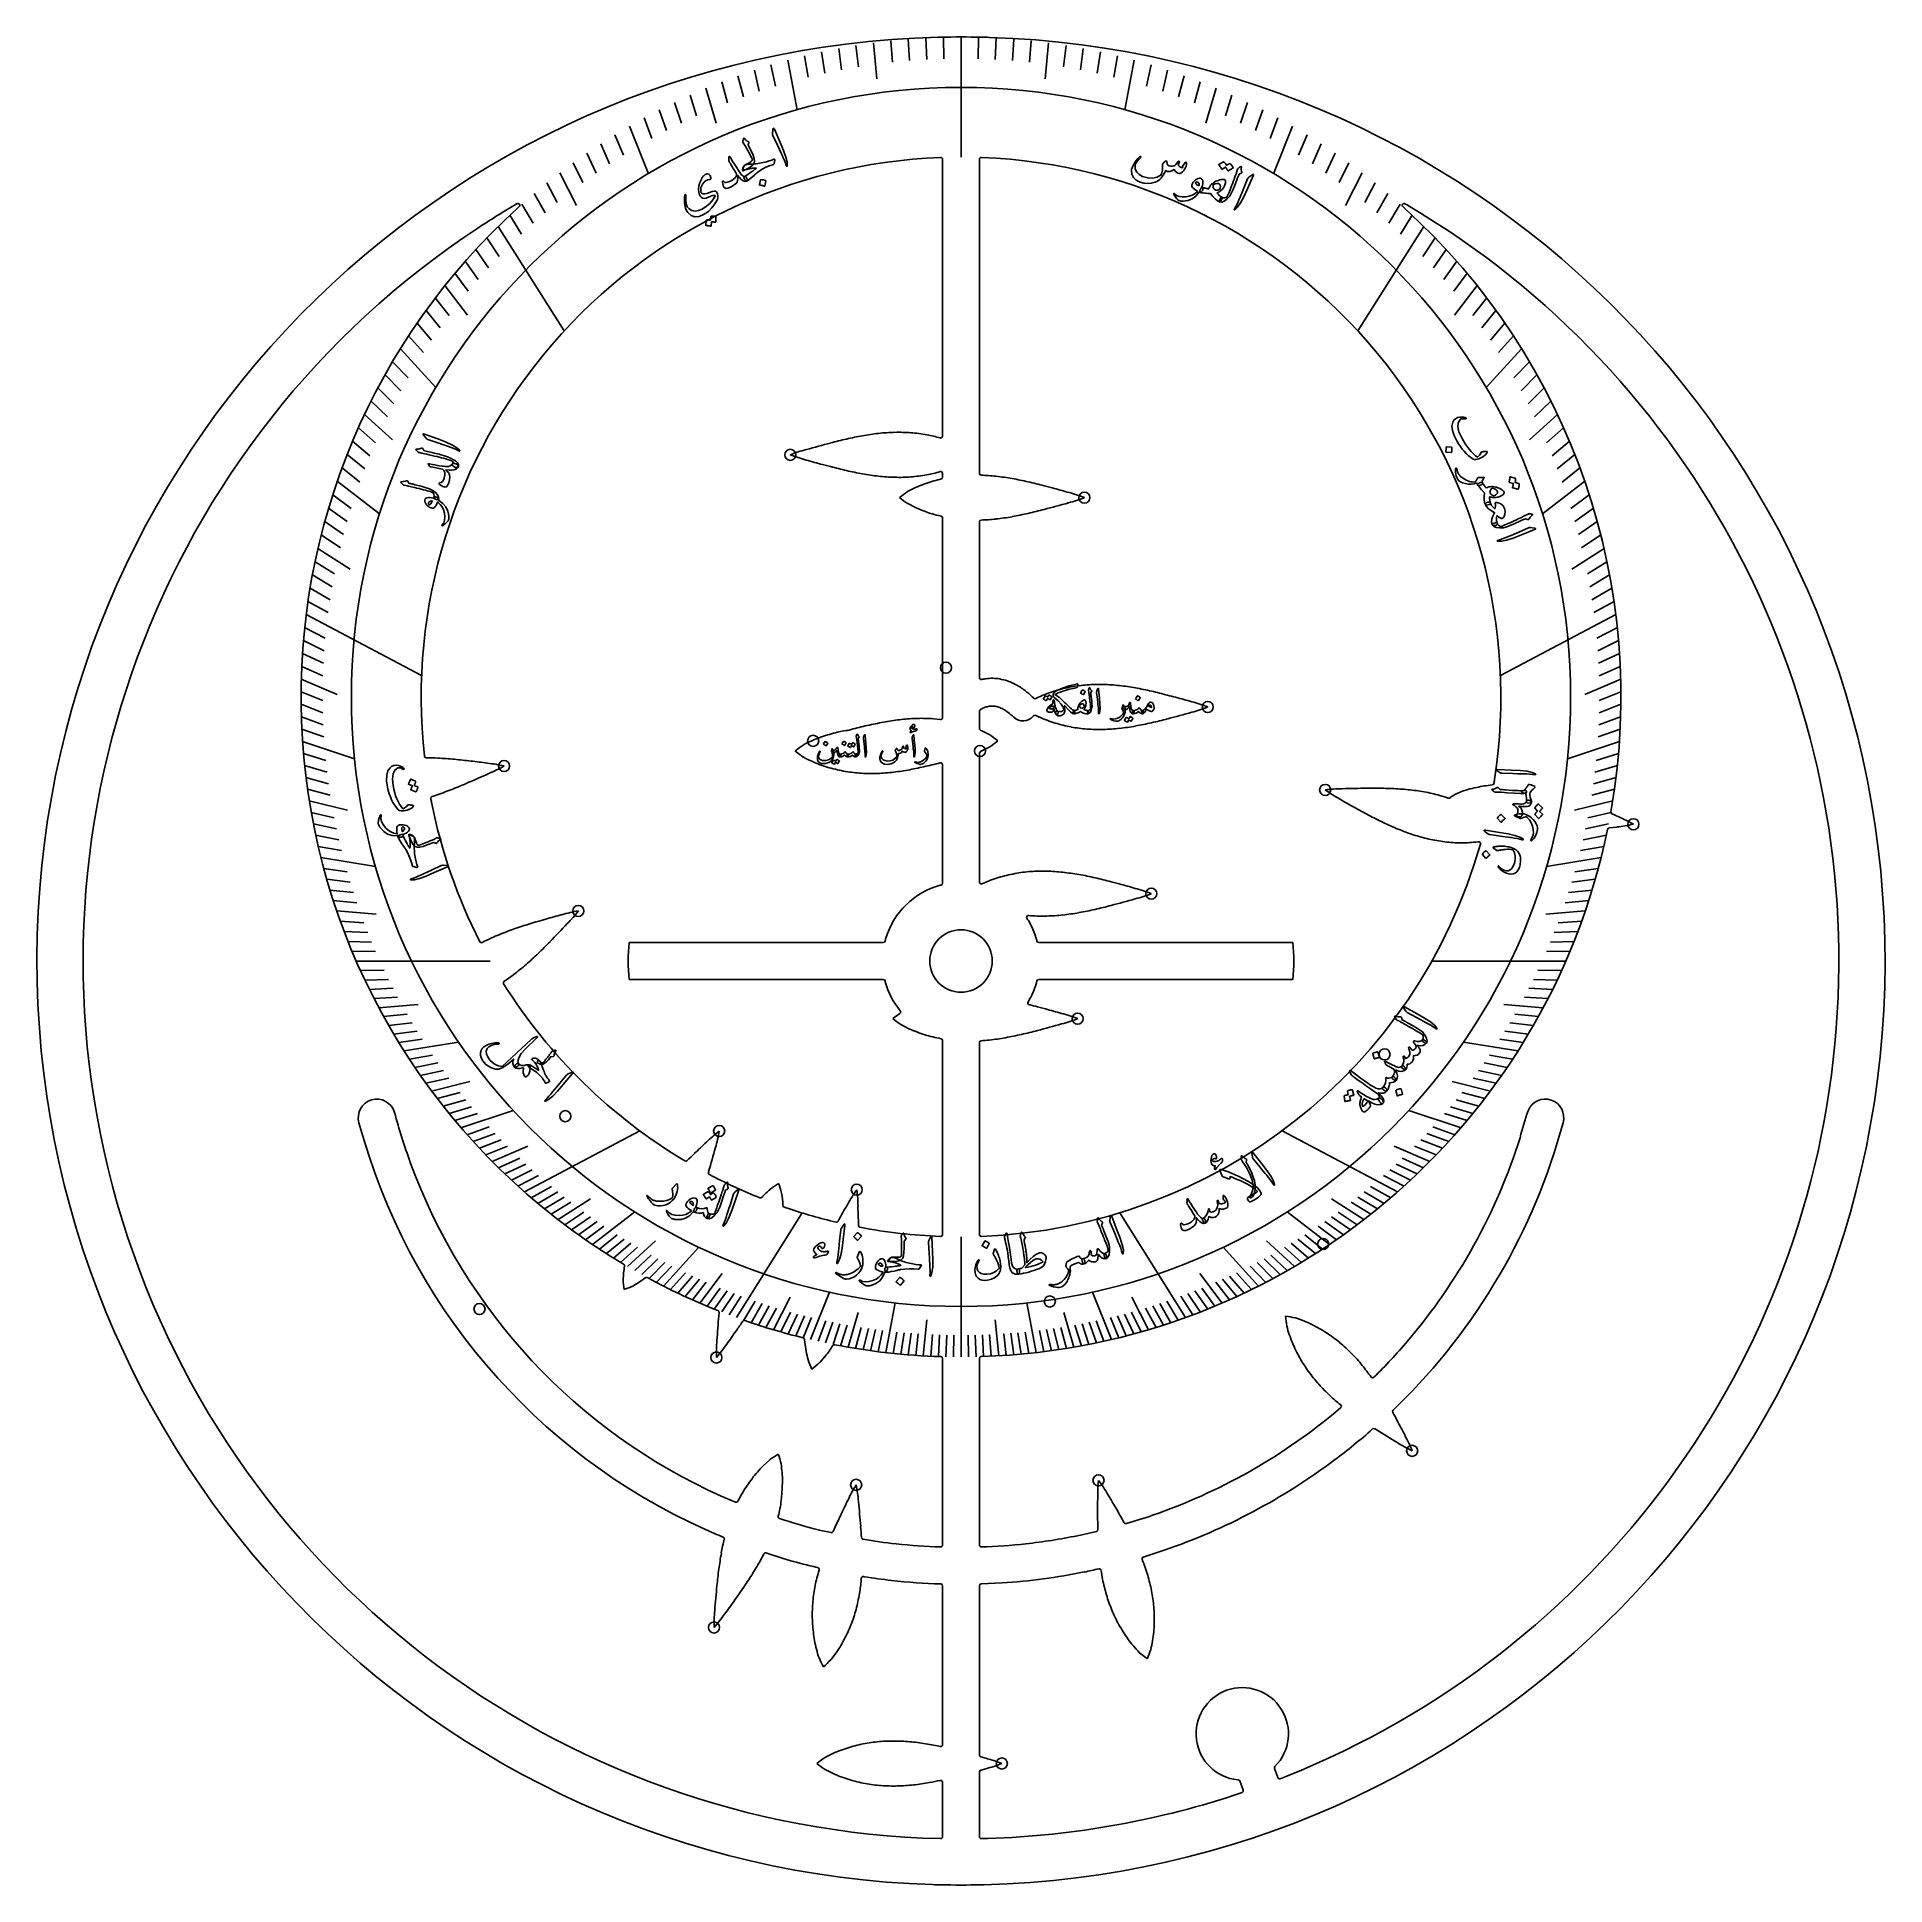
# Model space of a CAD drawing. Header units: millimetres. Extents: x -126 to 126, y -126 to 126.
import ezdxf

# ---------------------------------------------------------------- set-up
doc = ezdxf.new("R2010")
doc.units = ezdxf.units.MM
for name, color, linetype in [('CUT_INNER', 6, 'Continuous'), ('CUT_OUTER', 1, 'Continuous'), ('ENGRAVE', 7, 'Continuous'), ('ENGRAVE_FINE', 8, 'Continuous'), ('TEXT', 5, 'Continuous')]:
    doc.layers.add(name, color=color, linetype=linetype)

msp = doc.modelspace()

# ---------------------------------------------------------------- linework, layer by layer
at = {"layer": 'CUT_INNER'}
for points in [[(-2.52, 71.56), (-2.52, 109.32)], [(2.52, 109.32), (2.52, 66.49)], [(-60.44, 102.69), (-60.24, 102.86)], [(60.24, 102.86), (60.44, 102.69)], [(60.91, 103.05), (60.54, 103.26)], [(-17.8, 67.41), (-18.9, 67.7)], [(-2.89, 65.68), (-2.72, 65.72)], [(-2.52, 65.97), (-2.52, 66.49)], [(11.35, 64.8), (12.44, 64.51)], [(-6.19, 61.82), (-7.27, 62.37), (-7.28, 62.38)], [(-2.52, 33.18), (-2.52, 60.41)], [(2.52, 59.88), (2.52, 38.63)], [(9.72, 36.04), (9.85, 35.91), (9.86, 35.91), (9.9, 35.85)], [(-3.73, 33.03), (-2.8, 32.93)], [(2.52, 34.08), (2.52, 31.69)], [(2.69, 34.32), (2.64, 34.29)], [(7.19, 33.24), (7.18, 33.24)], [(9.9, 33.43), (9.86, 33.38)], [(10.64, 33.27), (10.21, 33.49)], [(2.67, 31.45), (2.84, 31.39)], [(2.52, 28.35), (2.52, 10.75)], [(2.84, 28.65), (2.67, 28.58)], [(-2.52, 10.6), (-2.52, 26.79)], [(-71.67, 22.58), (-72.13, 22.43)], [(66.34, 22.26), (66.45, 22.22)], [(88.67, 20.62), (88.62, 20.34)], [(88.16, 17.94), (88.16, 17.91)], [(89.41, 18.27), (88.38, 18.14)], [(90.66, 19.2), (91.68, 18.66), (91.69, 18.65)], [(70.55, 16.25), (70.48, 16.24)], [(-2.85, 10.32), (-2.71, 10.36)], [(2.88, 10.53), (2.94, 10.56)], [(20.47, 10.8), (21.57, 10.51)], [(-57.7, 5.4), (-56.62, 5.72)], [(9.51, 6.18), (9.22, 6.21)], [(-45.24, 2.52), (-45.23, 2.52), (-10.6, 2.52)], [(10.32, 2.85), (10.36, 2.71)], [(10.6, 2.52), (45.23, 2.52), (45.24, 2.52)], [(-10.6, -2.52), (-45.23, -2.52), (-45.24, -2.52)], [(45.24, -2.52), (45.23, -2.52), (10.6, -2.52)], [(-10.32, -2.85), (-10.36, -2.71)], [(-9.29, -7.86), (-9.28, -7.86), (-8.33, -7.15)], [(9.19, -5.51), (9.14, -5.59)], [(10.44, -6.25), (11.53, -6.54)], [(-7.1, -9.23), (-8.19, -8.68), (-8.19, -8.67)], [(-2.52, -37.31), (-2.52, -10.84)], [(2.52, -11.12), (2.52, -37.31)], [(-77.25, -20.64), (-77.25, -20.64)], [(-34.4, -28.71), (-34.4, -28.72), (-34.44, -28.83)], [(-16.76, -35.49), (-16.56, -35.12)], [(-14.05, -33.49), (-14.01, -34.63), (-13.99, -35.76), (-13.98, -36.07)], [(-33.03, -48.37), (-33.03, -48.37), (-32.98, -47.92)], [(-21.3, -52), (-21.33, -51.6)], [(-18.47, -53.84), (-19.27, -54.76), (-19.28, -54.77)], [(-2.52, -79.64), (-2.52, -54.2)], [(2.52, -54.2), (2.52, -79.64)], [(50.76, -61.78), (51.78, -60.9)], [(59.53, -60.67), (58.92, -61.25)], [(56.59, -63.9), (56.59, -63.9), (56.42, -63.79)], [(-26.96, -68.82), (-26.06, -68), (-26.06, -67.99)], [(-32.71, -72.96), (-30.74, -73.79)], [(-24.86, -75.45), (-24.93, -75.71)], [(-16.86, -76.54), (-16.38, -75.51)], [(-19.32, -77.59), (-17.71, -77.95)], [(15.87, -78.37), (18.46, -77.78)], [(21.75, -75.68), (21.75, -75.68), (22.27, -76.59)], [(27.71, -80.35), (24.86, -81.27)], [(-24.23, -81.47), (-26.59, -80.71)], [(-19.59, -83.84), (-19.36, -83.01)], [(-13.2, -83.97), (-13.3, -83.95)], [(-2.52, -106.88), (-2.52, -85.19)], [(2.52, -85.19), (2.52, -108.28)], [(5.6, -84.81), (2.76, -84.94)], [(-30.26, -86.3), (-30.91, -87.23)], [(-17.02, -94.32), (-17.76, -95.3), (-17.76, -95.3)], [(-3.2, -107.04), (-2.82, -107.12)], [(-17.45, -110.79), (-18.53, -110.24), (-18.54, -110.24)], [(2.52, -110.57), (2.52, -119.42)], [(3.37, -110.14), (2.7, -110.33)], [(4.47, -109.04), (5.56, -109.43), (5.56, -109.43)], [(42.75, -110.09), (43.21, -111.35)], [(-2.52, -119.42), (-2.52, -111.98)], [(37.79, -111.65), (37.74, -111.65)], [(38.48, -113.08), (38.02, -111.81)]]:
    msp.add_lwpolyline(points, dxfattribs=at)
msp.add_circle((0, 0), 4.25, dxfattribs=at)
for centre, radius, start, end in [((0, 36.01), 73.61, 92.1639, 186.2845), ((-2.77, 109.32), 0.25, 360, 92.2852), ((2.77, 109.32), 0.25, 87.7148, 180), ((0, 36.01), 73.61, 351.2114, 87.836), ((0, 36.01), 89.99, 132.188, 232.0317), ((-0.5, 0.79), 118.77, 120.3635, 123.405), ((-60.41, 103.05), 0.25, 312.0127, 120.4102), ((0, 0), 119.7, 291.7972, 59.4144), ((60.41, 103.05), 0.25, 59.5898, 227.9883), ((0, 36.01), 89.99, 350.1567, 47.813), ((0, 0), 119.7, 123.398, 268.6716), ((20.97, -77.56), 153.18, 104.6614, 105.9355), ((0.97, -1.25), 74.3, 102.894, 104.6354), ((-5.24, 25.91), 46.44, 100.1421, 102.9021), ((-7.59, 39.01), 33.13, 96.311, 100.1422), ((-8.37, 46.06), 26.04, 91.4671, 96.3026), ((-8.47, 49.88), 22.21, 85.7926, 91.4498), ((-8.35, 51.72), 20.37, 79.5524, 85.7713), ((-7.52, 55.69), 16.32, 73.3129, 79.8714), ((-2.77, 71.56), 0.25, 254.6217, 360), ((-16.24, 51.15), 19.21, 104.6316, 111.5107), ((-16.24, 86.89), 19.2, 248.4885, 255.3669), ((23.55, 224.78), 162.72, 254.0764, 254.8778), ((0.97, 139.32), 74.32, 255.3648, 257.1037), ((-5.24, 112.17), 46.47, 257.0956, 259.8526), ((-7.58, 99.05), 33.14, 259.8525, 263.6797), ((-8.37, 92), 26.05, 263.6881, 268.5191), ((-8.47, 88.17), 22.22, 268.5363, 274.1896), ((-8.35, 86.33), 20.37, 274.211, 280.4274), ((1.65, 47), 19.22, 103.6744, 110.5104), ((-7.53, 82.37), 16.33, 280.1077, 286.6862), ((-2.77, 66.49), 0.25, 0, 105.3783), ((-2.77, 65.97), 0.25, 282.0833, 0), ((2.77, 66.49), 0.25, 180, 267.3189), ((2.09, 42.25), 24, 83.5846, 88.4134), ((1.13, 33.16), 33.14, 79.8525, 83.6797), ((-1.22, 20.04), 46.47, 77.0956, 79.8526), ((0.39, 52.49), 13.83, 123.6855, 129.3348), ((1.8, 75.79), 16.2, 231.079, 235.9007), ((0.33, 50.36), 15.62, 110.2924, 119.1677), ((-7.43, -7.11), 74.32, 75.3648, 77.1037), ((-30.01, -92.57), 162.72, 74.0764, 74.8778), ((9.78, 45.33), 19.2, 68.4885, 75.3669), ((9.78, 81.06), 19.21, 284.6316, 291.5107), ((1.33, 78.42), 18.22, 245.6368, 253.0112), ((-0.35, 72.11), 11.69, 251.825, 258.3105), ((-2.77, 60.41), 0.25, 0, 77.9167), ((1.13, 93.2), 33.13, 276.311, 280.1422), ((-1.22, 106.31), 46.44, 280.1421, 282.9021), ((-7.43, 133.46), 74.3, 282.894, 284.6354), ((-27.42, 209.77), 153.18, 284.6614, 285.9355), ((2.77, 59.88), 0.25, 92.6811, 180), ((2.09, 84.11), 23.99, 271.5861, 276.4056), ((2.77, 38.63), 0.25, 180, 281.3721), ((4.12, 32.85), 5.69, 97.5765, 103.2534), ((4.23, 32.21), 6.34, 80.5369, 97.7394), ((4.16, 31.8), 6.75, 71.2168, 80.5271), ((3.96, 31.2), 7.39, 65.0494, 71.2626), ((3.49, 30.21), 8.48, 57.1154, 65.0071), ((2.78, 29.07), 9.82, 52.5973, 57.23), ((1.5, 27.41), 11.92, 46.384, 52.5656), ((10.1, 36.01), 0.25, 219.415, 296.9117), ((15.37, 26.15), 10.93, 109.3587, 118.1628), ((18.48, 18.46), 19.22, 103.6744, 110.5104), ((18.65, 17.78), 19.93, 97.2734, 103.6844), ((18.79, 16.61), 21.1, 91.2863, 97.2547), ((18.84, 13.88), 23.83, 85.9945, 91.2659), ((18.47, 8.66), 29.07, 81.6368, 85.9815), ((17.07, -0.88), 38.71, 78.3397, 81.6328), ((13.25, -19.41), 57.63, 76.1102, 78.3437), ((3.11, -60.52), 99.96, 74.8278, 76.1241), ((-13.18, -121.12), 162.72, 74.0764, 74.8778), ((26.61, 16.78), 19.2, 68.4885, 75.3669), ((-4.47, 0.01), 33.13, 96.311, 100.1422), ((-5.25, 7.05), 26.04, 91.4671, 96.3026), ((-5.36, 10.88), 22.21, 85.7926, 91.4498), ((-2.77, 33.18), 0.25, 264.2315, 0), ((2.77, 34.08), 0.25, 121.1062, 180), ((4.64, 30.84), 3.99, 109.8061, 119.2985), ((4.3, 31.78), 2.99, 99.0108, 109.7658), ((4.23, 32.19), 2.57, 81.6417, 98.9009), ((4.16, 31.81), 2.96, 70.6119, 81.5132), ((3.83, 30.88), 3.95, 60.9302, 70.5673), ((3.02, 29.41), 5.63, 52.8164, 60.9438), ((1.22, 27.05), 8.6, 46.0659, 52.7676), ((8.45, 34.64), 1.89, 227.9528, 318.0352), ((10.1, 33.27), 0.25, 63.0883, 140.665), ((18.16, 49.87), 18.22, 245.6368, 253.0112), ((9.4, 104.91), 74.3, 282.894, 284.6354), ((-10.59, 181.22), 153.18, 284.6614, 285.9355), ((26.61, 52.51), 19.21, 284.6316, 291.5107), ((-13.89, 15.81), 15.62, 110.2924, 119.1677), ((-12.57, 12.45), 19.22, 103.6744, 110.5104), ((-13.01, 14.58), 17.05, 97.5712, 103.9545), ((-16.4, 37), 5.63, 281.7302, 287.699), ((4.08, -40.24), 74.29, 102.8939, 104.6345), ((-2.12, -13.1), 46.44, 100.1421, 102.9021), ((2.77, 31.69), 0.25, 180, 247.5212), ((-3.79, 16.96), 15.87, 60.8688, 65.3222), ((-5.14, 17.42), 16.2, 51.079, 55.9007), ((18.59, 51.21), 19.62, 252.9511, 259.5423), ((18.72, 51.94), 20.37, 259.5524, 265.7713), ((18.85, 53.78), 22.21, 265.7926, 271.4498), ((18.74, 57.61), 26.04, 271.4671, 276.3026), ((17.96, 64.65), 33.13, 276.311, 280.1422), ((15.61, 77.76), 46.44, 280.1421, 282.9021), ((-72.92, 27.97), 0.25, 186.1523, 269.2518), ((-73.05, -0.38), 28.1, 86.4656, 89.7522), ((-13.84, 17.94), 13.83, 123.6855, 129.3348), ((-12.42, 41.23), 16.2, 231.079, 235.9007), ((-13.9, 41.45), 15.61, 240.8312, 249.6815), ((2.77, 28.35), 0.25, 112.4788, 180), ((-3.22, 41.96), 14.63, 294.4882, 299.3209), ((-3.73, 40.71), 13.83, 303.6855, 309.3348), ((-74.55, -29.87), 57.63, 84.5477, 86.7812), ((-78.55, -72.01), 99.96, 83.2653, 84.5616), ((-127.58, 165.1), 153.18, 293.0989, 294.373), ((-85.77, -134.35), 162.72, 82.5139, 83.3153), ((-66.64, 7.88), 19.21, 76.929, 83.8033), ((-71.89, 43.24), 19.21, 293.0691, 299.9484), ((-12.58, 44.81), 19.22, 249.4645, 256.3048), ((-12.41, 45.49), 19.92, 256.2946, 262.7074), ((-12.26, 46.66), 21.1, 262.7262, 268.6978), ((-12.21, 49.38), 23.82, 268.7182, 273.9939), ((-12.58, 54.6), 29.05, 274.0069, 278.356), ((-13.98, 64.14), 38.69, 278.36, 281.6567), ((-17.8, 82.66), 57.6, 281.6527, 283.8884), ((-16.36, 78), 52.74, 283.5845, 284.8634), ((-2.77, 26.79), 0.25, 0, 104.8478), ((-86.47, 66.6), 46.44, 288.5796, 291.3396), ((-96.6, 92.55), 74.3, 291.3315, 293.0729), ((52.15, 4.28), 19.21, 90.5691, 97.4483), ((60.84, 38.96), 19.21, 234.429, 241.3033), ((56.97, -129.61), 153.18, 90.5989, 91.873), ((56.11, -50.73), 74.3, 88.8315, 90.5729), ((56.68, -22.88), 46.44, 86.0796, 88.8396), ((57.59, -9.6), 33.13, 82.2485, 86.0797), ((58.55, -2.57), 26.04, 77.4046, 82.2401), ((59.37, 1.16), 22.21, 71.7301, 77.3873), ((73.86, 10.48), 13.83, 115.2486, 120.8978), ((73.49, 8.39), 15.62, 101.8549, 110.7302), ((74.16, 5.65), 18.43, 95.3336, 102.1463), ((72.42, 24.25), 0.25, 276.9408, 350.6836), ((27.85, 31.61), 45.42, 350.6216, 351.3207), ((-72.05, 22.19), 0.25, 107.6232, 190.7227), ((-30.63, 30.01), 42.4, 190.6842, 191.38), ((-0.01, 36), 73.6, 191.2498, 206.9699), ((132.93, 163.04), 162.72, 240.0139, 240.8153), ((102.41, 108.21), 99.96, 240.7653, 242.0616), ((66.53, 22.45), 0.25, 250.1854, 336.1584), ((88.87, 20.3), 0.25, 169.9814, 245.8396), ((0, 36.01), 89.99, 271.7584, 348.3989), ((82.59, 70.8), 57.63, 242.0477, 244.2812), ((74.38, 53.76), 38.71, 244.2772, 247.5703), ((70.7, 44.85), 29.07, 247.5743, 251.919), ((88.41, 17.89), 0.25, 97.2854, 168.5742), ((49.6, -68.39), 96.74, 64.8819, 66.1185), ((87.34, 37.37), 19.21, 276.1943, 283.0728), ((0, 36.01), 73.61, 272.1639, 344.178), ((69.07, 39.87), 23.83, 251.932, 257.2034), ((68.46, 37.21), 21.1, 257.2238, 263.1922), ((68.31, 36.04), 19.93, 263.2109, 269.6219), ((68.31, 35.34), 19.22, 269.6117, 276.4729), ((70.59, 16), 0.25, 344.0039, 98.4163), ((0, 0), 10.71, 105.4605, 163.1168), ((-2.77, 10.6), 0.25, 284.7656, 360), ((2.77, 10.75), 0.25, 180, 296.9117), ((10.45, -6.04), 18.22, 106.9664, 114.3628), ((10.88, -7.38), 19.62, 100.4376, 107.0267), ((11.01, -8.11), 20.37, 94.211, 100.4274), ((11.14, -9.96), 22.22, 88.5363, 94.1896), ((11.04, -13.79), 26.05, 83.6881, 88.5191), ((10.25, -20.84), 33.14, 79.8525, 83.6797), ((7.9, -33.95), 46.47, 77.0956, 79.8526), ((1.69, -61.1), 74.32, 75.3648, 77.1037), ((-20.88, -146.57), 162.72, 74.0764, 74.8778), ((1.7, 79.46), 74.3, 282.894, 284.6354), ((-18.3, 155.77), 153.18, 284.6614, 285.9355), ((18.91, -8.67), 19.2, 68.4885, 75.3669), ((18.91, 27.06), 19.21, 284.6316, 291.5107), ((-36.84, -65.93), 74.32, 106.3023, 108.0412), ((-12.27, -150.84), 162.72, 105.0139, 105.8153), ((-165.49, 109.81), 153.18, 315.5989, 316.873), ((-49.03, -12.11), 19.2, 99.4258, 106.3044), ((-67.41, 18.55), 19.22, 315.5702, 322.4451), ((9.2, 5.96), 0.25, 84.2315, 213.0469), ((2.52, 1.55), 7.75, 30.6604, 33.4517), ((0, 0), 10.71, 15.4605, 30.9293), ((11.14, 28.33), 22.21, 265.7926, 271.4498), ((11.04, 32.16), 26.04, 271.4671, 276.3026), ((10.25, 39.2), 33.13, 276.311, 280.1422), ((7.91, 52.31), 46.44, 280.1421, 282.9021), ((-65.39, 2.74), 0.25, 206.8945, 298.2564), ((-57.2, -12.19), 16.78, 113.957, 118.758), ((-50.2, -26.99), 33.14, 110.79, 114.6172), ((-45.47, -39.45), 46.47, 108.0331, 110.7901), ((-109.1, 54.64), 74.3, 313.8315, 315.5729), ((-10.6, 2.77), 0.25, 270, 345.2344), ((-2.04, 0.59), 8.58, 162.9427, 165.7441), ((10.6, 2.77), 0.25, 194.7656, 270), ((-89.82, 34.54), 46.44, 311.0796, 313.8396), ((-19.66, 0), 25.71, 174.3747, 185.6253), ((19.66, 0), 25.71, 354.3747, 5.6253), ((-72.41, 12.87), 18.63, 302.9136, 307.7196), ((-81.07, 24.51), 33.13, 307.2485, 311.0797), ((-10.6, -2.77), 0.25, 14.7656, 90), ((10.6, -2.77), 0.25, 90, 165.2344), ((-62.15, -2.97), 0.25, 123.6186, 212.168), ((-0.01, 36), 73.6, 212.0924, 239.2496), ((0, 0), 10.71, 195.4607, 219.372), ((0, 0), 10.71, 329.0543, 343.1168), ((2.04, -0.59), 8.58, 342.9427, 345.7441), ((-8.47, -6.95), 0.25, 306.5074, 38.6719), ((9.35, -5.72), 0.25, 148.3594, 256.6705), ((0.18, -44.48), 39.59, 74.9826, 76.6895), ((-30.92, -163.62), 162.72, 74.0764, 74.8778), ((8.87, -25.72), 19.2, 68.4885, 75.3669), ((0.89, 4.74), 16.2, 231.079, 235.9007), ((0.42, 7.37), 18.22, 245.6368, 253.0112), ((0.84, 8.69), 19.61, 252.9499, 259.5411), ((-2.13, 35.26), 46.44, 280.1421, 282.9021), ((-8.34, 62.41), 74.3, 282.894, 284.6354), ((-28.34, 138.72), 153.18, 284.6614, 285.9355), ((8.87, 10.01), 19.21, 284.6316, 291.5107), ((-2.77, -10.84), 0.25, 0, 77.9167), ((2.77, -11.12), 0.25, 98.1386, 180), ((-18.56, 234.61), 246.41, 274.9574, 275.2199), ((0.22, 22.15), 33.13, 276.311, 280.1422), ((-79.67, -21.35), 2.52, 16.3442, 196.1982), ((79.67, -21.35), 2.52, 343.8002, 158.2416), ((0, 0), 85, 195.0354, 245.809), ((0.62, 0.21), 80.61, 194.9935, 200.0784), ((0, 0), 85, 314.4527, 344.9647), ((114.73, -33.46), 39.62, 160.775, 166.3294), ((76.55, -143.43), 162.72, 133.1389, 133.9403), ((-21.26, -38.42), 19.21, 127.5539, 134.4283), ((-51.92, -20.04), 19.21, 343.6942, 350.5732), ((0, 0), 79.96, 319.5802, 342.4616), ((0, 0), 79.96, 200.0887, 245.8514), ((-37.51, -27.04), 0.25, 239.2383, 314.8632), ((5.34, -69.94), 60.38, 133.6774, 134.9738), ((-181.45, 14.22), 153.18, 343.7239, 344.998), ((-34.2, -28.9), 0.25, 163.2618, 242.0508), ((-15.57, 6.23), 40.01, 242.0582, 242.7263), ((-0.05, 35.91), 73.5, 242.5766, 248.1234), ((-27.34, -32.07), 0.25, 248.0273, 317.8337), ((-19.15, -39.23), 10.63, 130.0902, 138.8707), ((-16.43, -44.17), 16.2, 121.3915, 126.2132), ((-37.89, -34.99), 13.83, 13.998, 19.6473), ((-35.26, -33.63), 10.97, 1.6396, 10.4326), ((1.41, -42.36), 19.2, 144.4259, 151.3043), ((-33.26, -33.68), 19.22, 0.5701, 7.4453), ((-0.07, 35.91), 89.88, 232.0293, 239.2672), ((-24.04, -33.31), 0.25, 182.7913, 250.8398), ((-6.86, 15.88), 52.35, 250.7377, 251.4392), ((-0.01, 35.97), 73.58, 251.3672, 256.6207), ((125.5, -114.46), 162.72, 150.0139, 150.8153), ((-16.98, -35.37), 0.25, 256.4648, 331.0897), ((-13.73, -36.06), 0.25, 180.787, 259.2773), ((-0.01, 35.92), 73.53, 259.2054, 267.8402), ((-2.77, -37.31), 0.25, 267.7148, 0), ((2.77, -37.31), 0.25, 180, 272.2852), ((-33.99, -43.68), 12.07, 170.0713, 178.8901), ((-46.13, -41.56), 0.25, 351.5413, 59.2383), ((-32.25, -42.78), 13.83, 182.748, 188.3973), ((-51.5, -29.59), 16.2, 290.1415, 294.9632), ((-50.89, -33.22), 12.69, 299.3758, 308.2035), ((-42.9, -43.39), 0.25, 61.6999, 126.5837), ((-1.67, 32.81), 86.39, 241.5865, 242.5859), ((-0.08, 35.84), 89.82, 242.5755, 248.3998), ((-33.23, -47.9), 0.25, 354.5118, 68.3789), ((119.57, -61.79), 153.18, 174.9739, 176.248), ((-164.23, 42.5), 162.72, 324.3889, 325.1903), ((-86.15, -11.49), 67.79, 324.9861, 326.2825), ((-29.56, -49.26), 0.25, 70.8411, 146.1132), ((-0.1, 35.65), 89.63, 250.8703, 256.1761), ((60.42, -47.21), 16.2, 184.2993, 189.1211), ((42.47, -62.14), 13.83, 76.9058, 82.5551), ((59.57, -45.99), 15.61, 194.0515, 202.9018), ((40.88, -63.55), 15.62, 63.5128, 72.388), ((39.34, -66.81), 19.22, 56.8948, 63.7308), ((-14.14, -53.46), 19.22, 174.9451, 181.8204), ((-47.8, -41.42), 19.2, 318.801, 325.6793), ((-21.58, -51.62), 0.25, 4.7344, 76.1133), ((-5.77, -50.31), 15.62, 186.2299, 195.1052), ((-28.94, -45.34), 13.48, 320.9189, 328.2643), ((-17.26, -52.57), 0.25, 78.9271, 147.1406), ((0, 35.95), 89.94, 258.9671, 268.2431), ((62.92, -44.65), 19.22, 202.6848, 209.5251), ((38.96, -67.4), 19.93, 50.4938, 56.9047), ((38.2, -68.31), 21.1, 44.5066, 50.475), ((3.15, -2.81), 75.74, 314.5672, 319.651), ((-7.83, -49.73), 13.83, 199.623, 205.2723), ((-30.08, -42.7), 16.2, 307.0165, 311.8382), ((-2.77, -54.2), 0.25, 0, 88.0664), ((2.77, -54.2), 0.25, 91.9341, 180), ((63.53, -44.31), 19.92, 209.5149, 215.9278), ((36.25, -70.21), 23.83, 39.2148, 44.4863), ((34.31, -71.86), 26.37, 34.9767, 39.3121), ((64.48, -43.61), 21.1, 215.9465, 221.9181), ((66.5, -41.79), 23.82, 221.9385, 227.2143), ((56.12, -56.59), 0.25, 215.9492, 315.7627), ((67.56, -40.74), 25.31, 227.0666, 231.4125), ((0, 0), 79.96, 289.0718, 309.4108), ((51.62, -60.71), 0.25, 310.678, 50.4915), ((59.09, -61.43), 0.25, 133.2203, 209.0211), ((8.92, -89.35), 57.17, 27.805, 29.1013), ((-84.05, -139.32), 162.72, 27.2967, 28.0981), ((5.76, -7.35), 75.66, 306.669, 311.731), ((56.29, -64), 0.25, 57.4196, 130.678), ((138.04, 65.84), 153.18, 237.8817, 239.1558), ((43.68, -73.89), 19.2, 21.7091, 28.587), ((-16.64, -81.17), 16.2, 120.74, 125.5618), ((-37.99, -71.75), 13.83, 13.3465, 18.9958), ((0, 0), 85, 289.0289, 306.826), ((69.73, -49.41), 19.22, 237.8529, 244.7285), ((-14.01, -81.64), 18.22, 135.2978, 142.6722), ((-39.97, -70.95), 15.62, 359.9534, 8.8287), ((-18.83, -79.21), 12.85, 148.2998, 154.4603), ((-12.9, -82.51), 19.62, 142.6121, 149.2033), ((-43.58, -71.02), 19.22, 353.3355, 0.1714), ((2.04, -81.52), 19.2, 148.3191, 155.1973), ((-33.15, -75.21), 19.22, 4.4631, 11.3384), ((37.85, -72.91), 19.21, 173.7454, 180.6201), ((3.37, -82.32), 19.21, 29.886, 36.7647), ((-111.02, -152.08), 153.18, 29.9156, 31.1897), ((-30.64, -73.56), 0.25, 247.1186, 333.8925), ((-44.27, -70.95), 19.93, 346.9345, 353.3454), ((130.74, -145.03), 162.72, 153.9069, 154.7083), ((-166.39, -89.1), 153.18, 4.4919, 5.766), ((181.35, -75.02), 162.72, 179.3306, 180.132), ((112.99, -75.3), 94.36, 180.0628, 181.3591), ((11.18, -34.81), 43.41, 285.186, 290.1423), ((-10.99, -24.55), 58.1, 245.7766, 248.349), ((-24.69, -75.77), 0.25, 165.4295, 252.2034), ((-4.19, -15.38), 64.02, 251.2579, 256.3374), ((-17.66, -77.71), 0.25, 257.2881, 336.501), ((24.8, -96.03), 45.99, 154.9269, 156.661), ((-62.31, -81.1), 48.79, 2.958, 4.6936), ((18.41, -77.54), 0.25, 282.7119, 1.055), ((22.48, -76.47), 0.25, 209.4535, 285.2542), ((-4.17, -85.78), 28.96, 166.1215, 169.9408), ((-32.53, -78.78), 0.25, 346.9322, 67.1186), ((-13.33, -78.57), 0.25, 183.16, 259.8305), ((-3.74, -27.93), 51.79, 259.2745, 264.3398), ((-1, -11.23), 68.68, 263.44, 268.5136), ((-2.77, -79.64), 0.25, 267.4576, 360), ((2.77, -79.64), 0.25, 180, 272.5424), ((1, -11.22), 68.7, 271.4866, 276.5682), ((0, 0), 79.96, 276.3599, 281.4447), ((40.65, -92.56), 74.3, 172.555, 174.2964), ((13.03, -88.95), 46.44, 169.8032, 172.5631), ((-67.86, -58.96), 46.47, 326.7566, 329.5136), ((-52.76, -67.77), 28.99, 329.376, 333.2008), ((-26.66, -80.95), 0.25, 72.2034, 152.3898), ((-0.27, -0.97), 83.99, 253.4207, 255.9936), ((-14.75, -59.27), 23.91, 255.8672, 258.4375), ((-19.6, -82.95), 0.25, 344.7327, 77.2881), ((7.86, -38.79), 45.42, 281.3544, 283.9265), ((18.85, -83.12), 0.25, 7.9831, 102.7119), ((35.46, -80.85), 16.52, 187.7847, 192.0559), ((24.94, -81.51), 0.25, 107.7966, 202.5254), ((9.88, -87.78), 16.06, 18.3827, 22.6243), ((2.63, -90.57), 23.82, 13.9724, 19.2482), ((119.15, -100.33), 153.18, 174.3224, 175.5965), ((-91.16, -43.7), 74.32, 325.0258, 326.7647), ((3.52, -89.67), 23.83, 165.825, 171.0964), ((-35.3, -82.61), 21.76, 351.0602, 355.89), ((-13.34, -84.19), 0.25, 79.8305, 174.9283), ((-0.13, -1), 83.99, 261.0478, 263.6207), ((-0.79, -8.85), 76.11, 263.457, 268.5204), ((-2.77, -85.19), 0.25, 360, 87.4576), ((2.77, -85.19), 0.25, 92.5424, 180), ((0, -0.01), 84.98, 273.7743, 281.4027), ((42.68, -79.65), 23.83, 191.2487, 196.5202), ((5.27, -89.9), 21.1, 7.9804, 13.952), ((-163.44, 7.17), 162.72, 323.7374, 324.5388), ((-0.35, -89.18), 19.93, 177.1039, 183.5149), ((0.82, -89.24), 21.1, 171.1168, 177.0852), ((-33.97, -83.08), 20.37, 339.3829, 345.6018), ((-35.76, -82.63), 22.21, 345.6232, 351.2804), ((40.06, -80.42), 21.1, 196.5405, 202.5089), ((6.43, -89.73), 19.92, 1.5488, 7.9617), ((-14.46, -90.48), 19.22, 174.2936, 181.169), ((-47.98, -78.06), 19.2, 318.1497, 325.0277), ((-1.05, -89.22), 19.22, 183.505, 190.3409), ((-33.27, -83.34), 19.62, 332.7816, 339.3728), ((38.97, -80.86), 19.93, 202.5277, 208.9386), ((38.36, -81.2), 19.22, 208.9287, 215.7647), ((7.14, -89.72), 19.22, 354.7187, 1.559), ((-4.59, -89.93), 15.62, 190.1229, 198.9982), ((-32.03, -84), 18.22, 325.4673, 332.8417), ((35.47, -83.36), 15.62, 215.5467, 224.4219), ((10.73, -90.11), 15.61, 346.0854, 354.9357), ((-6.68, -89.5), 13.83, 203.516, 209.1653), ((-29.36, -83.99), 16.2, 310.9095, 315.7312), ((33.4, -83.86), 13.83, 228.9397, 234.589), ((10.55, -88.63), 16.2, 336.3332, 341.155), ((38.35, -105.38), 6.3, 315.0199, 264.4308), ((-10.93, -122.25), 15.62, 110.2924, 119.1677), ((-9.61, -125.61), 19.22, 103.6744, 110.5104), ((-9.44, -126.29), 19.93, 97.2734, 103.6844), ((-9.3, -127.46), 21.1, 91.2863, 97.2547), ((-9.24, -130.19), 23.83, 85.9945, 91.2659), ((-9.62, -135.41), 29.07, 81.6368, 85.9815), ((-11.02, -144.95), 38.71, 78.3397, 81.6328), ((-2.77, -106.88), 0.25, 257.7877, 0), ((2.77, -108.28), 0.25, 180, 254.2771), ((-10.87, -120.12), 13.83, 123.6855, 129.3348), ((-9.46, -96.83), 16.2, 231.079, 235.9007), ((-9.93, -94.2), 18.22, 245.6368, 253.0112), ((2.77, -110.57), 0.25, 105.7229, 180), ((-20.11, -190.85), 85.43, 73.2745, 74.5108), ((-1.48, -91.56), 19.21, 284.6316, 291.5107), ((42.99, -110.01), 0.25, 135, 200), ((-9.5, -92.86), 19.62, 252.9511, 259.5423), ((-9.37, -92.13), 20.37, 259.5524, 265.7713), ((-9.24, -90.29), 22.21, 265.7926, 271.4498), ((-9.35, -86.46), 26.04, 271.4671, 276.3026), ((-10.13, -79.42), 33.13, 276.311, 280.1422), ((-9.63, -81.2), 31.28, 279.8086, 282.5615), ((-2.77, -111.98), 0.25, 360, 102.2123), ((0, -0.01), 119.69, 271.7578, 288.6726), ((37.78, -111.9), 0.25, 20, 87.1875), ((38.24, -113.16), 0.25, 288.8086, 20), ((43.45, -111.27), 0.25, 200, 291.2695), ((14.65, -36.97), 79.94, 291.183, 291.8847), ((-2.77, -119.42), 0.25, 268.7695, 360), ((2.77, -119.42), 0.25, 180, 271.2305), ((1.28, -46.28), 73.4, 271.1685, 271.869)]:
    msp.add_arc(centre, radius, start, end, dxfattribs=at)
at = {"layer": 'CUT_OUTER'}
for points in [[(-3.09, 125.96), (-2.75, 125.97)], [(2.75, 125.97), (2.75, 125.97)], [(-2.75, -125.97), (-2.75, -125.97)], [(3.09, -125.96), (2.75, -125.97)]]:
    msp.add_lwpolyline(points, dxfattribs=at)
for centre, radius, start, end in [((0, 2.4), 123.6, 88.7232, 91.2768), ((0, 0), 126, 91.4066, 268.2425), ((0.56, 19.38), 106.62, 88.2266, 88.8234), ((0, 0), 126, 271.4066, 88.2425), ((-0.57, -19.39), 106.61, 268.2266, 268.8234), ((0, -2.4), 123.6, 268.7232, 271.2768)]:
    msp.add_arc(centre, radius, start, end, dxfattribs=at)
at = {"layer": 'ENGRAVE'}
for points in [[(0, 126), (0, 109.62)], [(-23.63, 122.84), (-22.33, 116.06)], [(23.63, 122.84), (22.33, 116.06)], [(-45.2, 113.82), (-42.63, 107.35)], [(45.2, 113.82), (42.63, 107.35)], [(-63.1, 100.17), (-54.12, 85.91)], [(63.1, 100.17), (54.12, 85.91)], [(-76.44, 83.49), (-71.6, 78.21)], [(76.44, 83.49), (71.6, 78.21)], [(-85.06, 65.41), (-79.28, 60.97)], [(85.06, 65.41), (79.28, 60.97)], [(-89.29, 47.25), (-73.56, 38.92)], [(89.29, 47.25), (73.56, 38.92)], [(-89.79, 29.95), (-82.69, 27.58)], [(89.79, 29.95), (82.69, 27.58)], [(-87.29, 14.11), (-79.84, 12.9)], [(87.29, 14.11), (79.84, 12.9)], [(-82.48, 0), (-64.21, 0)], [(82.48, 0), (64.21, 0)], [(-75.95, -12.27), (-68.5, -11.07)], [(75.95, -12.27), (68.5, -11.07)], [(-68.18, -22.74), (-61.07, -20.37)], [(68.18, -22.74), (61.07, -20.37)], [(-59.52, -31.49), (-43.79, -23.17)], [(59.52, -31.49), (43.79, -23.17)], [(-50.26, -38.65), (-44.48, -34.21)], [(-30.63, -48.62), (-21.64, -34.36)], [(30.63, -48.62), (21.64, -34.36)], [(50.26, -38.65), (44.48, -34.21)], [(0, -53.99), (0, -37.61)], [(-40.58, -44.32), (-35.74, -39.03)], [(40.58, -44.32), (35.74, -39.03)], [(-20.5, -51.62), (-17.93, -45.15)], [(20.5, -51.62), (17.93, -45.15)], [(-10.27, -53.4), (-8.97, -46.62)], [(10.27, -53.4), (8.97, -46.62)]]:
    msp.add_lwpolyline(points, dxfattribs=at)
for centre, radius in [((0, 36.01), 83.12), ((-23.28, 69.02), 0.756), ((16.83, 63.19), 0.756), ((-2.05, 40), 0.756), ((33.65, 34.64), 0.756), ((-20.16, 30.02), 0.756), ((2.6, 28.63), 0.756), ((-62.3, 26.6), 0.756), ((49.66, 23.33), 0.756), ((91.69, 18.65), 0.756), ((-52.18, 6.83), 0.756), ((25.95, 9.19), 0.756), ((15.91, -7.86), 0.756), ((57.75, -12.74), 0.756), ((-53.96, -21.16), 0.756), ((-32.97, -23.19), 0.756), ((-14.21, -31.19), 0.756), ((49.38, -38.6), 0.756), ((-65.66, -47.46), 0.756), ((12.11, -46.43), 0.756), ((-33.35, -54.07), 0.756), ((61.52, -66.79), 0.756), ((18.75, -70.82), 0.756), ((-14.3, -71.43), 0.756), ((-33.67, -90.88), 0.756), ((5.57, -109.43), 0.756)]:
    msp.add_circle(centre, radius, dxfattribs=at)
at = {"layer": 'ENGRAVE_FINE'}
for points in [[(-19.01, 123.97), (-18.56, 121.05)], [(-16.67, 124.44), (-16.28, 121.52)], [(-14.32, 124.85), (-13.98, 121.92)], [(-11.95, 125.2), (-11.48, 120.31)], [(-9.57, 125.49), (-9.35, 122.55)], [(-7.19, 125.71), (-7.02, 122.77)], [(-4.8, 125.87), (-4.68, 122.93)], [(-2.4, 125.97), (-2.34, 123.02)], [(2.4, 125.97), (2.34, 123.02)], [(4.8, 125.87), (4.68, 122.93)], [(7.19, 125.71), (7.02, 122.77)], [(9.57, 125.49), (9.35, 122.55)], [(11.95, 125.2), (11.48, 120.31)], [(14.32, 124.85), (13.98, 121.92)], [(16.67, 124.44), (16.28, 121.52)], [(19.01, 123.97), (18.56, 121.05)], [(-28.17, 121.48), (-27.5, 118.59)], [(-25.92, 122.19), (-25.3, 119.29)], [(-21.33, 123.44), (-20.83, 120.52)], [(21.33, 123.44), (20.83, 120.52)], [(25.92, 122.19), (25.3, 119.29)], [(28.17, 121.48), (27.5, 118.59)], [(-34.79, 119), (-33.4, 114.25)], [(-32.61, 119.88), (-31.84, 117.02)], [(-30.41, 120.71), (-29.68, 117.83)], [(30.41, 120.71), (29.68, 117.83)], [(32.61, 119.88), (31.84, 117.02)], [(34.79, 119), (33.4, 114.25)], [(-41.14, 116.05), (-40.15, 113.24)], [(-39.06, 117.08), (-38.12, 114.26)], [(-36.94, 118.07), (-36.05, 115.23)], [(36.94, 118.07), (36.05, 115.23)], [(39.06, 117.08), (38.12, 114.26)], [(41.14, 116.05), (40.15, 113.24)], [(-43.19, 114.96), (-42.14, 112.17)], [(43.19, 114.96), (42.14, 112.17)], [(-49.12, 111.41), (-47.91, 108.68)], [(-47.18, 112.64), (-46.03, 109.89)], [(47.18, 112.64), (46.03, 109.89)], [(49.12, 111.41), (47.91, 108.68)], [(-52.87, 108.83), (-51.56, 106.14)], [(-51.01, 110.14), (-49.76, 107.43)], [(51.01, 110.14), (49.76, 107.43)], [(52.87, 108.83), (51.56, 106.14)], [(-56.46, 106.09), (-55.05, 103.44)], [(-54.69, 107.48), (-52.42, 103.02)], [(54.69, 107.48), (52.42, 103.02)], [(56.46, 106.09), (55.05, 103.44)], [(-58.19, 104.66), (-56.72, 102.03)], [(58.19, 104.66), (56.72, 102.03)], [(-61.51, 101.7), (-59.95, 99.12)], [(-59.87, 103.2), (-58.36, 100.59)], [(59.87, 103.2), (58.36, 100.59)], [(61.51, 101.7), (59.95, 99.12)], [(-64.65, 98.61), (-62.99, 96.08)], [(64.65, 98.61), (62.99, 96.08)], [(-66.15, 97.02), (-64.44, 94.52)], [(66.15, 97.02), (64.44, 94.52)], [(-69.01, 93.77), (-67.21, 91.32)], [(-67.6, 95.41), (-65.85, 92.93)], [(67.6, 95.41), (65.85, 92.93)], [(69.01, 93.77), (67.21, 91.32)], [(-70.37, 92.1), (-67.29, 88.07)], [(70.37, 92.1), (67.29, 88.07)], [(-72.94, 88.71), (-71.01, 86.36)], [(-71.68, 90.42), (-69.79, 88.03)], [(71.68, 90.42), (69.79, 88.03)], [(72.94, 88.71), (71.01, 86.36)], [(-74.16, 86.99), (-72.18, 84.66)], [(74.16, 86.99), (72.18, 84.66)], [(-75.33, 85.25), (-73.3, 82.96)], [(75.33, 85.25), (73.3, 82.96)], [(-77.52, 81.72), (-75.4, 79.5)], [(77.52, 81.72), (75.4, 79.5)], [(-79.52, 78.15), (-77.32, 75.99)], [(-78.54, 79.94), (-76.38, 77.75)], [(78.54, 79.94), (76.38, 77.75)], [(79.52, 78.15), (77.32, 75.99)], [(-80.45, 76.35), (-78.21, 74.22)], [(80.45, 76.35), (78.21, 74.22)], [(-81.33, 74.54), (-77.53, 71.05)], [(81.33, 74.54), (77.53, 71.05)], [(-82.96, 70.9), (-80.6, 68.88)], [(-82.17, 72.72), (-79.85, 70.67)], [(82.17, 72.72), (79.85, 70.67)], [(82.96, 70.9), (80.6, 68.88)], [(-83.7, 69.07), (-81.31, 67.09)], [(83.7, 69.07), (81.31, 67.09)], [(-84.4, 67.24), (-81.97, 65.3)], [(84.4, 67.24), (81.97, 65.3)], [(-85.67, 63.58), (-83.16, 61.72)], [(85.67, 63.58), (83.16, 61.72)], [(-86.23, 61.75), (-83.69, 59.93)], [(86.23, 61.75), (83.69, 59.93)], [(-87.24, 58.09), (-84.63, 56.35)], [(-86.76, 59.92), (-84.19, 58.14)], [(86.76, 59.92), (84.19, 58.14)], [(87.24, 58.09), (84.63, 56.35)], [(-87.68, 56.27), (-83.28, 53.44)], [(87.68, 56.27), (83.28, 53.44)], [(-88.08, 54.45), (-85.41, 52.8)], [(88.08, 54.45), (85.41, 52.8)], [(-88.76, 50.83), (-86.03, 49.27)], [(-88.44, 52.64), (-85.74, 51.03)], [(88.44, 52.64), (85.74, 51.03)], [(88.76, 50.83), (86.03, 49.27)], [(-89.05, 49.04), (-86.28, 47.51)], [(89.05, 49.04), (86.28, 47.51)], [(-89.5, 45.47), (-86.68, 44.03)], [(89.5, 45.47), (86.68, 44.03)], [(-89.67, 43.69), (-86.82, 42.31)], [(89.67, 43.69), (86.82, 42.31)], [(-89.8, 41.93), (-86.93, 40.59)], [(89.8, 41.93), (86.93, 40.59)], [(-89.96, 38.45), (-85.08, 36.36)], [(-89.9, 40.18), (-87, 38.89)], [(89.96, 38.45), (85.08, 36.36)], [(89.9, 40.18), (87, 38.89)], [(-89.99, 36.72), (-87.04, 35.52)], [(89.99, 36.72), (87.04, 35.52)], [(-89.99, 35.01), (-87.02, 33.85)], [(-89.95, 33.31), (-86.96, 32.2)], [(89.95, 33.31), (86.96, 32.2)], [(89.99, 35.01), (87.02, 33.85)], [(-89.89, 31.62), (-86.88, 30.56)], [(89.89, 31.62), (86.88, 30.56)], [(-89.66, 28.3), (-86.61, 27.33)], [(89.66, 28.3), (86.61, 27.33)], [(-89.51, 26.65), (-86.44, 25.74)], [(89.51, 26.65), (86.44, 25.74)], [(-89.32, 25.03), (-86.24, 24.16)], [(-89.11, 23.42), (-86.01, 22.6)], [(89.11, 23.42), (86.01, 22.6)], [(89.32, 25.03), (86.24, 24.16)], [(-88.87, 21.82), (-83.66, 20.55)], [(-88.6, 20.25), (-85.47, 19.53)], [(88.87, 21.82), (83.66, 20.55)], [(88.6, 20.25), (85.47, 19.53)], [(-88.31, 18.69), (-85.17, 18.02)], [(88.31, 18.69), (85.17, 18.02)], [(-88, 17.14), (-84.84, 16.53)], [(-87.65, 15.62), (-84.49, 15.05)], [(87.65, 15.62), (84.49, 15.05)], [(88, 17.14), (84.84, 16.53)], [(-86.9, 12.61), (-83.71, 12.15)], [(86.9, 12.61), (83.71, 12.15)], [(-86.49, 11.14), (-83.3, 10.73)], [(86.49, 11.14), (83.3, 10.73)], [(-86.06, 9.68), (-82.86, 9.32)], [(-85.61, 8.25), (-82.4, 7.94)], [(85.61, 8.25), (82.4, 7.94)], [(86.06, 9.68), (82.86, 9.32)], [(-85.13, 6.83), (-79.76, 6.4)], [(-84.64, 5.42), (-81.42, 5.22)], [(85.13, 6.83), (79.76, 6.4)], [(84.64, 5.42), (81.42, 5.22)], [(-84.13, 4.04), (-80.9, 3.89)], [(-83.6, 2.68), (-80.37, 2.57)], [(83.6, 2.68), (80.37, 2.57)], [(84.13, 4.04), (80.9, 3.89)], [(-83.05, 1.33), (-79.82, 1.28)], [(83.05, 1.33), (79.82, 1.28)], [(-81.89, -1.31), (-78.67, -1.26)], [(-81.29, -2.6), (-78.07, -2.5)], [(81.29, -2.6), (78.07, -2.5)], [(81.89, -1.31), (78.67, -1.26)], [(-80.68, -3.87), (-77.45, -3.72)], [(-80.04, -5.13), (-76.82, -4.92)], [(80.04, -5.13), (76.82, -4.92)], [(80.68, -3.87), (77.45, -3.72)], [(-79.4, -6.37), (-74.03, -5.94)], [(-78.73, -7.58), (-75.52, -7.27)], [(79.4, -6.37), (74.03, -5.94)], [(78.73, -7.58), (75.52, -7.27)], [(-78.06, -8.78), (-74.85, -8.42)], [(-77.37, -9.97), (-74.17, -9.55)], [(77.37, -9.97), (74.17, -9.55)], [(78.06, -8.78), (74.85, -8.42)], [(-76.66, -11.13), (-73.48, -10.67)], [(76.66, -11.13), (73.48, -10.67)], [(-75.22, -13.4), (-72.05, -12.84)], [(-74.48, -14.51), (-71.32, -13.89)], [(-73.73, -15.6), (-70.58, -14.93)], [(73.73, -15.6), (70.58, -14.93)], [(74.48, -14.51), (71.32, -13.89)], [(75.22, -13.4), (72.05, -12.84)], [(-72.97, -16.67), (-69.83, -15.96)], [(-72.19, -17.73), (-66.99, -16.45)], [(72.19, -17.73), (66.99, -16.45)], [(72.97, -16.67), (69.83, -15.96)], [(-71.41, -18.77), (-68.31, -17.95)], [(-70.61, -19.79), (-67.53, -18.92)], [(-69.81, -20.79), (-66.74, -19.87)], [(69.81, -20.79), (66.74, -19.87)], [(70.61, -19.79), (67.53, -18.92)], [(71.41, -18.77), (68.31, -17.95)], [(-69, -21.77), (-65.95, -20.81)], [(-67.34, -23.69), (-64.33, -22.63)], [(67.34, -23.69), (64.33, -22.63)], [(69, -21.77), (65.95, -20.81)], [(-66.51, -24.63), (-63.51, -23.52)], [(-65.66, -25.54), (-62.69, -24.39)], [(65.66, -25.54), (62.69, -24.39)], [(66.51, -24.63), (63.51, -23.52)], [(-64.8, -26.44), (-61.86, -25.24)], [(-63.94, -27.33), (-59.06, -25.24)], [(-63.07, -28.19), (-60.17, -26.9)], [(-62.19, -29.04), (-59.32, -27.7)], [(63.94, -27.33), (59.06, -25.24)], [(62.19, -29.04), (59.32, -27.7)], [(63.07, -28.19), (60.17, -26.9)], [(64.8, -26.44), (61.86, -25.24)], [(-61.31, -29.88), (-58.46, -28.49)], [(-60.42, -30.69), (-57.6, -29.26)], [(60.42, -30.69), (57.6, -29.26)], [(61.31, -29.88), (58.46, -28.49)], [(-58.62, -32.28), (-55.85, -30.76)], [(-57.71, -33.05), (-54.98, -31.48)], [(-56.8, -33.8), (-54.09, -32.19)], [(-54.95, -35.26), (-50.54, -32.44)], [(54.95, -35.26), (50.54, -32.44)], [(56.8, -33.8), (54.09, -32.19)], [(57.71, -33.05), (54.98, -31.48)], [(58.62, -32.28), (55.85, -30.76)], [(-55.88, -34.54), (-53.2, -32.89)], [(-54.02, -35.97), (-51.41, -34.23)], [(-53.09, -36.66), (-50.51, -34.89)], [(53.09, -36.66), (50.51, -34.89)], [(54.02, -35.97), (51.41, -34.23)], [(55.88, -34.54), (53.2, -32.89)], [(-52.15, -37.34), (-49.61, -35.52)], [(-51.21, -38), (-48.7, -36.14)], [(-49.31, -39.28), (-46.87, -37.34)], [(49.31, -39.28), (46.87, -37.34)], [(51.21, -38), (48.7, -36.14)], [(52.15, -37.34), (49.61, -35.52)], [(-48.35, -39.9), (-45.95, -37.92)], [(-47.39, -40.5), (-45.03, -38.49)], [(-46.43, -41.09), (-44.11, -39.04)], [(-45.46, -41.66), (-41.66, -38.18)], [(-44.49, -42.22), (-42.25, -40.1)], [(45.46, -41.66), (41.66, -38.18)], [(44.49, -42.22), (42.25, -40.1)], [(46.43, -41.09), (44.11, -39.04)], [(47.39, -40.5), (45.03, -38.49)], [(48.35, -39.9), (45.95, -37.92)], [(-43.52, -42.77), (-41.32, -40.61)], [(-42.54, -43.3), (-40.38, -41.11)], [(-41.56, -43.82), (-39.45, -41.59)], [(-39.59, -44.81), (-37.57, -42.52)], [(-35.63, -46.64), (-32.55, -42.6)], [(35.63, -46.64), (32.55, -42.6)], [(39.59, -44.81), (37.57, -42.52)], [(41.56, -43.82), (39.45, -41.59)], [(42.54, -43.3), (40.38, -41.11)], [(43.52, -42.77), (41.32, -40.61)], [(-38.61, -45.29), (-36.62, -42.96)], [(-37.62, -45.75), (-35.68, -43.39)], [(-36.62, -46.2), (-34.73, -43.81)], [(-34.63, -47.06), (-32.83, -44.61)], [(-33.64, -47.47), (-31.88, -44.99)], [(33.64, -47.47), (31.88, -44.99)], [(34.63, -47.06), (32.83, -44.61)], [(36.62, -46.2), (34.73, -43.81)], [(37.62, -45.75), (35.68, -43.39)], [(38.61, -45.29), (36.62, -42.96)], [(-32.63, -47.86), (-30.93, -45.36)], [(-31.63, -48.25), (-29.97, -45.72)], [(-29.62, -48.97), (-28.06, -46.39)], [(-28.61, -49.32), (-27.1, -46.71)], [(-27.6, -49.65), (-26.14, -47.02)], [(-26.59, -49.97), (-25.18, -47.32)], [(-25.58, -50.28), (-23.31, -45.82)], [(-24.57, -50.57), (-23.26, -47.88)], [(24.57, -50.57), (23.26, -47.88)], [(25.58, -50.28), (23.31, -45.82)], [(26.59, -49.97), (25.18, -47.32)], [(27.6, -49.65), (26.14, -47.02)], [(28.61, -49.32), (27.1, -46.71)], [(29.62, -48.97), (28.06, -46.39)], [(31.63, -48.25), (29.97, -45.72)], [(32.63, -47.86), (30.93, -45.36)], [(-23.55, -50.85), (-22.3, -48.14)], [(-22.54, -51.12), (-21.33, -48.39)], [(-21.52, -51.38), (-20.37, -48.62)], [(-19.48, -51.86), (-18.43, -49.07)], [(-18.46, -52.08), (-17.47, -49.27)], [(-17.44, -52.28), (-16.5, -49.46)], [(-16.42, -52.48), (-15.53, -49.64)], [(-15.4, -52.66), (-14.01, -47.91)], [(-14.37, -52.83), (-13.6, -49.97)], [(-13.35, -52.99), (-12.63, -50.12)], [(-12.32, -53.14), (-11.66, -50.26)], [(-11.3, -53.28), (-10.69, -50.38)], [(-5.14, -53.84), (-4.67, -48.95)], [(5.14, -53.84), (4.67, -48.95)], [(11.3, -53.28), (10.69, -50.38)], [(12.32, -53.14), (11.66, -50.26)], [(13.35, -52.99), (12.63, -50.12)], [(14.37, -52.83), (13.6, -49.97)], [(15.4, -52.66), (14.01, -47.91)], [(16.42, -52.48), (15.53, -49.64)], [(17.44, -52.28), (16.5, -49.46)], [(18.46, -52.08), (17.47, -49.27)], [(19.48, -51.86), (18.43, -49.07)], [(21.52, -51.38), (20.37, -48.62)], [(22.54, -51.12), (21.33, -48.39)], [(23.55, -50.85), (22.3, -48.14)], [(-9.25, -53.51), (-8.74, -50.6)], [(-8.22, -53.61), (-7.77, -50.69)], [(-7.19, -53.7), (-6.8, -50.77)], [(-6.17, -53.78), (-5.83, -50.85)], [(-4.11, -53.9), (-3.89, -50.95)], [(-3.08, -53.94), (-2.92, -50.99)], [(-2.06, -53.97), (-1.94, -51.02)], [(-1.03, -53.98), (-0.97, -51.04)], [(1.03, -53.98), (0.97, -51.04)], [(2.06, -53.97), (1.94, -51.02)], [(3.08, -53.94), (2.92, -50.99)], [(4.11, -53.9), (3.89, -50.95)], [(6.17, -53.78), (5.83, -50.85)], [(7.19, -53.7), (6.8, -50.77)], [(8.22, -53.61), (7.77, -50.69)], [(9.25, -53.51), (8.74, -50.6)]]:
    msp.add_lwpolyline(points, dxfattribs=at)
at = {"layer": 'TEXT'}
for points in [[(-25.66, 113.32), (-25.63, 113.49), (-25.59, 113.56), (-25.53, 113.53), (-25.45, 113.41), (-24.67, 111.62), (-24.2, 110.52), (-23.88, 109.62), (-23.72, 108.93), (-23.7, 108.43), (-23.72, 108.39), (-23.73, 108.36), (-23.75, 108.35), (-23.77, 108.36), (-23.79, 108.38), (-23.81, 108.41), (-23.83, 108.44), (-23.84, 108.48), (-23.95, 108.81), (-24.08, 109.15), (-24.23, 109.5), (-24.4, 109.87), (-24.44, 109.97), (-24.56, 110.23), (-24.76, 110.66), (-25.03, 111.25), (-25.66, 112.55), (-25.69, 112.63), (-25.71, 112.69), (-25.71, 112.76), (-25.71, 112.82)], [(-28.48, 109.38), (-28.58, 109.58), (-28.69, 109.8), (-28.8, 110.02), (-28.93, 110.26), (-29.06, 110.5), (-29.2, 110.76), (-29.35, 111.03), (-29.51, 111.31), (-29.72, 111.57), (-29.73, 111.61), (-29.74, 111.65), (-29.75, 111.69), (-29.75, 111.73), (-29.74, 111.76), (-29.74, 111.78), (-29.73, 111.82), (-29.72, 111.86), (-29.71, 111.91), (-29.7, 111.97), (-29.68, 112.04), (-29.67, 112.11), (-29.66, 112.14), (-29.65, 112.16), (-29.64, 112.17), (-29.62, 112.18), (-29.6, 112.19), (-29.58, 112.18), (-29.56, 112.17), (-29.54, 112.15), (-29.43, 112.02), (-29.3, 111.91), (-29.15, 111.81), (-28.98, 111.72), (-28.94, 111.7), (-28.92, 111.66), (-28.91, 111.62), (-28.92, 111.58), (-29, 111.3), (-29, 111.27), (-29, 111.23), (-28.98, 111.19), (-28.96, 111.14), (-28.6, 110.45), (-28.34, 109.88), (-28.19, 109.43), (-28.15, 109.11), (-28.22, 108.8), (-28.45, 108.5), (-28.81, 108.21), (-29.33, 107.93), (-29.53, 107.86), (-29.65, 107.88), (-29.7, 108), (-29.66, 108.21), (-29.65, 108.24), (-29.64, 108.26), (-29.63, 108.29), (-29.63, 108.32), (-29.62, 108.35), (-29.61, 108.37), (-29.6, 108.4), (-29.59, 108.42), (-29.57, 108.47), (-29.54, 108.52), (-29.49, 108.55), (-29.43, 108.58), (-29.17, 108.7), (-28.94, 108.81), (-28.75, 108.92), (-28.59, 109.02), (-28.51, 109.09), (-28.46, 109.18), (-28.45, 109.27), (-28.48, 109.38)], [(-29.51, 106.98), (-29.44, 106.98), (-29.38, 106.96), (-29.33, 106.91), (-29.28, 106.85), (-29.23, 106.77), (-29.2, 106.69), (-29.17, 106.61), (-29.16, 106.53), (-29.15, 106.45), (-29.17, 106.39), (-29.19, 106.35), (-29.23, 106.32), (-29.47, 106.3), (-29.72, 106.37), (-29.96, 106.56), (-30.21, 106.85), (-30.25, 106.9), (-30.28, 106.95), (-30.31, 106.99), (-30.33, 107.02), (-30.35, 107.04), (-30.36, 107.06), (-30.37, 107.07), (-30.37, 107.07), (-30.39, 107.09), (-30.41, 107.09), (-30.41, 107.08), (-30.41, 107.05), (-30.42, 106.72), (-30.46, 106.44), (-30.54, 106.21), (-30.66, 106.04), (-30.87, 105.86), (-31.12, 105.69), (-31.44, 105.53), (-31.8, 105.38), (-32.07, 105.34), (-32.29, 105.46), (-32.44, 105.74), (-32.54, 106.18), (-32.54, 106.23), (-32.53, 106.28), (-32.52, 106.32), (-32.49, 106.34), (-32.45, 106.36), (-32.42, 106.35), (-32.38, 106.33), (-32.34, 106.3), (-32.26, 106.22), (-32.19, 106.17), (-32.11, 106.14), (-32.04, 106.15), (-31.68, 106.25), (-31.35, 106.39), (-31.06, 106.56), (-30.81, 106.78), (-30.72, 106.9), (-30.65, 107.04), (-30.62, 107.19), (-30.62, 107.35), (-30.65, 107.41), (-30.73, 107.56), (-30.87, 107.78), (-31.06, 108.08), (-31.16, 108.25), (-31.25, 108.39), (-31.32, 108.52), (-31.39, 108.64), (-31.45, 108.74), (-31.5, 108.82), (-31.54, 108.89), (-31.57, 108.93), (-31.61, 109), (-31.64, 109.07), (-31.65, 109.13), (-31.66, 109.19), (-31.65, 109.26), (-31.65, 109.33), (-31.65, 109.39), (-31.64, 109.45), (-31.64, 109.5), (-31.64, 109.55), (-31.64, 109.59), (-31.64, 109.63), (-31.64, 109.66), (-31.63, 109.68), (-31.61, 109.7), (-31.59, 109.71), (-31.56, 109.71), (-31.53, 109.7), (-31.51, 109.69), (-31.49, 109.67), (-31.28, 109.31), (-31.09, 108.98), (-30.9, 108.67), (-30.71, 108.37), (-30.54, 108.1), (-30.37, 107.84), (-30.21, 107.61), (-30.06, 107.39), (-29.91, 107.2), (-29.76, 107.07), (-29.63, 106.99), (-29.51, 106.98)], [(-28.76, 108.66), (-28.55, 108.66), (-28.34, 108.67), (-28.13, 108.69), (-27.91, 108.71), (-27.69, 108.75), (-27.46, 108.79), (-27.22, 108.83), (-26.99, 108.88), (-26.54, 108.99), (-26.14, 109.1), (-25.8, 109.22), (-25.52, 109.33), (-25.49, 109.34), (-25.47, 109.35), (-25.44, 109.34), (-25.42, 109.32), (-25.4, 109.3), (-25.39, 109.27), (-25.39, 109.24), (-25.39, 109.21), (-25.47, 108.73), (-25.48, 108.69), (-25.5, 108.66), (-25.54, 108.64), (-25.58, 108.63), (-26.17, 108.43), (-26.72, 108.18), (-27.23, 107.9), (-27.69, 107.58), (-27.72, 107.56), (-27.76, 107.52), (-27.82, 107.47), (-27.89, 107.41), (-27.99, 107.33), (-28.1, 107.23), (-28.22, 107.12), (-28.37, 106.99), (-28.64, 106.74), (-28.88, 106.55), (-29.08, 106.41), (-29.23, 106.32), (-29.28, 106.32), (-29.34, 106.35), (-29.4, 106.42), (-29.48, 106.51), (-29.57, 106.68), (-29.61, 106.82), (-29.58, 106.92), (-29.5, 106.99), (-29.36, 107.06), (-29.17, 107.18), (-28.93, 107.35), (-28.64, 107.56), (-28.49, 107.67), (-28.36, 107.76), (-28.25, 107.84), (-28.15, 107.91), (-28.08, 107.96), (-28.02, 108), (-27.99, 108.03), (-27.97, 108.04), (-27.97, 108.05), (-27.96, 108.06), (-27.96, 108.06), (-27.96, 108.06), (-27.95, 108.07), (-27.95, 108.07), (-27.95, 108.07), (-27.94, 108.07), (-27.92, 108.09), (-27.92, 108.11), (-27.93, 108.12), (-27.95, 108.12), (-28.05, 108.13), (-28.15, 108.13), (-28.26, 108.12), (-28.37, 108.12), (-28.48, 108.1), (-28.59, 108.08), (-28.71, 108.06), (-28.84, 108.04), (-28.96, 108.01), (-29.07, 107.98), (-29.19, 107.94), (-29.3, 107.91), (-29.41, 107.87), (-29.52, 107.83), (-29.61, 107.79), (-29.71, 107.74), (-29.74, 107.73), (-29.76, 107.74), (-29.77, 107.75), (-29.78, 107.77), (-29.79, 107.82), (-29.79, 107.86), (-29.78, 107.91), (-29.78, 107.95), (-29.77, 108), (-29.76, 108.05), (-29.75, 108.1), (-29.74, 108.15), (-29.71, 108.25), (-29.67, 108.33), (-29.62, 108.4), (-29.57, 108.45), (-29.42, 108.53), (-29.23, 108.6), (-29.01, 108.64), (-28.76, 108.66)], [(30.58, 108.88), (30.61, 108.91), (30.64, 108.92), (30.66, 108.93), (30.69, 108.92), (30.72, 108.9), (30.74, 108.88), (30.75, 108.85), (30.76, 108.82), (30.76, 108.71), (30.75, 108.59), (30.71, 108.44), (30.65, 108.28), (30.52, 108.03), (30.37, 107.81), (30.19, 107.61), (29.99, 107.44), (29.93, 107.41), (29.87, 107.38), (29.81, 107.37), (29.76, 107.38), (29.57, 107.44), (29.39, 107.55), (29.22, 107.71), (29.05, 107.92), (28.76, 107.74), (28.47, 107.65), (28.18, 107.67), (27.9, 107.78), (27.83, 107.63), (27.76, 107.49), (27.68, 107.35), (27.61, 107.22), (27.53, 107.1), (27.45, 106.98), (27.37, 106.87), (27.29, 106.76), (27.11, 106.58), (26.92, 106.42), (26.7, 106.3), (26.46, 106.2), (25.94, 106.06), (25.42, 106.02), (24.91, 106.07), (24.41, 106.21), (23.89, 106.48), (23.52, 106.83), (23.3, 107.27), (23.24, 107.8), (23.27, 107.98), (23.33, 108.17), (23.42, 108.39), (23.55, 108.64), (23.71, 108.89), (23.9, 109.15), (24.13, 109.41), (24.39, 109.68), (24.41, 109.69), (24.43, 109.7), (24.45, 109.7), (24.48, 109.7), (24.5, 109.69), (24.51, 109.68), (24.53, 109.66), (24.53, 109.65), (24.54, 109.62), (24.53, 109.6), (24.52, 109.58), (24.51, 109.56), (24.17, 109.21), (23.93, 108.91), (23.78, 108.66), (23.73, 108.46), (23.77, 107.97), (23.96, 107.56), (24.29, 107.23), (24.76, 106.98), (25.47, 106.78), (26.13, 106.75), (26.73, 106.88), (27.28, 107.19), (27.39, 107.49), (27.46, 107.82), (27.49, 108.19), (27.48, 108.59), (27.48, 108.63), (27.48, 108.67), (27.49, 108.7), (27.5, 108.72), (27.57, 108.78), (27.64, 108.85), (27.71, 108.91), (27.77, 108.96), (27.82, 109.01), (27.87, 109.05), (27.92, 109.09), (27.96, 109.12), (27.98, 109.13), (28, 109.13), (28.02, 109.12), (28.03, 109.1), (28.04, 109.09), (28.04, 109.07), (28.05, 109.04), (28.06, 109), (28.07, 108.96), (28.08, 108.91), (28.09, 108.86), (28.1, 108.8), (28.13, 108.68), (28.15, 108.6), (28.17, 108.54), (28.2, 108.51), (28.38, 108.42), (28.59, 108.38), (28.81, 108.38), (29.06, 108.43), (29.16, 108.49), (29.29, 108.61), (29.43, 108.78), (29.6, 109), (29.62, 109.02), (29.64, 109.04), (29.67, 109.05), (29.69, 109.05), (29.72, 109.05), (29.74, 109.04), (29.76, 109.03), (29.78, 109.02), (29.79, 108.96), (29.76, 108.87), (29.7, 108.74), (29.61, 108.59), (29.72, 108.43), (29.86, 108.31), (30.01, 108.21), (30.19, 108.14), (30.21, 108.19), (30.23, 108.24), (30.23, 108.28), (30.22, 108.31), (30.21, 108.34), (30.21, 108.36), (30.22, 108.39), (30.23, 108.41)], [(36.64, 108.74), (36.66, 108.74), (36.67, 108.74), (36.69, 108.73), (36.71, 108.72), (36.77, 108.66), (36.82, 108.59), (36.88, 108.53), (36.92, 108.46), (36.97, 108.39), (37.01, 108.32), (37.05, 108.24), (37.09, 108.16), (37.09, 108.14), (37.09, 108.13), (37.08, 108.11), (37.06, 108.1), (36.43, 107.74), (36.42, 107.74), (36.41, 107.75), (36.39, 107.76), (36.37, 107.79), (36.37, 107.81), (36.35, 107.84), (36.32, 107.88), (36.29, 107.93), (36.25, 107.99), (36.2, 108.07), (36.15, 108.15), (36.08, 108.25), (35.59, 107.97), (35.57, 107.96), (35.56, 107.97), (35.54, 107.98), (35.52, 108.01), (35.51, 108.03), (35.49, 108.07), (35.46, 108.12), (35.42, 108.19), (35.37, 108.26), (35.31, 108.35), (35.24, 108.46), (35.16, 108.58), (35.15, 108.59), (35.15, 108.61), (35.16, 108.62), (35.17, 108.62), (35.79, 108.97), (35.8, 108.97), (35.82, 108.97), (35.84, 108.96), (35.86, 108.95), (35.91, 108.9), (35.96, 108.85), (36, 108.79), (36.05, 108.74), (36.09, 108.68), (36.12, 108.62), (36.16, 108.56), (36.19, 108.5)], [(37.79, 108.08), (37.9, 108.17), (37.99, 108.24), (38.05, 108.29), (38.09, 108.33), (38.12, 108.35), (38.14, 108.36), (38.17, 108.36), (38.2, 108.35), (38.22, 108.33), (38.24, 108.31), (38.24, 108.28), (38.24, 108.24), (38.22, 108.06), (38.22, 107.88), (38.24, 107.72), (38.28, 107.56), (38.29, 107.51), (38.28, 107.47), (38.25, 107.44), (38.19, 107.41), (37.92, 107.27), (37.88, 107.17), (37.84, 107.07), (37.8, 106.97), (37.76, 106.87), (37.72, 106.78), (37.68, 106.68), (37.65, 106.59), (37.62, 106.5), (37.29, 105.66), (37.03, 105.02), (36.81, 104.56), (36.65, 104.3), (36.25, 103.88), (35.89, 103.61), (35.56, 103.48), (35.25, 103.51), (35.25, 103.51), (35.24, 103.52), (35.23, 103.52), (35.22, 103.52), (35.2, 103.58), (35.23, 103.69), (35.29, 103.84), (35.39, 104.03), (35.43, 104.09), (35.48, 104.14), (35.53, 104.15), (35.58, 104.14), (35.78, 104.08), (35.96, 104.07), (36.12, 104.1), (36.28, 104.18), (36.35, 104.33), (36.43, 104.5), (36.51, 104.69), (36.6, 104.91), (36.7, 105.15), (36.8, 105.41), (36.9, 105.69), (37.01, 105.99), (37.13, 106.29), (37.23, 106.55), (37.31, 106.79), (37.39, 107), (37.45, 107.17), (37.51, 107.32), (37.55, 107.44), (37.58, 107.52), (37.72, 107.96), (37.74, 108), (37.75, 108.04), (37.77, 108.06), (37.79, 108.08)], [(-34.23, 106.58), (-34.5, 106.54), (-34.76, 106.42), (-35.01, 106.21), (-35.25, 105.91), (-35.38, 105.67), (-35.46, 105.42), (-35.49, 105.17), (-35.48, 104.9), (-35.47, 104.85), (-35.44, 104.81), (-35.41, 104.76), (-35.37, 104.72), (-35.18, 104.63), (-34.94, 104.61), (-34.64, 104.67), (-34.28, 104.8), (-33.93, 104.93), (-33.65, 104.98), (-33.45, 104.96), (-33.33, 104.86), (-33.2, 104.61), (-33.14, 104.35), (-33.15, 104.09), (-33.22, 103.84), (-33.56, 103.23), (-33.97, 102.69), (-34.45, 102.22), (-35.01, 101.83), (-35.69, 101.53), (-36.29, 101.47), (-36.81, 101.64), (-37.26, 102.07), (-37.43, 102.34), (-37.56, 102.67), (-37.66, 103.05), (-37.71, 103.48), (-37.72, 103.61), (-37.72, 103.73), (-37.72, 103.85), (-37.72, 103.97), (-37.71, 104.09), (-37.7, 104.2), (-37.68, 104.31), (-37.67, 104.43), (-37.65, 104.48), (-37.63, 104.51), (-37.6, 104.51), (-37.56, 104.5), (-37.53, 104.48), (-37.51, 104.45), (-37.5, 104.41), (-37.5, 104.37), (-37.53, 103.76), (-37.47, 103.25), (-37.32, 102.85), (-37.07, 102.56), (-36.69, 102.33), (-36.26, 102.25), (-35.8, 102.32), (-35.3, 102.53), (-34.71, 102.91), (-34.22, 103.33), (-33.82, 103.79), (-33.53, 104.3), (-33.51, 104.34), (-33.52, 104.37), (-33.53, 104.39), (-33.57, 104.4), (-33.69, 104.4), (-33.87, 104.36), (-34.12, 104.28), (-34.43, 104.15), (-34.75, 104.04), (-35.02, 103.99), (-35.24, 104.01), (-35.4, 104.1), (-35.52, 104.25), (-35.62, 104.41), (-35.69, 104.6), (-35.74, 104.81), (-35.78, 105.25), (-35.73, 105.7), (-35.6, 106.16), (-35.4, 106.61), (-35.34, 106.72), (-35.28, 106.83), (-35.22, 106.92), (-35.15, 107), (-35.08, 107.07), (-35.02, 107.13), (-34.95, 107.19), (-34.88, 107.23), (-34.59, 107.34), (-34.37, 107.3), (-34.2, 107.12), (-34.1, 106.79), (-34.09, 106.69), (-34.11, 106.62), (-34.16, 106.59), (-34.23, 106.58)], [(-27.32, 106.51), (-27.32, 106.52), (-27.3, 106.53), (-27.29, 106.54), (-27.27, 106.55), (-27.11, 106.54), (-26.95, 106.52), (-26.79, 106.49), (-26.64, 106.43), (-26.62, 106.42), (-26.61, 106.41), (-26.61, 106.39), (-26.61, 106.38), (-26.73, 105.69), (-26.74, 105.67), (-26.75, 105.66), (-26.78, 105.66), (-26.8, 105.67), (-26.83, 105.67), (-26.87, 105.68), (-26.93, 105.7), (-26.99, 105.71), (-27.08, 105.73), (-27.18, 105.75), (-27.3, 105.77), (-27.43, 105.8), (-27.45, 105.8), (-27.46, 105.81), (-27.46, 105.82), (-27.46, 105.84)], [(32.44, 104.81), (32, 104.29), (31.5, 103.92), (30.93, 103.7), (30.3, 103.62), (30.22, 103.62), (30.14, 103.62), (30.06, 103.63), (29.99, 103.63), (29.91, 103.64), (29.84, 103.66), (29.78, 103.68), (29.72, 103.7), (29.58, 103.78), (29.42, 103.95), (29.23, 104.2), (29.02, 104.52), (29, 104.57), (28.99, 104.6), (29, 104.63), (29.02, 104.65), (29.04, 104.67), (29.07, 104.67), (29.09, 104.65), (29.12, 104.63), (29.38, 104.39), (29.73, 104.24), (30.16, 104.18), (30.67, 104.2), (31.12, 104.29), (31.54, 104.44), (31.91, 104.66), (32.25, 104.95), (32.26, 104.96), (32.26, 104.97), (32.26, 104.98), (32.25, 104.99), (32.01, 105.12), (31.82, 105.25), (31.67, 105.37), (31.56, 105.49), (31.49, 105.62), (31.48, 105.78), (31.53, 105.95), (31.63, 106.13), (31.64, 106.16), (31.66, 106.18), (31.68, 106.2), (31.7, 106.23), (31.72, 106.25), (31.74, 106.28), (31.76, 106.3), (31.79, 106.33), (31.96, 106.5), (32.14, 106.62), (32.33, 106.7), (32.51, 106.74), (32.68, 106.73), (32.81, 106.67), (32.9, 106.56), (32.96, 106.4), (32.98, 106.2), (32.96, 105.98), (32.91, 105.75), (32.83, 105.51), (32.84, 105.5), (32.86, 105.5), (32.87, 105.49), (32.88, 105.49), (32.9, 105.48), (32.91, 105.48), (32.92, 105.47), (32.94, 105.47), (32.98, 105.43), (33, 105.39), (33, 105.32), (32.99, 105.24), (32.96, 105.16), (32.92, 105.08), (32.87, 105), (32.81, 104.93), (32.76, 104.87), (32.71, 104.83), (32.66, 104.81), (32.63, 104.81), (32.49, 104.88), (32.49, 104.87), (32.48, 104.85), (32.46, 104.83), (32.44, 104.81)], [(32.48, 105.77), (32.47, 105.94), (32.43, 106.07), (32.36, 106.16), (32.27, 106.22), (32.21, 106.23), (32.15, 106.23), (32.09, 106.22), (32.03, 106.2), (32, 106.18), (31.99, 106.16), (31.99, 106.13), (32, 106.09), (32.04, 105.99), (32.13, 105.9), (32.25, 105.81), (32.43, 105.72), (32.44, 105.72), (32.46, 105.73), (32.47, 105.74), (32.48, 105.77)], [(35.96, 106.52), (35.97, 106.52), (35.98, 106.51), (35.99, 106.51), (35.99, 106.5), (36, 106.5), (36.01, 106.49), (36.01, 106.48), (36.02, 106.48), (36.06, 106.37), (36.08, 106.25), (36.08, 106.12), (36.04, 105.97), (35.93, 105.7), (35.79, 105.45), (35.61, 105.22), (35.4, 105.03), (35.35, 104.98), (35.29, 104.94), (35.23, 104.9), (35.17, 104.86), (35.11, 104.82), (35.05, 104.78), (34.98, 104.74), (34.92, 104.71), (35.01, 104.61), (35.09, 104.53), (35.18, 104.45), (35.26, 104.37), (35.34, 104.31), (35.42, 104.24), (35.5, 104.19), (35.58, 104.14), (35.61, 104.11), (35.61, 104.07), (35.6, 104), (35.57, 103.92), (35.48, 103.72), (35.4, 103.59), (35.32, 103.52), (35.25, 103.51), (34.96, 103.66), (34.66, 103.91), (34.35, 104.23), (34.03, 104.65), (33.85, 104.65), (33.66, 104.66), (33.45, 104.68), (33.23, 104.7), (33.01, 104.73), (32.83, 104.76), (32.7, 104.79), (32.62, 104.82), (32.59, 104.85), (32.57, 104.89), (32.56, 104.96), (32.57, 105.04), (32.58, 105.08), (32.59, 105.12), (32.61, 105.16), (32.63, 105.2), (32.65, 105.24), (32.67, 105.28), (32.69, 105.31), (32.72, 105.35), (32.77, 105.41), (32.83, 105.45), (32.88, 105.47), (32.93, 105.46), (33.04, 105.43), (33.15, 105.41), (33.25, 105.38), (33.36, 105.36), (33.46, 105.34), (33.56, 105.32), (33.66, 105.3), (33.77, 105.29), (33.83, 105.45), (33.92, 105.62), (34.04, 105.77), (34.18, 105.92), (34.32, 106.04), (34.46, 106.14), (34.61, 106.23), (34.76, 106.32), (34.93, 106.39), (35.11, 106.45), (35.29, 106.51), (35.49, 106.55), (35.64, 106.57), (35.77, 106.57), (35.87, 106.55), (35.96, 106.52)], [(35.26, 105.94), (35.09, 106.01), (34.89, 106.03), (34.68, 105.99), (34.46, 105.89), (34.4, 105.84), (34.37, 105.77), (34.37, 105.66), (34.38, 105.53), (34.42, 105.4), (34.47, 105.29), (34.55, 105.2), (34.64, 105.14), (34.75, 105.11), (34.89, 105.1), (35.05, 105.13), (35.24, 105.18), (35.35, 105.42), (35.39, 105.63), (35.36, 105.8), (35.26, 105.94)], [(39.64, 107.17), (39.78, 107.26), (39.86, 107.28), (39.89, 107.21), (39.85, 107.08), (39.06, 105.29), (38.57, 104.2), (38.12, 103.36), (37.72, 102.77), (37.36, 102.43), (37.32, 102.41), (37.29, 102.4), (37.27, 102.41), (37.27, 102.43), (37.27, 102.45), (37.27, 102.48), (37.28, 102.52), (37.3, 102.56), (37.47, 102.86), (37.64, 103.18), (37.8, 103.54), (37.95, 103.91), (38, 104.01), (38.11, 104.28), (38.29, 104.71), (38.54, 105.31), (39.08, 106.65), (39.11, 106.72), (39.15, 106.78), (39.19, 106.83), (39.24, 106.87)], [(-34.12, 101.52), (-34.11, 101.53), (-34.11, 101.54), (-34.09, 101.55), (-34.07, 101.56), (-33.99, 101.57), (-33.91, 101.57), (-33.84, 101.57), (-33.76, 101.57), (-33.68, 101.56), (-33.6, 101.55), (-33.53, 101.53), (-33.45, 101.51), (-33.43, 101.5), (-33.42, 101.49), (-33.41, 101.47), (-33.41, 101.45), (-33.45, 100.75), (-33.46, 100.74), (-33.47, 100.74), (-33.49, 100.73), (-33.52, 100.74), (-33.54, 100.74), (-33.57, 100.75), (-33.62, 100.75), (-33.67, 100.76), (-33.74, 100.77), (-33.82, 100.77), (-33.92, 100.78), (-34.02, 100.79), (-34.06, 100.24), (-34.06, 100.22), (-34.07, 100.21), (-34.1, 100.21), (-34.13, 100.21), (-34.15, 100.22), (-34.19, 100.22), (-34.25, 100.23), (-34.32, 100.24), (-34.4, 100.25), (-34.5, 100.26), (-34.62, 100.27), (-34.75, 100.27), (-34.77, 100.28), (-34.78, 100.29), (-34.78, 100.3), (-34.78, 100.31), (-34.73, 101), (-34.73, 101.01), (-34.72, 101.02), (-34.7, 101.03), (-34.68, 101.04), (-34.62, 101.05), (-34.55, 101.06), (-34.49, 101.06), (-34.42, 101.06), (-34.36, 101.05), (-34.29, 101.04), (-34.23, 101.03), (-34.16, 101.02)], [(71.73, 69.36), (71.69, 69.28), (71.64, 69.2), (71.59, 69.13), (71.53, 69.05), (71.46, 68.98), (71.38, 68.91), (71.29, 68.84), (71.2, 68.78), (71.01, 68.66), (70.81, 68.56), (70.6, 68.48), (70.39, 68.42), (70.19, 68.39), (70.01, 68.39), (69.87, 68.42), (69.75, 68.47), (69.46, 68.69), (69.17, 68.94), (68.89, 69.2), (68.62, 69.5), (68.36, 69.81), (68.11, 70.15), (67.86, 70.52), (67.62, 70.91), (67.23, 71.67), (67.01, 72.35), (66.95, 72.94), (67.06, 73.46), (67.22, 73.74), (67.44, 73.95), (67.72, 74.09), (68.06, 74.16), (68.14, 74.17), (68.22, 74.17), (68.31, 74.17), (68.4, 74.16), (68.5, 74.15), (68.6, 74.13), (68.7, 74.11), (68.81, 74.09), (68.84, 74.08), (68.86, 74.06), (68.88, 74.04), (68.89, 74.01), (68.9, 73.99), (68.89, 73.97), (68.88, 73.95), (68.86, 73.93), (68.85, 73.92), (68.83, 73.91), (68.8, 73.91), (68.78, 73.91), (68.67, 73.93), (68.57, 73.95), (68.47, 73.95), (68.37, 73.95), (68.28, 73.94), (68.19, 73.91), (68.12, 73.88), (68.06, 73.83), (67.79, 73.39), (67.74, 72.84), (67.9, 72.15), (68.27, 71.34), (68.51, 70.91), (68.76, 70.51), (69.02, 70.14), (69.28, 69.8), (69.55, 69.49), (69.83, 69.2), (70.12, 68.95), (70.43, 68.72), (70.56, 68.82), (70.69, 68.96), (70.82, 69.15), (70.95, 69.39), (70.97, 69.4), (71, 69.41), (71.06, 69.43), (71.13, 69.45), (71.14, 69.45), (71.15, 69.45), (71.15, 69.45), (71.16, 69.45), (71.26, 69.47), (71.38, 69.49), (71.51, 69.49), (71.66, 69.5), (71.71, 69.49), (71.74, 69.46), (71.74, 69.42), (71.73, 69.36)], [(-73.25, 71.66), (-73.35, 71.79), (-73.36, 71.87), (-73.3, 71.9), (-73.16, 71.86), (-71.34, 71.18), (-70.22, 70.75), (-69.36, 70.35), (-68.75, 69.98), (-68.38, 69.64), (-68.36, 69.6), (-68.35, 69.57), (-68.36, 69.55), (-68.38, 69.54), (-68.41, 69.54), (-68.44, 69.55), (-68.47, 69.56), (-68.51, 69.58), (-68.82, 69.73), (-69.16, 69.87), (-69.52, 70.01), (-69.9, 70.15), (-70, 70.19), (-70.27, 70.28), (-70.71, 70.44), (-71.33, 70.66), (-72.7, 71.12), (-72.77, 71.15), (-72.83, 71.19), (-72.88, 71.22), (-72.93, 71.27)], [(-74.28, 69.64), (-74.3, 69.67), (-74.32, 69.7), (-74.33, 69.73), (-74.32, 69.76), (-74.3, 69.78), (-74.28, 69.8), (-74.25, 69.81), (-74.21, 69.81), (-74.04, 69.81), (-73.87, 69.83), (-73.72, 69.87), (-73.57, 69.94), (-73.51, 69.95), (-73.46, 69.94), (-73.41, 69.91), (-73.37, 69.86), (-73.35, 69.83), (-73.33, 69.8), (-73.31, 69.76), (-73.29, 69.73), (-73.27, 69.7), (-73.25, 69.66), (-73.23, 69.63), (-73.21, 69.6), (-73.14, 69.57), (-72.93, 69.52), (-72.58, 69.43), (-72.09, 69.32), (-71.82, 69.26), (-71.57, 69.21), (-71.34, 69.15), (-71.12, 69.1), (-70.92, 69.04), (-70.74, 68.99), (-70.57, 68.94), (-70.43, 68.9), (-70.29, 68.85), (-70.16, 68.8), (-70.03, 68.75), (-69.89, 68.69), (-69.76, 68.63), (-69.63, 68.57), (-69.5, 68.51), (-69.37, 68.44), (-68.95, 68.18), (-68.67, 67.93), (-68.53, 67.69), (-68.53, 67.46), (-68.57, 67.36), (-68.63, 67.3), (-68.72, 67.27), (-68.82, 67.27), (-68.94, 67.3), (-69.04, 67.34), (-69.14, 67.41), (-69.24, 67.49), (-69.31, 67.58), (-69.36, 67.66), (-69.37, 67.74), (-69.35, 67.8), (-69.32, 67.84), (-69.3, 67.89), (-69.28, 67.92), (-69.26, 67.95), (-69.25, 67.98), (-69.24, 68.01), (-69.23, 68.03), (-69.23, 68.05), (-69.33, 68.13), (-69.48, 68.21), (-69.71, 68.3), (-70, 68.4), (-70.17, 68.45), (-70.37, 68.51), (-70.6, 68.57), (-70.85, 68.63), (-71.14, 68.7), (-71.45, 68.77), (-71.78, 68.85), (-72.15, 68.94), (-72.5, 69.02), (-72.82, 69.09), (-73.09, 69.15), (-73.32, 69.2), (-73.5, 69.24), (-73.64, 69.27), (-73.74, 69.29), (-73.79, 69.3), (-73.86, 69.32), (-73.93, 69.35), (-74, 69.39), (-74.06, 69.45), (-74.1, 69.48), (-74.13, 69.51), (-74.16, 69.54), (-74.18, 69.56), (-74.21, 69.59), (-74.23, 69.61), (-74.25, 69.62), (-74.28, 69.64)], [(66.9, 70.06), (66.91, 70.06), (66.92, 70.05), (66.93, 70.03), (66.94, 70.01), (66.95, 69.85), (66.95, 69.69), (66.93, 69.53), (66.89, 69.38), (66.88, 69.36), (66.87, 69.35), (66.85, 69.34), (66.83, 69.34), (66.14, 69.39), (66.12, 69.4), (66.11, 69.41), (66.1, 69.43), (66.11, 69.46), (66.11, 69.49), (66.12, 69.53), (66.13, 69.59), (66.14, 69.66), (66.15, 69.74), (66.16, 69.84), (66.17, 69.96), (66.18, 70.09), (66.18, 70.11), (66.19, 70.13), (66.2, 70.13), (66.21, 70.13)], [(-68.52, 67.45), (-68.6, 67.31), (-68.68, 67.2), (-68.77, 67.11), (-68.87, 67.05), (-69.12, 66.97), (-69.44, 66.93), (-69.81, 66.93), (-70.25, 66.96), (-70.05, 66.76), (-69.9, 66.59), (-69.8, 66.44), (-69.74, 66.31), (-69.71, 65.96), (-69.75, 65.6), (-69.86, 65.22), (-70.04, 64.82), (-70.11, 64.71), (-70.21, 64.65), (-70.34, 64.63), (-70.48, 64.65), (-70.65, 64.7), (-70.81, 64.78), (-70.97, 64.9), (-71.14, 65.04), (-71.16, 65.06), (-71.17, 65.09), (-71.18, 65.11), (-71.17, 65.14), (-71.16, 65.17), (-71.14, 65.19), (-71.11, 65.2), (-71.08, 65.2), (-70.87, 65.25), (-70.7, 65.37), (-70.56, 65.57), (-70.46, 65.85), (-70.38, 66.27), (-70.4, 66.61), (-70.5, 66.87), (-70.69, 67.05), (-72.25, 67.37), (-72.32, 67.39), (-72.38, 67.41), (-72.42, 67.44), (-72.46, 67.48), (-72.62, 67.7), (-72.64, 67.73), (-72.66, 67.76), (-72.66, 67.78), (-72.66, 67.79), (-72.64, 67.81), (-72.61, 67.82), (-72.56, 67.81), (-72.5, 67.8), (-72.1, 67.72), (-71.74, 67.64), (-71.4, 67.58), (-71.09, 67.53), (-70.81, 67.49), (-70.56, 67.46), (-70.34, 67.44), (-70.15, 67.43), (-69.89, 67.45), (-69.67, 67.52), (-69.49, 67.64), (-69.34, 67.81), (-69.3, 67.85), (-69.24, 67.88), (-69.16, 67.88), (-69.06, 67.86), (-69.01, 67.85), (-68.96, 67.83), (-68.91, 67.81), (-68.86, 67.79), (-68.81, 67.76), (-68.76, 67.74), (-68.72, 67.7), (-68.67, 67.67), (-68.6, 67.6), (-68.55, 67.54), (-68.52, 67.49), (-68.52, 67.45)], [(70.56, 65.93), (71.24, 65.95), (71.3, 65.94), (71.33, 65.93), (71.34, 65.9), (71.33, 65.87), (71.25, 65.77), (71.19, 65.67), (71.14, 65.58), (71.1, 65.5), (71.08, 65.42), (71.08, 65.35), (71.09, 65.27), (71.11, 65.19), (71.12, 65.1), (71.09, 65.02), (71, 64.95), (70.86, 64.88), (70.71, 64.83), (70.6, 64.82), (70.51, 64.85), (70.45, 64.92), (70.43, 64.97), (70.4, 65.03), (70.38, 65.09), (70.35, 65.15), (70.35, 65.16), (70.34, 65.17), (70.32, 65.17), (70.3, 65.17), (69.93, 65.06), (69.56, 65.02), (69.17, 65.03), (68.77, 65.1), (68.4, 65.21), (68.11, 65.33), (67.89, 65.48), (67.75, 65.66), (67.65, 65.84), (67.57, 66.01), (67.52, 66.17), (67.48, 66.32), (67.47, 66.39), (67.46, 66.48), (67.45, 66.56), (67.44, 66.66), (67.44, 66.76), (67.44, 66.87), (67.44, 66.99), (67.45, 67.11), (67.45, 67.14), (67.45, 67.16), (67.46, 67.18), (67.48, 67.2), (67.5, 67.21), (67.52, 67.22), (67.53, 67.22), (67.55, 67.21), (67.56, 67.2), (67.58, 67.19), (67.58, 67.17), (67.59, 67.15), (67.64, 66.91), (67.71, 66.69), (67.8, 66.5), (67.9, 66.34), (68.03, 66.19), (68.17, 66.04), (68.33, 65.91), (68.5, 65.79), (68.68, 65.68), (68.88, 65.58), (69.09, 65.48), (69.32, 65.4), (69.52, 65.35), (69.71, 65.32), (69.88, 65.31), (70.05, 65.33), (70.15, 65.38), (70.24, 65.49), (70.33, 65.64), (70.42, 65.83), (70.44, 65.87), (70.47, 65.9), (70.51, 65.92), (70.56, 65.93)], [(76.06, 65.11), (76.07, 65.11), (76.08, 65.1), (76.09, 65.08), (76.1, 65.06), (76.1, 64.97), (76.1, 64.88), (76.09, 64.8), (76.08, 64.72), (76.07, 64.64), (76.05, 64.55), (76.03, 64.47), (76, 64.39), (75.99, 64.37), (75.98, 64.36), (75.96, 64.36), (75.94, 64.36), (75.24, 64.52), (75.22, 64.52), (75.22, 64.54), (75.22, 64.56), (75.22, 64.59), (75.23, 64.61), (75.24, 64.65), (75.25, 64.69), (75.26, 64.75), (75.27, 64.83), (75.29, 64.91), (75.3, 65.01), (75.32, 65.13), (74.77, 65.25), (74.75, 65.26), (74.74, 65.27), (74.74, 65.3), (74.74, 65.33), (74.75, 65.36), (74.76, 65.4), (74.77, 65.46), (74.78, 65.53), (74.8, 65.62), (74.82, 65.73), (74.84, 65.85), (74.86, 65.99), (74.86, 66.01), (74.87, 66.02), (74.88, 66.02), (74.9, 66.02), (75.58, 65.86), (75.6, 65.85), (75.61, 65.84), (75.62, 65.82), (75.62, 65.8), (75.63, 65.73), (75.63, 65.66), (75.63, 65.58), (75.62, 65.51), (75.61, 65.44), (75.6, 65.38), (75.58, 65.31), (75.56, 65.24)], [(-76.07, 64.93), (-76.17, 65.03), (-76.25, 65.11), (-76.31, 65.17), (-76.35, 65.2), (-76.37, 65.23), (-76.39, 65.25), (-76.39, 65.28), (-76.39, 65.31), (-76.37, 65.33), (-76.35, 65.35), (-76.32, 65.36), (-76.28, 65.36), (-76.1, 65.37), (-75.92, 65.39), (-75.76, 65.43), (-75.61, 65.49), (-75.56, 65.5), (-75.52, 65.49), (-75.48, 65.46), (-75.44, 65.41), (-75.28, 65.15), (-75.17, 65.13), (-75.07, 65.1), (-74.96, 65.07), (-74.86, 65.05), (-74.76, 65.02), (-74.67, 65), (-74.57, 64.97), (-74.48, 64.95), (-73.61, 64.73), (-72.93, 64.54), (-72.46, 64.38), (-72.18, 64.25), (-71.71, 63.91), (-71.4, 63.58), (-71.24, 63.26), (-71.22, 62.96), (-71.23, 62.95), (-71.23, 62.94), (-71.23, 62.94), (-71.24, 62.93), (-71.29, 62.9), (-71.4, 62.91), (-71.55, 62.95), (-71.75, 63.03), (-71.83, 63.07), (-71.87, 63.11), (-71.9, 63.16), (-71.89, 63.21), (-71.86, 63.41), (-71.87, 63.59), (-71.92, 63.75), (-72.01, 63.9), (-72.17, 63.95), (-72.35, 64.01), (-72.55, 64.07), (-72.78, 64.13), (-73.03, 64.2), (-73.3, 64.27), (-73.59, 64.34), (-73.9, 64.41), (-74.21, 64.49), (-74.48, 64.56), (-74.73, 64.61), (-74.94, 64.66), (-75.13, 64.71), (-75.28, 64.74), (-75.4, 64.77), (-75.49, 64.79), (-75.94, 64.88), (-75.98, 64.89), (-76.02, 64.9), (-76.05, 64.92), (-76.07, 64.93)], [(-71.2, 62.78), (-70.65, 62.38), (-70.24, 61.91), (-69.97, 61.36), (-69.84, 60.74), (-69.83, 60.66), (-69.83, 60.58), (-69.83, 60.5), (-69.83, 60.43), (-69.83, 60.36), (-69.84, 60.29), (-69.86, 60.22), (-69.87, 60.16), (-69.95, 60.01), (-70.1, 59.83), (-70.33, 59.63), (-70.64, 59.39), (-70.68, 59.37), (-70.71, 59.36), (-70.74, 59.36), (-70.77, 59.38), (-70.78, 59.4), (-70.79, 59.43), (-70.77, 59.46), (-70.75, 59.48), (-70.54, 59.77), (-70.42, 60.12), (-70.39, 60.56), (-70.45, 61.07), (-70.57, 61.51), (-70.76, 61.91), (-71.01, 62.27), (-71.32, 62.58), (-71.34, 62.58), (-71.35, 62.58), (-71.36, 62.58), (-71.37, 62.57), (-71.48, 62.33), (-71.58, 62.12), (-71.69, 61.96), (-71.8, 61.85), (-71.94, 61.77), (-72.09, 61.75), (-72.26, 61.78), (-72.45, 61.86), (-72.48, 61.88), (-72.5, 61.89), (-72.53, 61.91), (-72.56, 61.92), (-72.58, 61.94), (-72.61, 61.96), (-72.64, 61.98), (-72.66, 62), (-72.85, 62.17), (-72.99, 62.34), (-73.08, 62.51), (-73.13, 62.69), (-73.13, 62.86), (-73.08, 63), (-72.98, 63.1), (-72.82, 63.17), (-72.63, 63.2), (-72.41, 63.2), (-72.18, 63.17), (-71.93, 63.11), (-71.92, 63.12), (-71.92, 63.14), (-71.92, 63.15), (-71.91, 63.16), (-71.91, 63.18), (-71.91, 63.19), (-71.9, 63.21), (-71.9, 63.22), (-71.87, 63.27), (-71.82, 63.29), (-71.76, 63.3), (-71.68, 63.29), (-71.59, 63.26), (-71.51, 63.23), (-71.43, 63.19), (-71.35, 63.14), (-71.28, 63.09), (-71.24, 63.04), (-71.22, 63), (-71.22, 62.97), (-71.27, 62.83), (-71.26, 62.82), (-71.24, 62.81), (-71.22, 62.8), (-71.2, 62.78)], [(74.07, 63.94), (74.07, 63.92), (74.07, 63.91), (74.08, 63.9), (74.08, 63.9), (74.08, 63.89), (74.08, 63.88), (74.08, 63.87), (74.08, 63.86), (74.04, 63.75), (73.98, 63.65), (73.88, 63.56), (73.76, 63.47), (73.49, 63.34), (73.22, 63.25), (72.93, 63.21), (72.65, 63.21), (72.58, 63.21), (72.51, 63.22), (72.44, 63.22), (72.37, 63.23), (72.29, 63.25), (72.22, 63.26), (72.15, 63.28), (72.07, 63.29), (72.08, 63.17), (72.08, 63.04), (72.09, 62.93), (72.1, 62.82), (72.12, 62.71), (72.14, 62.61), (72.16, 62.52), (72.18, 62.43), (72.18, 62.39), (72.16, 62.35), (72.11, 62.31), (72.03, 62.27), (71.83, 62.19), (71.67, 62.14), (71.57, 62.14), (71.51, 62.18), (71.4, 62.5), (71.34, 62.88), (71.33, 63.33), (71.37, 63.85), (71.25, 63.97), (71.11, 64.1), (70.97, 64.26), (70.82, 64.43), (70.68, 64.6), (70.57, 64.74), (70.49, 64.85), (70.45, 64.92), (70.44, 64.97), (70.46, 65.01), (70.5, 65.07), (70.56, 65.12), (70.59, 65.14), (70.63, 65.17), (70.67, 65.19), (70.71, 65.2), (70.75, 65.22), (70.79, 65.23), (70.84, 65.24), (70.88, 65.25), (70.96, 65.26), (71.03, 65.25), (71.08, 65.23), (71.11, 65.19), (71.17, 65.1), (71.23, 65), (71.29, 64.91), (71.36, 64.83), (71.42, 64.74), (71.48, 64.66), (71.55, 64.58), (71.61, 64.5), (71.77, 64.58), (71.95, 64.64), (72.14, 64.67), (72.35, 64.69), (72.52, 64.68), (72.7, 64.66), (72.87, 64.63), (73.04, 64.59), (73.22, 64.53), (73.39, 64.46), (73.56, 64.37), (73.74, 64.27), (73.86, 64.18), (73.95, 64.1), (74.02, 64.02), (74.07, 63.94)], [(73.15, 63.98), (73.08, 64.15), (72.95, 64.29), (72.76, 64.4), (72.53, 64.48), (72.46, 64.48), (72.38, 64.44), (72.31, 64.37), (72.23, 64.27), (72.17, 64.14), (72.14, 64.02), (72.13, 63.91), (72.16, 63.81), (72.22, 63.7), (72.32, 63.6), (72.45, 63.51), (72.63, 63.43), (72.88, 63.53), (73.04, 63.66), (73.14, 63.81), (73.15, 63.98)], [(-72.16, 62.74), (-72.33, 62.71), (-72.45, 62.67), (-72.54, 62.59), (-72.6, 62.5), (-72.6, 62.43), (-72.6, 62.37), (-72.58, 62.31), (-72.55, 62.26), (-72.53, 62.23), (-72.51, 62.22), (-72.48, 62.22), (-72.44, 62.23), (-72.34, 62.28), (-72.26, 62.38), (-72.18, 62.51), (-72.11, 62.69), (-72.11, 62.71), (-72.12, 62.73), (-72.13, 62.74), (-72.16, 62.74)], [(73.12, 59.71), (73.14, 59.6), (73.11, 59.51), (73.04, 59.44), (72.93, 59.4), (72.74, 59.38), (72.59, 59.39), (72.49, 59.43), (72.44, 59.49), (72.36, 59.84), (72.39, 60.23), (72.52, 60.66), (72.76, 61.12), (72.27, 61.44), (71.89, 61.72), (71.64, 61.97), (71.51, 62.18), (71.5, 62.27), (71.53, 62.35), (71.6, 62.43), (71.71, 62.51), (71.87, 62.58), (72, 62.59), (72.11, 62.54), (72.18, 62.43), (72.24, 62.32), (72.29, 62.21), (72.36, 62.11), (72.43, 62.01), (72.51, 61.92), (72.6, 61.83), (72.7, 61.75), (72.8, 61.66), (72.86, 61.83), (72.89, 62.02), (72.89, 62.22), (72.86, 62.45), (72.86, 62.47), (72.87, 62.49), (72.89, 62.5), (72.93, 62.51), (73.05, 62.52), (73.21, 62.49), (73.39, 62.42), (73.6, 62.32), (73.91, 62.05), (74.11, 61.72), (74.19, 61.33), (74.14, 60.87), (74.08, 60.67), (74, 60.51), (73.91, 60.41), (73.81, 60.36), (73.68, 60.36), (73.51, 60.42), (73.32, 60.54), (73.09, 60.71), (73.03, 60.51), (73.01, 60.28), (73.04, 60.01), (73.12, 59.71)], [(77.46, 60.98), (77.6, 60.97), (77.71, 60.96), (77.79, 60.95), (77.84, 60.95), (77.88, 60.94), (77.9, 60.93), (77.92, 60.91), (77.94, 60.89), (77.94, 60.86), (77.94, 60.83), (77.92, 60.8), (77.89, 60.78), (77.75, 60.66), (77.63, 60.53), (77.53, 60.4), (77.44, 60.26), (77.42, 60.22), (77.38, 60.2), (77.33, 60.2), (77.27, 60.22), (76.98, 60.31), (76.88, 60.27), (76.78, 60.23), (76.68, 60.18), (76.59, 60.14), (76.49, 60.1), (76.4, 60.05), (76.31, 60.01), (76.22, 59.97), (75.41, 59.6), (74.76, 59.33), (74.29, 59.16), (73.99, 59.08), (73.42, 59.06), (72.97, 59.12), (72.64, 59.26), (72.44, 59.49), (72.44, 59.5), (72.44, 59.51), (72.43, 59.52), (72.43, 59.52), (72.46, 59.58), (72.55, 59.64), (72.69, 59.7), (72.9, 59.77), (72.98, 59.78), (73.04, 59.78), (73.09, 59.76), (73.12, 59.71), (73.22, 59.54), (73.34, 59.4), (73.48, 59.31), (73.64, 59.25), (73.8, 59.31), (73.97, 59.38), (74.17, 59.46), (74.39, 59.55), (74.62, 59.65), (74.88, 59.77), (75.15, 59.9), (75.44, 60.03), (75.73, 60.16), (75.98, 60.28), (76.21, 60.39), (76.41, 60.49), (76.58, 60.57), (76.72, 60.64), (76.83, 60.69), (76.92, 60.73), (77.32, 60.94), (77.36, 60.96), (77.4, 60.97), (77.43, 60.98), (77.46, 60.98)], [(78.14, 59.03), (78.3, 59), (78.37, 58.95), (78.34, 58.89), (78.22, 58.82), (76.41, 58.1), (75.29, 57.66), (74.38, 57.38), (73.68, 57.24), (73.19, 57.24), (73.15, 57.26), (73.12, 57.27), (73.11, 57.29), (73.12, 57.31), (73.14, 57.33), (73.17, 57.35), (73.2, 57.36), (73.24, 57.38), (73.57, 57.47), (73.92, 57.59), (74.28, 57.73), (74.65, 57.89), (74.75, 57.93), (75.02, 58.04), (75.45, 58.22), (76.05, 58.48), (77.37, 59.06), (77.45, 59.08), (77.51, 59.1), (77.58, 59.1), (77.64, 59.1)], [(11.99, 36.24), (11.99, 36.25), (12, 36.25), (12.01, 36.25), (12.03, 36.25), (12.08, 36.23), (12.13, 36.21), (12.17, 36.19), (12.22, 36.17), (12.26, 36.14), (12.3, 36.11), (12.34, 36.08), (12.38, 36.05), (12.39, 36.03), (12.4, 36.02), (12.4, 36.01), (12.39, 36), (12.15, 35.62), (12.14, 35.61), (12.13, 35.61), (12.12, 35.62), (12.1, 35.63), (12.09, 35.64), (12.07, 35.65), (12.05, 35.67), (12.02, 35.69), (11.98, 35.71), (11.93, 35.74), (11.88, 35.77), (11.82, 35.8), (11.63, 35.51), (11.62, 35.5), (11.61, 35.5), (11.59, 35.5), (11.58, 35.51), (11.56, 35.52), (11.54, 35.54), (11.51, 35.56), (11.47, 35.58), (11.42, 35.61), (11.37, 35.65), (11.3, 35.69), (11.23, 35.73), (11.22, 35.74), (11.21, 35.75), (11.21, 35.76), (11.22, 35.76), (11.47, 36.13), (11.47, 36.14), (11.48, 36.14), (11.49, 36.14), (11.51, 36.14), (11.55, 36.13), (11.59, 36.11), (11.63, 36.09), (11.67, 36.07), (11.7, 36.05), (11.74, 36.03), (11.77, 36), (11.81, 35.97)], [(13.16, 34.07), (13.21, 34.02), (13.23, 33.95), (13.24, 33.86), (13.22, 33.76), (13.18, 33.63), (13.14, 33.56), (13.1, 33.52), (13.06, 33.53), (12.93, 33.65), (12.83, 33.83), (12.74, 34.08), (12.67, 34.39), (12.62, 34.21), (12.56, 34.07), (12.49, 33.99), (12.43, 33.95), (12.39, 33.94), (12.35, 33.94), (12.31, 33.93), (12.26, 33.93), (12.21, 33.93), (12.16, 33.93), (12.11, 33.93), (12.06, 33.94), (11.96, 33.95), (11.89, 33.96), (11.83, 33.97), (11.8, 33.99), (11.75, 34.05), (11.72, 34.1), (11.71, 34.15), (11.72, 34.21), (11.79, 34.38), (11.85, 34.52), (11.9, 34.62), (11.95, 34.68), (12.01, 34.74), (12.07, 34.79), (12.14, 34.84), (12.21, 34.89), (12.28, 34.94), (12.36, 34.98), (12.44, 35.02), (12.53, 35.07), (12.51, 35.26), (12.5, 35.3), (12.5, 35.34), (12.51, 35.37), (12.52, 35.4), (12.62, 35.62), (12.64, 35.65), (12.66, 35.65), (12.68, 35.62), (12.7, 35.56), (12.73, 35.37), (12.76, 35.19), (12.79, 35.03), (12.81, 34.88), (12.84, 34.75), (12.86, 34.64), (12.89, 34.55), (12.91, 34.47), (12.97, 34.34), (13.02, 34.23), (13.09, 34.14), (13.16, 34.07)], [(15.88, 37.8), (15.9, 37.8), (15.91, 37.79), (15.92, 37.79), (15.93, 37.78), (15.94, 37.77), (15.95, 37.75), (15.95, 37.73), (15.94, 37.71), (15.89, 37.36), (15.88, 37.34), (15.87, 37.33), (15.86, 37.32), (15.84, 37.31), (15.29, 37.18), (14.78, 37.05), (14.33, 36.92), (13.92, 36.8), (13.57, 36.68), (13.26, 36.56), (13.01, 36.44), (12.81, 36.33), (13.09, 36.16), (13.41, 35.91), (13.77, 35.6), (14.16, 35.21), (14.33, 35.05), (14.5, 34.88), (14.69, 34.71), (14.88, 34.53), (15.07, 34.38), (15.22, 34.26), (15.33, 34.19), (15.41, 34.16), (15.48, 34.12), (15.52, 34.05), (15.52, 33.94), (15.48, 33.8), (15.46, 33.76), (15.44, 33.73), (15.42, 33.71), (15.41, 33.71), (15.22, 33.77), (14.95, 33.97), (14.6, 34.31), (14.16, 34.78), (14.13, 34.79), (14.11, 34.8), (14.1, 34.79), (14.1, 34.77), (14.13, 34.54), (14.15, 34.34), (14.16, 34.16), (14.15, 34.02), (14.13, 33.93), (14.09, 33.85), (14.05, 33.77), (14, 33.71), (13.89, 33.6), (13.78, 33.52), (13.66, 33.46), (13.53, 33.43), (13.38, 33.42), (13.26, 33.43), (13.15, 33.47), (13.05, 33.53), (12.96, 33.63), (12.9, 33.73), (12.88, 33.83), (12.91, 33.93), (12.97, 34.03), (13.03, 34.08), (13.09, 34.1), (13.16, 34.08), (13.26, 34.03), (13.37, 34), (13.48, 33.99), (13.61, 34), (13.73, 34.04), (13.85, 34.09), (13.95, 34.17), (14.04, 34.26), (13.93, 34.61), (13.66, 35.01), (13.23, 35.47), (12.64, 35.98), (12.6, 36.03), (12.57, 36.09), (12.56, 36.16), (12.57, 36.23), (12.59, 36.38), (12.62, 36.49), (12.65, 36.57), (12.68, 36.61), (13.14, 36.91), (13.82, 37.21), (14.73, 37.5), (15.87, 37.79), (15.87, 37.79), (15.87, 37.79), (15.87, 37.79), (15.88, 37.79), (15.88, 37.8), (15.88, 37.8), (15.88, 37.8), (15.88, 37.8)], [(16.83, 35.61), (16.84, 35.61), (16.85, 35.61), (16.85, 35.61), (16.86, 35.61), (16.86, 35.6), (16.87, 35.6), (16.87, 35.6), (16.88, 35.6), (16.93, 35.55), (16.98, 35.49), (17.01, 35.41), (17.03, 35.32), (17.05, 35.13), (17.04, 34.95), (17.01, 34.78), (16.95, 34.6), (16.93, 34.56), (16.91, 34.52), (16.89, 34.48), (16.87, 34.44), (16.84, 34.4), (16.82, 34.36), (16.79, 34.32), (16.77, 34.28), (16.84, 34.26), (16.92, 34.23), (16.99, 34.21), (17.06, 34.2), (17.12, 34.18), (17.19, 34.17), (17.25, 34.16), (17.31, 34.16), (17.33, 34.15), (17.35, 34.13), (17.36, 34.09), (17.37, 34.03), (17.38, 33.89), (17.37, 33.79), (17.35, 33.73), (17.31, 33.71), (17.09, 33.71), (16.85, 33.76), (16.58, 33.85), (16.28, 34), (16.17, 33.95), (16.06, 33.9), (15.94, 33.85), (15.8, 33.81), (15.66, 33.76), (15.55, 33.73), (15.47, 33.71), (15.41, 33.71), (15.38, 33.71), (15.36, 33.73), (15.34, 33.77), (15.32, 33.82), (15.31, 33.84), (15.31, 33.87), (15.31, 33.9), (15.31, 33.93), (15.31, 33.95), (15.31, 33.98), (15.32, 34.01), (15.32, 34.04), (15.34, 34.09), (15.36, 34.12), (15.38, 34.15), (15.41, 34.16), (15.48, 34.17), (15.55, 34.18), (15.62, 34.2), (15.69, 34.22), (15.75, 34.23), (15.82, 34.25), (15.88, 34.27), (15.94, 34.29), (15.93, 34.4), (15.94, 34.52), (15.96, 34.64), (16, 34.77), (16.05, 34.87), (16.1, 34.96), (16.16, 35.06), (16.22, 35.15), (16.3, 35.24), (16.38, 35.33), (16.47, 35.41), (16.57, 35.49), (16.64, 35.54), (16.71, 35.58), (16.78, 35.6), (16.83, 35.61)], [(16.52, 36.94), (16.53, 36.95), (16.54, 36.95), (16.55, 36.95), (16.56, 36.95), (16.66, 36.91), (16.75, 36.87), (16.84, 36.81), (16.92, 36.74), (16.93, 36.73), (16.93, 36.72), (16.93, 36.71), (16.92, 36.7), (16.69, 36.32), (16.68, 36.31), (16.67, 36.31), (16.65, 36.31), (16.64, 36.33), (16.62, 36.34), (16.6, 36.35), (16.57, 36.37), (16.53, 36.4), (16.48, 36.43), (16.43, 36.46), (16.36, 36.5), (16.29, 36.55), (16.28, 36.55), (16.27, 36.56), (16.27, 36.57), (16.28, 36.58)], [(17.39, 37.02), (17.42, 37.1), (17.45, 37.17), (17.47, 37.21), (17.48, 37.24), (17.49, 37.26), (17.5, 37.28), (17.51, 37.29), (17.53, 37.29), (17.55, 37.29), (17.56, 37.28), (17.58, 37.26), (17.59, 37.24), (17.63, 37.13), (17.68, 37.04), (17.73, 36.95), (17.8, 36.87), (17.82, 36.85), (17.82, 36.82), (17.82, 36.79), (17.8, 36.76), (17.69, 36.6), (17.69, 36.53), (17.7, 36.46), (17.71, 36.4), (17.72, 36.33), (17.72, 36.27), (17.73, 36.2), (17.74, 36.14), (17.75, 36.08), (17.82, 35.52), (17.86, 35.08), (17.87, 34.76), (17.86, 34.56), (17.77, 34.21), (17.64, 33.95), (17.49, 33.78), (17.31, 33.71), (17.3, 33.71), (17.3, 33.71), (17.29, 33.71), (17.29, 33.71), (17.26, 33.73), (17.24, 33.8), (17.23, 33.9), (17.23, 34.04), (17.24, 34.09), (17.25, 34.12), (17.28, 34.15), (17.31, 34.16), (17.44, 34.18), (17.54, 34.23), (17.63, 34.3), (17.69, 34.38), (17.69, 34.49), (17.68, 34.61), (17.67, 34.74), (17.65, 34.89), (17.64, 35.05), (17.61, 35.23), (17.59, 35.42), (17.57, 35.62), (17.54, 35.82), (17.52, 35.99), (17.5, 36.15), (17.48, 36.29), (17.46, 36.41), (17.45, 36.51), (17.44, 36.58), (17.43, 36.64), (17.38, 36.93), (17.38, 36.96), (17.38, 36.98), (17.39, 37), (17.39, 37.02)], [(18.63, 37.07), (18.68, 37.16), (18.72, 37.19), (18.75, 37.17), (18.77, 37.08), (18.89, 35.85), (18.95, 35.09), (18.97, 34.49), (18.93, 34.04), (18.84, 33.74), (18.82, 33.72), (18.81, 33.7), (18.8, 33.7), (18.79, 33.71), (18.78, 33.73), (18.77, 33.74), (18.77, 33.77), (18.76, 33.8), (18.76, 34.01), (18.75, 34.24), (18.73, 34.49), (18.7, 34.74), (18.7, 34.81), (18.68, 34.99), (18.65, 35.29), (18.6, 35.7), (18.49, 36.61), (18.49, 36.66), (18.49, 36.7), (18.5, 36.74), (18.51, 36.78)], [(24.03, 36.13), (24.04, 36.14), (24.05, 36.14), (24.06, 36.14), (24.07, 36.14), (24.17, 36.1), (24.26, 36.05), (24.35, 36), (24.43, 35.93), (24.43, 35.92), (24.44, 35.91), (24.44, 35.9), (24.43, 35.89), (24.2, 35.51), (24.19, 35.5), (24.18, 35.5), (24.16, 35.5), (24.15, 35.51), (24.13, 35.52), (24.11, 35.54), (24.08, 35.56), (24.04, 35.58), (23.99, 35.61), (23.94, 35.65), (23.87, 35.69), (23.79, 35.73), (23.78, 35.74), (23.78, 35.75), (23.78, 35.76), (23.78, 35.76)], [(25.89, 35.3), (26.05, 35.25), (26.18, 35.09), (26.28, 34.83), (26.36, 34.47), (26.36, 34.44), (26.36, 34.42), (26.36, 34.4), (26.34, 34.38), (26.07, 34.04), (26.05, 34.02), (26.03, 34), (26, 34), (25.97, 34), (25.79, 34.07), (25.61, 34.15), (25.44, 34.25), (25.29, 34.36), (25.17, 34.08), (25.03, 33.87), (24.88, 33.75), (24.72, 33.71), (24.71, 33.71), (24.69, 33.73), (24.67, 33.77), (24.65, 33.81), (24.62, 33.93), (24.61, 34.02), (24.61, 34.09), (24.64, 34.13), (24.66, 34.14), (24.68, 34.15), (24.7, 34.16), (24.72, 34.16), (24.84, 34.18), (24.95, 34.23), (25.06, 34.32), (25.16, 34.44), (25.21, 34.51), (25.28, 34.62), (25.37, 34.78), (25.49, 34.99), (25.58, 35.13), (25.68, 35.22), (25.78, 35.28), (25.89, 35.3)], [(12.59, 34.81), (12.38, 34.74), (12.22, 34.65), (12.09, 34.55), (12.01, 34.44), (12.05, 34.41), (12.1, 34.39), (12.15, 34.38), (12.22, 34.37), (12.26, 34.37), (12.31, 34.37), (12.35, 34.37), (12.39, 34.37), (12.43, 34.38), (12.47, 34.38), (12.51, 34.39), (12.56, 34.41), (12.6, 34.44), (12.63, 34.5), (12.63, 34.58), (12.62, 34.68), (12.6, 34.73), (12.59, 34.77), (12.59, 34.79), (12.59, 34.81)], [(16.61, 35.08), (16.49, 35.07), (16.38, 35.02), (16.27, 34.94), (16.17, 34.82), (16.15, 34.78), (16.16, 34.73), (16.18, 34.67), (16.23, 34.6), (16.28, 34.53), (16.35, 34.49), (16.41, 34.46), (16.48, 34.45), (16.56, 34.46), (16.64, 34.5), (16.72, 34.56), (16.81, 34.64), (16.8, 34.81), (16.77, 34.94), (16.7, 35.03), (16.61, 35.08)], [(20.37, 32.96), (20.35, 32.97), (20.34, 32.98), (20.33, 33), (20.33, 33.01), (20.33, 33.02), (20.33, 33.03), (20.33, 33.04), (20.34, 33.05), (20.35, 33.05), (20.36, 33.06), (20.38, 33.06), (20.39, 33.05), (20.63, 33), (20.85, 32.98), (21.05, 33), (21.25, 33.06), (21.55, 33.2), (21.81, 33.38), (22.02, 33.59), (22.19, 33.84), (22.19, 33.84), (22.19, 33.85), (22.19, 33.85), (22.2, 33.85), (22.2, 33.85), (22.2, 33.86), (22.2, 33.86), (22.2, 33.86), (22.18, 33.96), (22.13, 34.08), (22.05, 34.21), (21.94, 34.36), (21.94, 34.37), (21.94, 34.38), (21.94, 34.39), (21.94, 34.39), (22.08, 34.91), (22.1, 34.92), (22.13, 34.91), (22.17, 34.87), (22.22, 34.79), (22.28, 34.67), (22.33, 34.55), (22.37, 34.41), (22.39, 34.25), (22.4, 34.17), (22.39, 34.06), (22.38, 33.93), (22.35, 33.78), (22.3, 33.62), (22.22, 33.45), (22.11, 33.28), (21.96, 33.1), (21.81, 32.94), (21.66, 32.82), (21.51, 32.74), (21.37, 32.71), (21.11, 32.7), (20.86, 32.74), (20.61, 32.83), (20.37, 32.96)], [(23.05, 35.26), (23.07, 35.25), (23.09, 35.23), (23.1, 35.21), (23.1, 35.18), (23.1, 35.15), (23.11, 35.12), (23.11, 35.09), (23.12, 35.04), (23.13, 34.98), (23.13, 34.92), (23.14, 34.85), (23.15, 34.77), (23.17, 34.62), (23.2, 34.49), (23.23, 34.39), (23.26, 34.32), (23.31, 34.26), (23.36, 34.21), (23.42, 34.18), (23.5, 34.16), (23.57, 34.13), (23.61, 34.09), (23.63, 34.04), (23.62, 33.97), (23.59, 33.85), (23.56, 33.77), (23.53, 33.72), (23.5, 33.71), (23.36, 33.72), (23.24, 33.78), (23.14, 33.88), (23.08, 34.01), (23.06, 34.05), (23.05, 34.09), (23.04, 34.14), (23.03, 34.19), (23.02, 34.24), (23.01, 34.3), (23, 34.36), (23, 34.42), (22.99, 34.49), (22.99, 34.54), (22.98, 34.59), (22.98, 34.63), (22.98, 34.66), (22.97, 34.69), (22.97, 34.71), (22.97, 34.71), (22.97, 34.72), (22.97, 34.72), (22.97, 34.72), (22.97, 34.72), (22.96, 34.72), (22.96, 34.72), (22.96, 34.71), (22.95, 34.7), (22.85, 34.52), (22.71, 34.39), (22.54, 34.31), (22.32, 34.27), (22.23, 34.28), (22.16, 34.32), (22.11, 34.38), (22.08, 34.47), (22.07, 34.55), (22.08, 34.62), (22.09, 34.67), (22.11, 34.71), (22.14, 34.75), (22.17, 34.76), (22.2, 34.76), (22.23, 34.75), (22.26, 34.73), (22.28, 34.72), (22.3, 34.71), (22.32, 34.71), (22.46, 34.7), (22.59, 34.72), (22.69, 34.75), (22.78, 34.81), (22.82, 34.86), (22.87, 34.95), (22.93, 35.06), (22.98, 35.21), (22.99, 35.24), (23.01, 35.25), (23.02, 35.26), (23.05, 35.26)], [(23.05, 33.31), (23.05, 33.32), (23.06, 33.32), (23.07, 33.32), (23.09, 33.32), (23.14, 33.3), (23.18, 33.28), (23.23, 33.26), (23.28, 33.23), (23.32, 33.21), (23.36, 33.18), (23.4, 33.15), (23.44, 33.11), (23.45, 33.1), (23.45, 33.09), (23.45, 33.08), (23.45, 33.07), (23.21, 32.69), (23.2, 32.68), (23.19, 32.68), (23.18, 32.69), (23.16, 32.7), (23.15, 32.71), (23.13, 32.72), (23.11, 32.73), (23.08, 32.75), (23.04, 32.78), (22.99, 32.81), (22.94, 32.84), (22.88, 32.87), (22.69, 32.58), (22.68, 32.57), (22.67, 32.57), (22.65, 32.57), (22.64, 32.58), (22.62, 32.59), (22.6, 32.61), (22.57, 32.63), (22.53, 32.65), (22.48, 32.68), (22.43, 32.72), (22.36, 32.76), (22.28, 32.8), (22.28, 32.81), (22.27, 32.82), (22.27, 32.82), (22.28, 32.83), (22.52, 33.2), (22.53, 33.21), (22.54, 33.21), (22.55, 33.21), (22.56, 33.21), (22.61, 33.2), (22.65, 33.18), (22.69, 33.16), (22.73, 33.14), (22.76, 33.12), (22.8, 33.1), (22.83, 33.07), (22.87, 33.04)], [(24.72, 34.16), (24.76, 34.14), (24.79, 34.13), (24.81, 34.12), (24.82, 34.1), (24.82, 34.08), (24.82, 34.05), (24.82, 34.02), (24.82, 33.98), (24.8, 33.86), (24.78, 33.77), (24.75, 33.72), (24.72, 33.71), (24.59, 33.73), (24.45, 33.78), (24.32, 33.88), (24.18, 34.01), (24.05, 33.89), (23.89, 33.8), (23.71, 33.74), (23.5, 33.71), (23.48, 33.71), (23.46, 33.72), (23.44, 33.75), (23.43, 33.78), (23.39, 33.99), (23.39, 34.02), (23.39, 34.04), (23.4, 34.07), (23.41, 34.1), (23.43, 34.12), (23.45, 34.14), (23.47, 34.15), (23.5, 34.16), (23.75, 34.2), (23.96, 34.26), (24.12, 34.36), (24.24, 34.49), (24.26, 34.51), (24.27, 34.52), (24.29, 34.53), (24.31, 34.53), (24.33, 34.53), (24.35, 34.52), (24.35, 34.5), (24.36, 34.48), (24.36, 34.47), (24.36, 34.45), (24.36, 34.43), (24.37, 34.42), (24.45, 34.32), (24.54, 34.24), (24.63, 34.19), (24.72, 34.16)], [(25.53, 34.81), (25.63, 34.73), (25.73, 34.67), (25.85, 34.62), (25.98, 34.58), (25.98, 34.68), (25.95, 34.76), (25.9, 34.82), (25.84, 34.87), (25.76, 34.89), (25.69, 34.89), (25.61, 34.86), (25.53, 34.81)], [(-14.28, 30.71), (-14.25, 30.79), (-14.22, 30.84), (-14.21, 30.88), (-14.2, 30.91), (-14.19, 30.93), (-14.18, 30.94), (-14.17, 30.95), (-14.15, 30.95), (-14.14, 30.95), (-14.12, 30.94), (-14.11, 30.93), (-14.1, 30.91), (-14.07, 30.81), (-14.02, 30.73), (-13.97, 30.65), (-13.92, 30.59), (-13.9, 30.57), (-13.9, 30.54), (-13.9, 30.52), (-13.92, 30.49), (-14.02, 30.35), (-14.01, 30.29), (-14, 30.23), (-14, 30.17), (-13.99, 30.11), (-13.98, 30.06), (-13.98, 30), (-13.97, 29.95), (-13.96, 29.89), (-13.9, 29.4), (-13.87, 29.01), (-13.85, 28.74), (-13.86, 28.57), (-13.95, 28.26), (-14.05, 28.03), (-14.19, 27.88), (-14.35, 27.82), (-14.35, 27.82), (-14.36, 27.82), (-14.36, 27.82), (-14.36, 27.82), (-14.39, 27.84), (-14.41, 27.9), (-14.41, 27.99), (-14.41, 28.11), (-14.41, 28.15), (-14.4, 28.18), (-14.38, 28.2), (-14.35, 28.21), (-14.23, 28.23), (-14.14, 28.27), (-14.07, 28.33), (-14.01, 28.41), (-14.02, 28.5), (-14.02, 28.6), (-14.03, 28.72), (-14.05, 28.85), (-14.06, 28.99), (-14.08, 29.15), (-14.1, 29.31), (-14.12, 29.49), (-14.14, 29.66), (-14.16, 29.82), (-14.18, 29.96), (-14.2, 30.08), (-14.21, 30.18), (-14.22, 30.27), (-14.23, 30.33), (-14.24, 30.39), (-14.28, 30.64), (-14.28, 30.66), (-14.28, 30.68), (-14.28, 30.7), (-14.28, 30.71)], [(-13.19, 30.76), (-13.14, 30.84), (-13.11, 30.87), (-13.09, 30.84), (-13.07, 30.77), (-12.97, 29.69), (-12.91, 29.03), (-12.89, 28.5), (-12.93, 28.11), (-13.01, 27.85), (-13.02, 27.82), (-13.03, 27.81), (-13.05, 27.81), (-13.06, 27.82), (-13.06, 27.83), (-13.07, 27.85), (-13.07, 27.87), (-13.07, 27.89), (-13.07, 28.08), (-13.08, 28.29), (-13.1, 28.5), (-13.13, 28.72), (-13.13, 28.78), (-13.15, 28.94), (-13.18, 29.2), (-13.22, 29.56), (-13.31, 30.35), (-13.32, 30.4), (-13.31, 30.44), (-13.31, 30.47), (-13.3, 30.5)], [(-6.14, 31.38), (-6.2, 31.37), (-6.25, 31.36), (-6.3, 31.35), (-6.35, 31.34), (-6.39, 31.33), (-6.42, 31.32), (-6.45, 31.32), (-6.48, 31.31), (-6.51, 31.3), (-6.54, 31.28), (-6.58, 31.27), (-6.62, 31.25), (-6.67, 31.23), (-6.72, 31.21), (-6.78, 31.18), (-6.85, 31.15), (-6.88, 31.14), (-6.9, 31.14), (-6.92, 31.15), (-6.93, 31.17), (-6.94, 31.21), (-6.92, 31.26), (-6.86, 31.32), (-6.76, 31.39), (-6.83, 31.43), (-6.89, 31.47), (-6.93, 31.52), (-6.95, 31.57), (-6.95, 31.67), (-6.93, 31.77), (-6.87, 31.88), (-6.8, 32.01), (-6.7, 32.11), (-6.61, 32.19), (-6.51, 32.23), (-6.4, 32.24), (-6.35, 32.22), (-6.31, 32.19), (-6.29, 32.15), (-6.29, 32.09), (-6.3, 32.02), (-6.31, 31.96), (-6.34, 31.91), (-6.37, 31.86), (-6.39, 31.83), (-6.42, 31.81), (-6.45, 31.82), (-6.47, 31.84), (-6.5, 31.87), (-6.53, 31.9), (-6.56, 31.92), (-6.6, 31.92), (-6.64, 31.92), (-6.68, 31.91), (-6.71, 31.9), (-6.74, 31.87), (-6.76, 31.84), (-6.76, 31.81), (-6.76, 31.78), (-6.73, 31.76), (-6.65, 31.7), (-6.55, 31.65), (-6.44, 31.62), (-6.3, 31.61), (-6.29, 31.61), (-6.28, 31.61), (-6.26, 31.61), (-6.25, 31.62), (-6.23, 31.62), (-6.21, 31.62), (-6.19, 31.63), (-6.17, 31.63), (-6.15, 31.64), (-6.13, 31.64), (-6.11, 31.64), (-6.09, 31.65), (-6.08, 31.65), (-6.07, 31.65), (-6.05, 31.65), (-6.04, 31.65), (-6.03, 31.65), (-6.01, 31.65), (-6, 31.64), (-5.99, 31.62), (-5.99, 31.61), (-5.98, 31.6), (-5.98, 31.59), (-5.99, 31.58), (-6.03, 31.5), (-6.07, 31.44), (-6.11, 31.4), (-6.14, 31.38)], [(-6.54, 30.76), (-6.5, 30.84), (-6.47, 30.87), (-6.44, 30.84), (-6.42, 30.77), (-6.32, 29.69), (-6.26, 29.03), (-6.25, 28.5), (-6.28, 28.11), (-6.36, 27.85), (-6.38, 27.82), (-6.39, 27.81), (-6.4, 27.81), (-6.41, 27.82), (-6.42, 27.83), (-6.42, 27.85), (-6.43, 27.87), (-6.43, 27.89), (-6.43, 28.08), (-6.44, 28.29), (-6.45, 28.5), (-6.48, 28.72), (-6.49, 28.78), (-6.5, 28.94), (-6.53, 29.2), (-6.57, 29.56), (-6.67, 30.35), (-6.67, 30.4), (-6.67, 30.44), (-6.66, 30.47), (-6.65, 30.5)], [(-17.47, 28.85), (-17.45, 28.8), (-17.43, 28.75), (-17.41, 28.7), (-17.39, 28.64), (-17.37, 28.57), (-17.36, 28.5), (-17.36, 28.43), (-17.35, 28.34), (-17.35, 28.26), (-17.35, 28.17), (-17.36, 28.09), (-17.36, 28.01), (-17.38, 27.93), (-17.39, 27.85), (-17.41, 27.77), (-17.44, 27.7), (-17.5, 27.55), (-17.6, 27.41), (-17.71, 27.29), (-17.86, 27.17), (-18.02, 27.07), (-18.21, 27), (-18.43, 26.95), (-18.66, 26.93), (-19, 26.95), (-19.26, 27.03), (-19.44, 27.18), (-19.55, 27.38), (-19.58, 27.53), (-19.59, 27.68), (-19.58, 27.84), (-19.55, 28), (-19.52, 28.08), (-19.49, 28.15), (-19.46, 28.23), (-19.43, 28.31), (-19.4, 28.38), (-19.36, 28.45), (-19.32, 28.52), (-19.28, 28.59), (-19.27, 28.6), (-19.26, 28.61), (-19.25, 28.61), (-19.24, 28.61), (-19.23, 28.61), (-19.22, 28.61), (-19.21, 28.6), (-19.21, 28.59), (-19.21, 28.58), (-19.21, 28.57), (-19.21, 28.55), (-19.21, 28.54), (-19.34, 28.27), (-19.42, 28.04), (-19.44, 27.85), (-19.4, 27.69), (-19.28, 27.53), (-19.12, 27.41), (-18.9, 27.35), (-18.64, 27.34), (-18.44, 27.36), (-18.25, 27.4), (-18.07, 27.45), (-17.91, 27.52), (-17.78, 27.6), (-17.67, 27.68), (-17.58, 27.76), (-17.52, 27.85), (-17.52, 27.86), (-17.51, 27.87), (-17.51, 27.87), (-17.51, 27.88), (-17.51, 27.89), (-17.5, 27.9), (-17.5, 27.91), (-17.5, 27.92), (-17.5, 27.94), (-17.5, 27.96), (-17.5, 27.99), (-17.5, 28.02), (-17.51, 28.06), (-17.52, 28.1), (-17.53, 28.15), (-17.54, 28.21), (-17.56, 28.32), (-17.59, 28.42), (-17.63, 28.51), (-17.67, 28.59), (-17.67, 28.6), (-17.68, 28.62), (-17.67, 28.63), (-17.67, 28.65), (-17.6, 28.93), (-17.59, 28.94), (-17.59, 28.95), (-17.58, 28.96), (-17.57, 28.96), (-17.57, 28.96), (-17.57, 28.96), (-17.56, 28.96), (-17.56, 28.95), (-17.54, 28.94), (-17.52, 28.91), (-17.5, 28.88), (-17.47, 28.85)], [(-18.53, 29.91), (-18.53, 29.91), (-18.52, 29.91), (-18.51, 29.92), (-18.5, 29.91), (-18.41, 29.88), (-18.33, 29.84), (-18.26, 29.79), (-18.19, 29.73), (-18.18, 29.72), (-18.18, 29.71), (-18.18, 29.7), (-18.18, 29.7), (-18.39, 29.36), (-18.4, 29.35), (-18.41, 29.35), (-18.42, 29.36), (-18.43, 29.37), (-18.44, 29.37), (-18.46, 29.39), (-18.49, 29.41), (-18.52, 29.43), (-18.57, 29.45), (-18.61, 29.48), (-18.67, 29.52), (-18.74, 29.56), (-18.75, 29.57), (-18.75, 29.57), (-18.75, 29.58), (-18.75, 29.59)], [(-16.49, 27.82), (-16.58, 27.84), (-16.65, 27.87), (-16.72, 27.93), (-16.77, 28), (-16.81, 28.09), (-16.85, 28.24), (-16.89, 28.45), (-16.93, 28.7), (-16.94, 28.71), (-16.94, 28.72), (-16.95, 28.71), (-16.95, 28.71), (-17.03, 28.59), (-17.12, 28.5), (-17.22, 28.44), (-17.34, 28.41), (-17.41, 28.41), (-17.46, 28.44), (-17.5, 28.5), (-17.53, 28.58), (-17.53, 28.67), (-17.51, 28.73), (-17.47, 28.77), (-17.41, 28.77), (-17.25, 28.77), (-17.12, 28.82), (-17, 28.93), (-16.9, 29.09), (-16.89, 29.12), (-16.87, 29.13), (-16.86, 29.14), (-16.84, 29.14), (-16.82, 29.13), (-16.8, 29.12), (-16.79, 29.1), (-16.79, 29.08), (-16.76, 28.82), (-16.73, 28.61), (-16.7, 28.46), (-16.67, 28.36), (-16.63, 28.3), (-16.59, 28.26), (-16.54, 28.23), (-16.49, 28.21), (-16.44, 28.19), (-16.41, 28.15), (-16.39, 28.09), (-16.4, 28), (-16.41, 27.92), (-16.43, 27.86), (-16.46, 27.82), (-16.49, 27.82)], [(-15.42, 28.21), (-15.38, 28.2), (-15.36, 28.19), (-15.34, 28.18), (-15.33, 28.16), (-15.33, 28.14), (-15.33, 28.12), (-15.33, 28.09), (-15.33, 28.06), (-15.35, 27.95), (-15.37, 27.88), (-15.39, 27.83), (-15.42, 27.82), (-15.54, 27.83), (-15.66, 27.88), (-15.77, 27.97), (-15.89, 28.08), (-16.01, 27.98), (-16.14, 27.9), (-16.3, 27.84), (-16.49, 27.82), (-16.51, 27.82), (-16.53, 27.83), (-16.54, 27.85), (-16.55, 27.88), (-16.58, 28.07), (-16.59, 28.09), (-16.58, 28.11), (-16.58, 28.13), (-16.56, 28.16), (-16.55, 28.18), (-16.53, 28.19), (-16.51, 28.2), (-16.49, 28.21), (-16.27, 28.24), (-16.09, 28.3), (-15.94, 28.39), (-15.84, 28.5), (-15.83, 28.52), (-15.81, 28.53), (-15.8, 28.53), (-15.78, 28.54), (-15.76, 28.53), (-15.75, 28.53), (-15.74, 28.51), (-15.74, 28.5), (-15.74, 28.48), (-15.74, 28.47), (-15.73, 28.45), (-15.73, 28.44), (-15.66, 28.35), (-15.58, 28.29), (-15.5, 28.24), (-15.42, 28.21)], [(-16.02, 29.94), (-16.02, 29.94), (-16.01, 29.95), (-16, 29.95), (-15.99, 29.95), (-15.9, 29.91), (-15.82, 29.87), (-15.75, 29.82), (-15.68, 29.76), (-15.67, 29.75), (-15.67, 29.74), (-15.67, 29.73), (-15.67, 29.73), (-15.88, 29.39), (-15.89, 29.38), (-15.9, 29.38), (-15.91, 29.39), (-15.92, 29.4), (-15.94, 29.41), (-15.96, 29.42), (-15.98, 29.44), (-16.02, 29.46), (-16.06, 29.48), (-16.11, 29.52), (-16.16, 29.55), (-16.23, 29.59), (-16.24, 29.6), (-16.24, 29.6), (-16.24, 29.61), (-16.24, 29.62)], [(-14.35, 28.21), (-14.31, 28.2), (-14.29, 28.19), (-14.27, 28.18), (-14.26, 28.16), (-14.26, 28.14), (-14.26, 28.12), (-14.26, 28.09), (-14.26, 28.06), (-14.28, 27.95), (-14.3, 27.88), (-14.32, 27.83), (-14.35, 27.82), (-14.47, 27.83), (-14.58, 27.88), (-14.7, 27.97), (-14.82, 28.08), (-14.93, 27.98), (-15.07, 27.9), (-15.23, 27.84), (-15.42, 27.82), (-15.44, 27.82), (-15.45, 27.83), (-15.47, 27.85), (-15.48, 27.88), (-15.51, 28.07), (-15.51, 28.09), (-15.51, 28.11), (-15.51, 28.13), (-15.49, 28.16), (-15.48, 28.18), (-15.46, 28.19), (-15.44, 28.2), (-15.42, 28.21), (-15.2, 28.24), (-15.01, 28.3), (-14.87, 28.39), (-14.77, 28.5), (-14.76, 28.52), (-14.74, 28.53), (-14.73, 28.53), (-14.71, 28.54), (-14.69, 28.53), (-14.68, 28.53), (-14.67, 28.51), (-14.67, 28.5), (-14.67, 28.48), (-14.66, 28.47), (-14.66, 28.45), (-14.66, 28.44), (-14.58, 28.35), (-14.51, 28.29), (-14.43, 28.24), (-14.35, 28.21)], [(-14.77, 29.76), (-14.77, 29.76), (-14.76, 29.77), (-14.75, 29.77), (-14.74, 29.77), (-14.69, 29.75), (-14.65, 29.73), (-14.61, 29.71), (-14.57, 29.69), (-14.53, 29.67), (-14.5, 29.64), (-14.46, 29.62), (-14.43, 29.59), (-14.42, 29.58), (-14.42, 29.57), (-14.42, 29.56), (-14.42, 29.55), (-14.63, 29.21), (-14.64, 29.21), (-14.65, 29.21), (-14.66, 29.21), (-14.67, 29.22), (-14.68, 29.23), (-14.7, 29.24), (-14.72, 29.25), (-14.75, 29.27), (-14.78, 29.29), (-14.82, 29.32), (-14.87, 29.34), (-14.92, 29.37), (-15.09, 29.12), (-15.1, 29.11), (-15.11, 29.11), (-15.12, 29.11), (-15.13, 29.12), (-15.15, 29.13), (-15.16, 29.14), (-15.19, 29.16), (-15.22, 29.18), (-15.27, 29.21), (-15.32, 29.24), (-15.37, 29.27), (-15.44, 29.31), (-15.45, 29.32), (-15.45, 29.33), (-15.45, 29.33), (-15.44, 29.34), (-15.23, 29.66), (-15.22, 29.67), (-15.22, 29.67), (-15.21, 29.67), (-15.19, 29.67), (-15.16, 29.66), (-15.12, 29.64), (-15.09, 29.63), (-15.05, 29.61), (-15.02, 29.59), (-14.99, 29.57), (-14.96, 29.55), (-14.93, 29.52)], [(-7.42, 29.41), (-7.41, 29.43), (-7.4, 29.44), (-7.39, 29.45), (-7.38, 29.45), (-7.36, 29.45), (-7.34, 29.45), (-7.33, 29.43), (-7.32, 29.42), (-7.29, 29.36), (-7.28, 29.3), (-7.26, 29.21), (-7.26, 29.12), (-7.27, 28.97), (-7.3, 28.82), (-7.35, 28.68), (-7.42, 28.55), (-7.44, 28.52), (-7.46, 28.49), (-7.49, 28.48), (-7.52, 28.47), (-7.63, 28.46), (-7.74, 28.48), (-7.87, 28.52), (-8, 28.59), (-8.11, 28.44), (-8.24, 28.34), (-8.39, 28.29), (-8.57, 28.29), (-8.57, 28.2), (-8.58, 28.11), (-8.59, 28.02), (-8.6, 27.94), (-8.62, 27.86), (-8.64, 27.79), (-8.66, 27.71), (-8.68, 27.64), (-8.73, 27.51), (-8.81, 27.39), (-8.9, 27.28), (-9.01, 27.18), (-9.26, 27.01), (-9.53, 26.89), (-9.82, 26.82), (-10.12, 26.81), (-10.45, 26.85), (-10.72, 26.97), (-10.92, 27.16), (-11.04, 27.43), (-11.06, 27.53), (-11.06, 27.64), (-11.05, 27.78), (-11.03, 27.93), (-10.98, 28.09), (-10.93, 28.26), (-10.85, 28.44), (-10.76, 28.62), (-10.75, 28.63), (-10.74, 28.64), (-10.73, 28.64), (-10.72, 28.65), (-10.71, 28.64), (-10.7, 28.64), (-10.69, 28.64), (-10.68, 28.63), (-10.67, 28.62), (-10.67, 28.6), (-10.67, 28.59), (-10.68, 28.58), (-10.8, 28.34), (-10.87, 28.13), (-10.91, 27.98), (-10.9, 27.86), (-10.79, 27.61), (-10.61, 27.43), (-10.37, 27.32), (-10.07, 27.27), (-9.65, 27.3), (-9.29, 27.4), (-9, 27.59), (-8.77, 27.86), (-8.77, 28.04), (-8.8, 28.22), (-8.86, 28.42), (-8.94, 28.62), (-8.95, 28.64), (-8.96, 28.66), (-8.96, 28.68), (-8.96, 28.69), (-8.93, 28.74), (-8.91, 28.79), (-8.89, 28.83), (-8.87, 28.87), (-8.85, 28.91), (-8.83, 28.94), (-8.81, 28.97), (-8.8, 28.99), (-8.79, 29), (-8.78, 29.01), (-8.77, 29), (-8.76, 29), (-8.75, 28.99), (-8.75, 28.98), (-8.74, 28.97), (-8.72, 28.95), (-8.71, 28.93), (-8.7, 28.91), (-8.68, 28.89), (-8.66, 28.86), (-8.63, 28.8), (-8.6, 28.76), (-8.58, 28.73), (-8.56, 28.72), (-8.44, 28.71), (-8.33, 28.73), (-8.21, 28.78), (-8.1, 28.86), (-8.06, 28.91), (-8.02, 29), (-7.98, 29.11), (-7.94, 29.26), (-7.93, 29.28), (-7.93, 29.29), (-7.92, 29.3), (-7.9, 29.31), (-7.89, 29.31), (-7.88, 29.32), (-7.87, 29.31), (-7.85, 29.31), (-7.84, 29.28), (-7.83, 29.23), (-7.84, 29.15), (-7.85, 29.05), (-7.76, 29), (-7.67, 28.96), (-7.57, 28.95), (-7.46, 28.95), (-7.46, 28.98), (-7.46, 29.01), (-7.47, 29.03), (-7.48, 29.04), (-7.49, 29.05), (-7.5, 29.07), (-7.5, 29.08), (-7.5, 29.09)], [(-4.88, 29.04), (-4.87, 29.05), (-4.87, 29.06), (-4.87, 29.06), (-4.86, 29.06), (-4.85, 29.06), (-4.84, 29.06), (-4.82, 29.05), (-4.8, 29.03), (-4.72, 28.93), (-4.65, 28.82), (-4.59, 28.7), (-4.54, 28.56), (-4.51, 28.41), (-4.48, 28.26), (-4.47, 28.11), (-4.48, 27.97), (-4.52, 27.78), (-4.58, 27.6), (-4.67, 27.42), (-4.79, 27.26), (-4.93, 27.11), (-5.08, 26.98), (-5.26, 26.89), (-5.46, 26.82), (-5.51, 26.81), (-5.56, 26.81), (-5.61, 26.81), (-5.67, 26.83), (-5.79, 26.87), (-5.9, 26.91), (-6, 26.95), (-6.08, 26.98), (-6.16, 27.01), (-6.22, 27.04), (-6.27, 27.06), (-6.3, 27.08), (-6.31, 27.09), (-6.32, 27.09), (-6.32, 27.1), (-6.32, 27.11), (-6.32, 27.12), (-6.32, 27.12), (-6.31, 27.13), (-6.31, 27.14), (-6.3, 27.14), (-6.29, 27.15), (-6.28, 27.15), (-6.27, 27.14), (-6.19, 27.12), (-6.12, 27.11), (-6.05, 27.09), (-5.99, 27.08), (-5.92, 27.08), (-5.86, 27.08), (-5.81, 27.08), (-5.75, 27.08), (-5.69, 27.09), (-5.64, 27.1), (-5.58, 27.12), (-5.52, 27.15), (-5.45, 27.17), (-5.39, 27.21), (-5.32, 27.24), (-5.25, 27.29), (-5.05, 27.43), (-4.89, 27.58), (-4.75, 27.74), (-4.64, 27.92), (-4.63, 27.94), (-4.63, 27.95), (-4.63, 27.97), (-4.63, 27.99), (-4.68, 28.11), (-4.75, 28.25), (-4.85, 28.4), (-4.97, 28.57), (-4.98, 28.58), (-4.98, 28.59), (-4.98, 28.59), (-4.98, 28.6)], [(-74.68, 21.07), (-74.73, 21.01), (-74.79, 20.95), (-74.86, 20.89), (-74.94, 20.83), (-75.03, 20.78), (-75.12, 20.73), (-75.22, 20.68), (-75.32, 20.64), (-75.54, 20.57), (-75.76, 20.52), (-75.97, 20.49), (-76.2, 20.48), (-76.4, 20.49), (-76.57, 20.53), (-76.7, 20.59), (-76.8, 20.68), (-77.04, 20.97), (-77.25, 21.29), (-77.46, 21.63), (-77.64, 21.99), (-77.81, 22.38), (-77.96, 22.8), (-78.09, 23.23), (-78.19, 23.7), (-78.32, 24.58), (-78.3, 25.32), (-78.14, 25.91), (-77.85, 26.36), (-77.6, 26.56), (-77.32, 26.67), (-77.01, 26.7), (-76.66, 26.64), (-76.59, 26.61), (-76.51, 26.58), (-76.43, 26.55), (-76.35, 26.51), (-76.26, 26.46), (-76.17, 26.41), (-76.09, 26.35), (-76, 26.29), (-75.97, 26.27), (-75.95, 26.25), (-75.94, 26.22), (-75.94, 26.2), (-75.95, 26.18), (-75.96, 26.16), (-75.98, 26.15), (-76, 26.13), (-76.02, 26.13), (-76.04, 26.13), (-76.07, 26.13), (-76.09, 26.15), (-76.18, 26.2), (-76.27, 26.25), (-76.36, 26.29), (-76.46, 26.33), (-76.54, 26.35), (-76.63, 26.36), (-76.71, 26.35), (-76.78, 26.33), (-77.2, 26.03), (-77.45, 25.52), (-77.53, 24.81), (-77.44, 23.91), (-77.34, 23.41), (-77.22, 22.95), (-77.09, 22.52), (-76.93, 22.11), (-76.75, 21.73), (-76.55, 21.38), (-76.33, 21.05), (-76.09, 20.76), (-75.94, 20.82), (-75.77, 20.93), (-75.6, 21.08), (-75.42, 21.28), (-75.4, 21.29), (-75.36, 21.29), (-75.3, 21.3), (-75.23, 21.3), (-75.22, 21.3), (-75.21, 21.29), (-75.21, 21.29), (-75.2, 21.29), (-75.1, 21.29), (-74.98, 21.27), (-74.85, 21.25), (-74.7, 21.22), (-74.66, 21.2), (-74.64, 21.17), (-74.64, 21.13), (-74.68, 21.07)], [(-16.95, 27.47), (-16.94, 27.47), (-16.93, 27.48), (-16.92, 27.48), (-16.91, 27.48), (-16.87, 27.46), (-16.83, 27.44), (-16.79, 27.42), (-16.75, 27.4), (-16.71, 27.38), (-16.67, 27.35), (-16.64, 27.33), (-16.6, 27.3), (-16.59, 27.29), (-16.59, 27.28), (-16.59, 27.27), (-16.6, 27.26), (-16.81, 26.92), (-16.81, 26.92), (-16.82, 26.92), (-16.83, 26.92), (-16.85, 26.93), (-16.86, 26.94), (-16.87, 26.95), (-16.89, 26.97), (-16.92, 26.98), (-16.95, 27), (-17, 27.03), (-17.04, 27.06), (-17.1, 27.09), (-17.26, 26.83), (-17.27, 26.82), (-17.28, 26.82), (-17.29, 26.82), (-17.31, 26.83), (-17.32, 26.84), (-17.34, 26.85), (-17.37, 26.87), (-17.4, 26.89), (-17.44, 26.92), (-17.49, 26.95), (-17.55, 26.99), (-17.61, 27.02), (-17.62, 27.03), (-17.62, 27.04), (-17.62, 27.04), (-17.62, 27.05), (-17.4, 27.37), (-17.4, 27.38), (-17.39, 27.38), (-17.38, 27.38), (-17.37, 27.38), (-17.33, 27.37), (-17.3, 27.35), (-17.26, 27.34), (-17.23, 27.32), (-17.2, 27.3), (-17.16, 27.28), (-17.13, 27.26), (-17.1, 27.24)], [(73.1, 25.91), (72.96, 26), (72.92, 26.06), (72.97, 26.1), (73.11, 26.11), (75.06, 26.03), (76.25, 25.98), (77.2, 25.88), (77.9, 25.72), (78.35, 25.52), (78.38, 25.48), (78.4, 25.46), (78.4, 25.44), (78.38, 25.42), (78.36, 25.41), (78.33, 25.41), (78.29, 25.4), (78.25, 25.41), (77.9, 25.45), (77.54, 25.49), (77.16, 25.51), (76.75, 25.52), (76.64, 25.52), (76.35, 25.53), (75.88, 25.54), (75.23, 25.56), (73.79, 25.59), (73.71, 25.6), (73.64, 25.61), (73.58, 25.63), (73.53, 25.66)], [(-74.09, 23.74), (-74.08, 23.73), (-74.07, 23.72), (-74.07, 23.7), (-74.07, 23.68), (-74.08, 23.6), (-74.1, 23.52), (-74.12, 23.45), (-74.15, 23.37), (-74.18, 23.3), (-74.21, 23.23), (-74.25, 23.16), (-74.29, 23.09), (-74.31, 23.07), (-74.32, 23.07), (-74.34, 23.06), (-74.36, 23.07), (-75.02, 23.33), (-75.03, 23.34), (-75.03, 23.36), (-75.03, 23.38), (-75.02, 23.4), (-75, 23.42), (-74.99, 23.45), (-74.97, 23.5), (-74.95, 23.55), (-74.92, 23.61), (-74.89, 23.69), (-74.85, 23.78), (-74.81, 23.89), (-75.32, 24.1), (-75.34, 24.11), (-75.34, 24.13), (-75.34, 24.15), (-75.33, 24.18), (-75.31, 24.21), (-75.3, 24.24), (-75.27, 24.29), (-75.24, 24.36), (-75.21, 24.44), (-75.16, 24.53), (-75.12, 24.65), (-75.06, 24.77), (-75.05, 24.79), (-75.04, 24.79), (-75.03, 24.79), (-75.02, 24.79), (-74.39, 24.5), (-74.38, 24.49), (-74.37, 24.48), (-74.37, 24.46), (-74.36, 24.44), (-74.38, 24.37), (-74.39, 24.31), (-74.41, 24.24), (-74.43, 24.18), (-74.46, 24.12), (-74.49, 24.06), (-74.52, 24), (-74.55, 23.94)], [(74.26, 23.33), (74.76, 23.3), (75.2, 23.27), (75.59, 23.25), (75.93, 23.23), (76.21, 23.22), (76.43, 23.22), (76.6, 23.23), (76.71, 23.24), (76.85, 23.26), (76.97, 23.25), (77.05, 23.21), (77.11, 23.14), (77.13, 23.06), (77.12, 23), (77.08, 22.94), (77, 22.91), (76.71, 22.86), (76.19, 22.86), (75.44, 22.89), (74.47, 22.95), (74.05, 22.99), (73.72, 23.02), (73.47, 23.03), (73.3, 23.04), (72.93, 23.02), (72.87, 23.02), (72.81, 23.03), (72.76, 23.05), (72.71, 23.07), (72.61, 23.15), (72.53, 23.22), (72.48, 23.26), (72.45, 23.29), (72.4, 23.35), (72.39, 23.39), (72.41, 23.41), (72.46, 23.43), (72.61, 23.44), (72.77, 23.49), (72.93, 23.56), (73.11, 23.66), (73.15, 23.68), (73.18, 23.68), (73.21, 23.67), (73.24, 23.65), (73.27, 23.62), (73.31, 23.59), (73.33, 23.56), (73.36, 23.54), (73.39, 23.51), (73.41, 23.49), (73.43, 23.47), (73.45, 23.45), (73.48, 23.42), (73.51, 23.4), (73.55, 23.39), (73.58, 23.38), (73.66, 23.38), (73.8, 23.37), (74, 23.35), (74.26, 23.33)], [(76.49, 23.02), (76.49, 23.11), (76.53, 23.18), (76.59, 23.22), (76.68, 23.24), (76.73, 23.25), (76.78, 23.27), (76.82, 23.31), (76.87, 23.36), (76.9, 23.4), (76.93, 23.43), (76.96, 23.48), (77, 23.52), (77.04, 23.57), (77.08, 23.62), (77.12, 23.68), (77.16, 23.74), (77.24, 23.85), (77.3, 23.94), (77.35, 24), (77.39, 24.04), (77.42, 24.07), (77.45, 24.08), (77.49, 24.08), (77.52, 24.08), (77.74, 24.01), (77.94, 23.94), (78.1, 23.87), (78.23, 23.81), (78.24, 23.8), (78.25, 23.78), (78.26, 23.75), (78.26, 23.73), (78.25, 23.69), (78.24, 23.66), (78.23, 23.64), (78.22, 23.63), (78, 23.45), (77.83, 23.29), (77.69, 23.13), (77.6, 22.97), (77.56, 22.81), (77.56, 22.61), (77.61, 22.36), (77.7, 22.07), (77.75, 21.94), (77.78, 21.82), (77.79, 21.72), (77.79, 21.64), (77.77, 21.61), (77.75, 21.58), (77.71, 21.56), (77.66, 21.55), (77.4, 21.53), (77.21, 21.56), (77.11, 21.64), (77.09, 21.77), (77.09, 21.9), (77.1, 22.03), (77.1, 22.17), (77.09, 22.31), (77.07, 22.46), (77.05, 22.61), (77.02, 22.76), (76.99, 22.92), (76.77, 22.9), (76.62, 22.92), (76.52, 22.96), (76.49, 23.02)], [(75.25, 21.39), (75.27, 21.43), (75.3, 21.45), (75.34, 21.46), (75.39, 21.45), (75.42, 21.45), (75.47, 21.45), (75.53, 21.45), (75.61, 21.44), (75.7, 21.43), (75.8, 21.43), (75.91, 21.42), (76.03, 21.41), (76.27, 21.4), (76.48, 21.4), (76.64, 21.42), (76.77, 21.45), (76.87, 21.5), (76.96, 21.57), (77.03, 21.66), (77.09, 21.77), (77.14, 21.87), (77.22, 21.93), (77.31, 21.95), (77.42, 21.91), (77.59, 21.83), (77.7, 21.76), (77.77, 21.7), (77.79, 21.65), (77.72, 21.42), (77.59, 21.25), (77.42, 21.13), (77.19, 21.06), (77.13, 21.06), (77.05, 21.05), (76.98, 21.05), (76.9, 21.05), (76.81, 21.04), (76.72, 21.05), (76.62, 21.05), (76.52, 21.06), (76.43, 21.08), (76.34, 21.09), (76.26, 21.09), (76.2, 21.1), (76.15, 21.1), (76.11, 21.11), (76.08, 21.11), (76.06, 21.11), (76.06, 21.11), (76.05, 21.11), (76.05, 21.11), (76.05, 21.11), (76.05, 21.1), (76.06, 21.1), (76.07, 21.09), (76.08, 21.08), (76.33, 20.87), (76.49, 20.61), (76.56, 20.31), (76.54, 19.97), (76.5, 19.83), (76.42, 19.74), (76.31, 19.68), (76.16, 19.66), (76.04, 19.67), (75.93, 19.7), (75.85, 19.74), (75.79, 19.79), (75.76, 19.84), (75.74, 19.9), (75.75, 19.94), (75.78, 19.99), (75.81, 20.02), (75.84, 20.05), (75.86, 20.08), (75.87, 20.1), (75.92, 20.33), (75.94, 20.52), (75.92, 20.7), (75.86, 20.84), (75.79, 20.93), (75.67, 21.04), (75.51, 21.15), (75.3, 21.28), (75.26, 21.3), (75.24, 21.33), (75.24, 21.36), (75.25, 21.39)], [(78.27, 20.81), (78.26, 20.82), (78.26, 20.83), (78.26, 20.85), (78.26, 20.87), (78.31, 20.95), (78.35, 21.02), (78.4, 21.08), (78.45, 21.15), (78.51, 21.21), (78.56, 21.27), (78.63, 21.33), (78.69, 21.38), (78.71, 21.39), (78.73, 21.39), (78.74, 21.39), (78.76, 21.38), (79.28, 20.88), (79.29, 20.87), (79.28, 20.85), (79.27, 20.83), (79.25, 20.81), (79.23, 20.79), (79.21, 20.77), (79.18, 20.73), (79.14, 20.69), (79.09, 20.63), (79.03, 20.57), (78.96, 20.49), (78.89, 20.4), (79.29, 20), (79.3, 19.99), (79.3, 19.97), (79.29, 19.95), (79.26, 19.92), (79.24, 19.9), (79.21, 19.87), (79.17, 19.83), (79.12, 19.78), (79.06, 19.71), (78.98, 19.63), (78.9, 19.54), (78.8, 19.43), (78.79, 19.42), (78.78, 19.42), (78.77, 19.42), (78.76, 19.43), (78.27, 19.94), (78.26, 19.95), (78.26, 19.97), (78.26, 19.99), (78.27, 20.01), (78.3, 20.07), (78.34, 20.13), (78.38, 20.19), (78.43, 20.24), (78.47, 20.3), (78.52, 20.35), (78.57, 20.39), (78.62, 20.44)], [(-76.9, 17.08), (-77.57, 17.11), (-78.18, 17.3), (-78.71, 17.64), (-79.17, 18.14), (-79.22, 18.21), (-79.27, 18.28), (-79.31, 18.36), (-79.35, 18.43), (-79.39, 18.5), (-79.42, 18.57), (-79.45, 18.64), (-79.47, 18.71), (-79.48, 18.89), (-79.45, 19.14), (-79.36, 19.46), (-79.21, 19.85), (-79.19, 19.89), (-79.17, 19.92), (-79.14, 19.93), (-79.11, 19.93), (-79.08, 19.91), (-79.07, 19.89), (-79.06, 19.86), (-79.07, 19.82), (-79.11, 19.44), (-79.02, 19.04), (-78.81, 18.62), (-78.48, 18.18), (-78.13, 17.85), (-77.75, 17.6), (-77.35, 17.42), (-76.91, 17.33), (-76.89, 17.34), (-76.88, 17.34), (-76.88, 17.35), (-76.87, 17.36), (-76.92, 17.64), (-76.95, 17.88), (-76.95, 18.08), (-76.92, 18.24), (-76.85, 18.38), (-76.73, 18.48), (-76.57, 18.55), (-76.36, 18.58), (-76.33, 18.58), (-76.31, 18.59), (-76.28, 18.59), (-76.25, 18.59), (-76.21, 18.58), (-76.18, 18.58), (-76.15, 18.58), (-76.11, 18.58), (-75.87, 18.53), (-75.66, 18.47), (-75.48, 18.37), (-75.34, 18.25), (-75.25, 18.11), (-75.21, 17.97), (-75.25, 17.83), (-75.34, 17.69), (-75.48, 17.55), (-75.66, 17.42), (-75.87, 17.32), (-76.11, 17.23), (-76.1, 17.21), (-76.1, 17.2), (-76.09, 17.19), (-76.09, 17.17), (-76.08, 17.16), (-76.08, 17.14), (-76.07, 17.13), (-76.07, 17.11), (-76.07, 17.06), (-76.09, 17.01), (-76.14, 16.97), (-76.21, 16.93), (-76.3, 16.9), (-76.38, 16.88), (-76.47, 16.87), (-76.56, 16.87), (-76.65, 16.87), (-76.71, 16.89), (-76.75, 16.91), (-76.77, 16.94), (-76.81, 17.09), (-76.82, 17.09), (-76.84, 17.09), (-76.87, 17.08), (-76.9, 17.08)], [(-76.12, 17.67), (-76, 17.79), (-75.92, 17.9), (-75.89, 18.01), (-75.9, 18.12), (-75.93, 18.18), (-75.97, 18.23), (-76.01, 18.27), (-76.07, 18.3), (-76.1, 18.31), (-76.12, 18.3), (-76.15, 18.29), (-76.17, 18.26), (-76.23, 18.16), (-76.25, 18.03), (-76.24, 17.88), (-76.19, 17.69), (-76.19, 17.67), (-76.17, 17.66), (-76.15, 17.66), (-76.12, 17.67)], [(71.47, 17.63), (71.34, 17.73), (71.31, 17.8), (71.36, 17.83), (71.5, 17.83), (73.43, 17.52), (74.61, 17.33), (75.54, 17.13), (76.21, 16.89), (76.64, 16.64), (76.67, 16.6), (76.68, 16.57), (76.68, 16.55), (76.66, 16.54), (76.64, 16.53), (76.6, 16.53), (76.57, 16.53), (76.52, 16.54), (76.19, 16.63), (75.83, 16.7), (75.45, 16.76), (75.05, 16.82), (74.94, 16.83), (74.66, 16.88), (74.19, 16.94), (73.55, 17.03), (72.12, 17.23), (72.04, 17.25), (71.98, 17.27), (71.92, 17.29), (71.86, 17.33)], [(73.15, 19.44), (73.15, 19.46), (73.14, 19.47), (73.14, 19.49), (73.15, 19.51), (73.24, 19.64), (73.35, 19.76), (73.47, 19.87), (73.59, 19.97), (73.61, 19.98), (73.63, 19.98), (73.64, 19.97), (73.66, 19.96), (74.17, 19.48), (74.18, 19.46), (74.18, 19.44), (74.17, 19.42), (74.14, 19.4), (74.12, 19.39), (74.09, 19.36), (74.05, 19.32), (74, 19.27), (73.94, 19.21), (73.86, 19.14), (73.78, 19.05), (73.68, 18.95), (73.67, 18.94), (73.65, 18.94), (73.64, 18.94), (73.63, 18.95)], [(77.85, 16.43), (77.83, 16.41), (77.81, 16.4), (77.79, 16.39), (77.77, 16.39), (77.75, 16.39), (77.74, 16.4), (77.72, 16.41), (77.71, 16.42), (77.71, 16.44), (77.71, 16.46), (77.71, 16.48), (77.72, 16.51), (77.9, 16.86), (78.01, 17.2), (78.06, 17.54), (78.04, 17.87), (77.93, 18.4), (77.75, 18.86), (77.5, 19.27), (77.17, 19.62), (77.17, 19.62), (77.16, 19.63), (77.16, 19.63), (77.15, 19.63), (77.15, 19.64), (77.15, 19.64), (77.14, 19.64), (77.14, 19.64), (76.98, 19.65), (76.78, 19.61), (76.55, 19.53), (76.28, 19.41), (76.26, 19.4), (76.25, 19.4), (76.24, 19.41), (76.23, 19.41), (75.49, 19.81), (75.46, 19.84), (75.49, 19.87), (75.58, 19.92), (75.71, 19.98), (75.91, 20.04), (76.13, 20.07), (76.36, 20.08), (76.6, 20.07), (76.73, 20.05), (76.9, 20.01), (77.09, 19.94), (77.31, 19.85), (77.55, 19.72), (77.78, 19.54), (78.01, 19.3), (78.24, 19.01), (78.43, 18.71), (78.56, 18.43), (78.62, 18.17), (78.63, 17.93), (78.54, 17.52), (78.38, 17.14), (78.15, 16.77), (77.85, 16.43)], [(-74.52, 16.15), (-74.54, 15.95), (-74.56, 15.74), (-74.56, 15.53), (-74.56, 15.31), (-74.54, 15.08), (-74.52, 14.85), (-74.5, 14.62), (-74.46, 14.38), (-74.39, 13.92), (-74.3, 13.52), (-74.2, 13.18), (-74.09, 12.9), (-74.08, 12.87), (-74.08, 12.84), (-74.09, 12.81), (-74.11, 12.79), (-74.13, 12.78), (-74.16, 12.77), (-74.19, 12.76), (-74.22, 12.76), (-74.7, 12.87), (-74.74, 12.88), (-74.77, 12.9), (-74.79, 12.94), (-74.8, 12.98), (-74.97, 13.59), (-75.18, 14.17), (-75.43, 14.7), (-75.71, 15.21), (-75.73, 15.23), (-75.76, 15.28), (-75.8, 15.35), (-75.86, 15.43), (-75.93, 15.54), (-76.02, 15.66), (-76.11, 15.8), (-76.23, 15.96), (-76.44, 16.28), (-76.6, 16.55), (-76.71, 16.78), (-76.77, 16.95), (-76.77, 17), (-76.73, 17.05), (-76.66, 17.11), (-76.55, 17.17), (-76.37, 17.23), (-76.23, 17.25), (-76.13, 17.21), (-76.08, 17.11), (-76.02, 16.96), (-75.93, 16.76), (-75.8, 16.49), (-75.62, 16.16), (-75.53, 16), (-75.46, 15.86), (-75.39, 15.74), (-75.33, 15.64), (-75.28, 15.56), (-75.25, 15.5), (-75.23, 15.46), (-75.22, 15.44), (-75.21, 15.43), (-75.21, 15.43), (-75.2, 15.42), (-75.2, 15.42), (-75.2, 15.42), (-75.19, 15.41), (-75.19, 15.41), (-75.19, 15.41), (-75.17, 15.39), (-75.16, 15.38), (-75.15, 15.39), (-75.14, 15.41), (-75.13, 15.51), (-75.11, 15.61), (-75.11, 15.72), (-75.1, 15.83), (-75.1, 15.94), (-75.11, 16.06), (-75.12, 16.18), (-75.13, 16.3), (-75.14, 16.43), (-75.16, 16.55), (-75.17, 16.67), (-75.19, 16.78), (-75.22, 16.89), (-75.24, 17), (-75.27, 17.11), (-75.3, 17.21), (-75.3, 17.24), (-75.3, 17.26), (-75.28, 17.27), (-75.26, 17.27), (-75.22, 17.27), (-75.17, 17.27), (-75.13, 17.26), (-75.08, 17.25), (-75.04, 17.23), (-74.99, 17.22), (-74.94, 17.2), (-74.89, 17.18), (-74.8, 17.13), (-74.72, 17.08), (-74.66, 17.03), (-74.62, 16.97), (-74.56, 16.81), (-74.52, 16.63), (-74.51, 16.4), (-74.52, 16.15)], [(-73.84, 15.81), (-73.62, 15.89), (-73.4, 15.97), (-73.16, 16.06), (-72.91, 16.15), (-72.65, 16.26), (-72.38, 16.37), (-72.1, 16.48), (-71.8, 16.61), (-71.51, 16.78), (-71.47, 16.79), (-71.43, 16.8), (-71.39, 16.8), (-71.35, 16.79), (-71.33, 16.79), (-71.31, 16.78), (-71.27, 16.77), (-71.23, 16.76), (-71.18, 16.75), (-71.13, 16.73), (-71.06, 16.71), (-70.99, 16.7), (-70.97, 16.69), (-70.95, 16.68), (-70.94, 16.66), (-70.93, 16.64), (-70.93, 16.63), (-70.93, 16.61), (-70.95, 16.59), (-70.97, 16.58), (-71.11, 16.49), (-71.24, 16.38), (-71.35, 16.25), (-71.46, 16.1), (-71.49, 16.06), (-71.52, 16.04), (-71.56, 16.04), (-71.61, 16.05), (-71.87, 16.14), (-71.9, 16.15), (-71.94, 16.14), (-71.99, 16.13), (-72.04, 16.12), (-72.77, 15.83), (-73.36, 15.63), (-73.82, 15.52), (-74.14, 15.51), (-74.44, 15.61), (-74.71, 15.86), (-74.95, 16.26), (-75.17, 16.8), (-75.21, 17.01), (-75.17, 17.13), (-75.05, 17.16), (-74.85, 17.09), (-74.82, 17.08), (-74.79, 17.07), (-74.77, 17.06), (-74.74, 17.04), (-74.72, 17.03), (-74.69, 17.02), (-74.67, 17.01), (-74.64, 17), (-74.6, 16.97), (-74.56, 16.93), (-74.53, 16.88), (-74.51, 16.82), (-74.43, 16.55), (-74.35, 16.32), (-74.26, 16.12), (-74.18, 15.95), (-74.12, 15.86), (-74.04, 15.81), (-73.94, 15.79), (-73.84, 15.81)], [(72.63, 15.55), (72.78, 15.58), (72.93, 15.6), (73.09, 15.62), (73.25, 15.64), (73.42, 15.65), (73.59, 15.65), (73.77, 15.66), (73.96, 15.65), (74.14, 15.64), (74.33, 15.62), (74.5, 15.59), (74.68, 15.56), (74.85, 15.52), (75.02, 15.46), (75.18, 15.4), (75.34, 15.34), (75.51, 15.25), (75.66, 15.15), (75.79, 15.05), (75.91, 14.93), (76.14, 14.58), (76.28, 14.16), (76.31, 13.67), (76.25, 13.12), (76.14, 12.74), (75.99, 12.43), (75.8, 12.18), (75.56, 11.99), (75.29, 11.88), (75.01, 11.84), (74.71, 11.87), (74.38, 11.96), (74.06, 12.11), (73.77, 12.3), (73.5, 12.54), (73.26, 12.82), (73.24, 12.86), (73.23, 12.9), (73.23, 12.93), (73.25, 12.95), (73.28, 12.97), (73.32, 12.96), (73.36, 12.94), (73.4, 12.89), (73.72, 12.59), (74.03, 12.39), (74.33, 12.3), (74.62, 12.31), (74.89, 12.42), (75.12, 12.63), (75.31, 12.92), (75.46, 13.32), (75.56, 13.82), (75.56, 14.29), (75.46, 14.73), (75.27, 15.13), (75.26, 15.14), (75.25, 15.15), (75.23, 15.16), (75.21, 15.17), (75.01, 15.21), (74.78, 15.23), (74.5, 15.23), (74.19, 15.21), (74.03, 15.2), (73.88, 15.18), (73.74, 15.16), (73.62, 15.14), (73.5, 15.13), (73.39, 15.1), (73.3, 15.08), (73.22, 15.06), (73.17, 15.05), (73.14, 15.04), (73.1, 15.05), (73.08, 15.06), (72.58, 15.45), (72.55, 15.48), (72.55, 15.51), (72.58, 15.53), (72.63, 15.55)], [(-70.12, 13.02), (-69.96, 12.99), (-69.89, 12.95), (-69.92, 12.9), (-70.04, 12.83), (-71.83, 12.05), (-72.92, 11.57), (-73.82, 11.24), (-74.51, 11.08), (-75.01, 11.06), (-75.05, 11.08), (-75.08, 11.09), (-75.09, 11.11), (-75.08, 11.13), (-75.06, 11.15), (-75.04, 11.17), (-75.01, 11.19), (-74.96, 11.21), (-74.64, 11.31), (-74.3, 11.44), (-73.94, 11.6), (-73.57, 11.77), (-73.47, 11.81), (-73.21, 11.93), (-72.78, 12.12), (-72.19, 12.39), (-70.88, 13), (-70.81, 13.03), (-70.74, 13.04), (-70.68, 13.05), (-70.61, 13.05)], [(71.09, 14.53), (71.09, 14.54), (71.09, 14.55), (71.09, 14.57), (71.1, 14.59), (71.2, 14.71), (71.31, 14.82), (71.43, 14.92), (71.57, 15.01), (71.59, 15.02), (71.6, 15.02), (71.62, 15.01), (71.63, 15), (72.11, 14.49), (72.12, 14.47), (72.12, 14.45), (72.1, 14.43), (72.08, 14.41), (72.06, 14.4), (72.02, 14.37), (71.98, 14.34), (71.93, 14.29), (71.86, 14.24), (71.78, 14.17), (71.69, 14.09), (71.59, 14), (71.57, 13.99), (71.56, 13.99), (71.55, 13.99), (71.54, 14)], [(59.36, -7.97), (59.28, -7.85), (59.22, -7.76), (59.18, -7.69), (59.15, -7.65), (59.13, -7.62), (59.12, -7.59), (59.13, -7.57), (59.14, -7.55), (59.16, -7.53), (59.18, -7.52), (59.21, -7.52), (59.25, -7.53), (59.42, -7.58), (59.59, -7.61), (59.75, -7.62), (59.91, -7.61), (59.96, -7.61), (60, -7.62), (60.03, -7.66), (60.05, -7.72), (60.15, -8), (60.25, -8.05), (60.34, -8.11), (60.43, -8.16), (60.52, -8.21), (60.61, -8.27), (60.7, -8.32), (60.79, -8.36), (60.87, -8.41), (61.65, -8.85), (62.25, -9.2), (62.67, -9.48), (62.91, -9.67), (63.27, -10.12), (63.49, -10.53), (63.56, -10.88), (63.48, -11.19), (63.48, -11.19), (63.47, -11.2), (63.47, -11.21), (63.46, -11.21), (63.4, -11.22), (63.3, -11.19), (63.16, -11.1), (62.99, -10.97), (62.93, -10.92), (62.9, -10.86), (62.89, -10.81), (62.91, -10.76), (63, -10.57), (63.04, -10.39), (63.04, -10.22), (62.98, -10.06), (62.85, -9.97), (62.69, -9.87), (62.5, -9.76), (62.3, -9.64), (62.08, -9.51), (61.84, -9.37), (61.58, -9.22), (61.29, -9.07), (61.02, -8.91), (60.77, -8.77), (60.55, -8.65), (60.36, -8.54), (60.2, -8.45), (60.06, -8.38), (59.95, -8.31), (59.87, -8.27), (59.47, -8.06), (59.43, -8.04), (59.4, -8.01), (59.37, -7.99), (59.36, -7.97)], [(60.39, -6.41), (60.31, -6.26), (60.3, -6.19), (60.36, -6.18), (60.49, -6.23), (62.18, -7.2), (63.22, -7.79), (64.02, -8.31), (64.57, -8.77), (64.88, -9.16), (64.89, -9.2), (64.9, -9.23), (64.89, -9.25), (64.86, -9.26), (64.84, -9.25), (64.81, -9.24), (64.77, -9.23), (64.73, -9.2), (64.45, -9.01), (64.15, -8.81), (63.81, -8.62), (63.45, -8.42), (63.36, -8.37), (63.11, -8.23), (62.7, -8.01), (62.13, -7.69), (60.86, -7.01), (60.79, -6.96), (60.74, -6.92), (60.69, -6.87), (60.65, -6.83)], [(-59.38, -11.97), (-59.96, -12.62), (-60.3, -13.2), (-60.41, -13.71), (-60.28, -14.15), (-60.3, -14.2), (-60.35, -14.26), (-60.45, -14.33), (-60.59, -14.41), (-60.7, -14.46), (-60.79, -14.5), (-60.86, -14.5), (-60.9, -14.48), (-61.04, -14.24), (-61.11, -13.97), (-61.09, -13.68), (-60.99, -13.37), (-61.78, -14.06), (-62.46, -14.52), (-63.03, -14.76), (-63.49, -14.76), (-64, -14.58), (-64.43, -14.36), (-64.79, -14.1), (-65.07, -13.81), (-65.29, -13.48), (-65.44, -13.16), (-65.52, -12.83), (-65.52, -12.51), (-65.44, -12.21), (-65.29, -11.95), (-65.06, -11.71), (-64.76, -11.51), (-64.58, -11.43), (-64.39, -11.35), (-64.2, -11.29), (-64, -11.24), (-63.78, -11.2), (-63.56, -11.17), (-63.33, -11.16), (-63.09, -11.16), (-63.06, -11.16), (-63.04, -11.17), (-63.01, -11.18), (-62.99, -11.2), (-62.98, -11.22), (-62.98, -11.25), (-62.98, -11.27), (-62.99, -11.29), (-63.01, -11.31), (-63.03, -11.33), (-63.06, -11.34), (-63.1, -11.34), (-63.64, -11.4), (-64.07, -11.52), (-64.4, -11.71), (-64.61, -11.95), (-64.73, -12.31), (-64.71, -12.69), (-64.54, -13.09), (-64.23, -13.52), (-63.89, -13.84), (-63.5, -14.1), (-63.06, -14.28), (-62.58, -14.38), (-58.62, -10.71), (-58.52, -10.63), (-58.44, -10.56), (-58.36, -10.51), (-58.3, -10.47), (-57.84, -10.29), (-57.77, -10.31), (-57.76, -10.35), (-57.79, -10.42), (-57.87, -10.51)], [(-55.52, -12.22), (-55.49, -12.21), (-55.46, -12.2), (-55.43, -12.19), (-55.4, -12.18), (-55.38, -12.18), (-55.36, -12.17), (-55.35, -12.16), (-55.34, -12.16), (-55.32, -12.16), (-55.3, -12.16), (-55.28, -12.17), (-55.27, -12.18), (-55.26, -12.2), (-55.25, -12.21), (-55.26, -12.23), (-55.26, -12.25), (-55.35, -12.42), (-55.42, -12.59), (-55.46, -12.76), (-55.49, -12.93), (-55.5, -12.96), (-55.52, -12.99), (-55.56, -13.01), (-55.6, -13.03), (-55.93, -13.06), (-56.27, -13.46), (-56.54, -13.75), (-56.78, -13.95), (-56.98, -14.08), (-57.14, -14.12), (-57.26, -14.1), (-57.4, -14.06), (-57.58, -13.99), (-57.8, -13.89), (-57.75, -13.69), (-57.67, -13.59), (-57.56, -13.59), (-57.42, -13.68), (-57.32, -13.77), (-57.23, -13.84), (-57.14, -13.9), (-57.06, -13.94), (-57.04, -13.92), (-57, -13.89), (-56.96, -13.84), (-56.9, -13.77), (-56.84, -13.7), (-56.76, -13.61), (-56.68, -13.51), (-56.59, -13.39), (-56.47, -13.25), (-56.36, -13.12), (-56.26, -12.99), (-56.17, -12.87), (-56.09, -12.76), (-56.01, -12.66), (-55.95, -12.56), (-55.89, -12.47), (-55.84, -12.4), (-55.8, -12.35), (-55.76, -12.31), (-55.73, -12.29), (-55.69, -12.28), (-55.65, -12.27), (-55.59, -12.25), (-55.52, -12.22)], [(56.14, -12.65), (56.14, -12.64), (56.14, -12.62), (56.15, -12.61), (56.17, -12.59), (56.31, -12.52), (56.46, -12.47), (56.61, -12.43), (56.77, -12.4), (56.79, -12.4), (56.81, -12.41), (56.82, -12.42), (56.83, -12.44), (57.05, -13.1), (57.05, -13.12), (57.04, -13.14), (57.02, -13.15), (56.99, -13.15), (56.97, -13.16), (56.93, -13.17), (56.87, -13.19), (56.8, -13.2), (56.72, -13.23), (56.62, -13.26), (56.51, -13.29), (56.38, -13.33), (56.36, -13.34), (56.34, -13.33), (56.34, -13.33), (56.33, -13.31)], [(60.3, -13.18), (60.29, -13.13), (60.28, -13.09), (60.28, -13.05), (60.28, -13.02), (60.3, -12.99), (60.32, -12.97), (60.35, -12.96), (60.38, -12.96), (60.42, -12.96), (60.46, -12.99), (60.49, -13.03), (60.52, -13.08), (60.53, -13.11), (60.54, -13.14), (60.56, -13.17), (60.57, -13.2), (60.59, -13.23), (60.6, -13.26), (60.62, -13.3), (60.63, -13.33), (61, -13.05), (61.2, -12.73), (61.22, -12.37), (61.07, -11.96), (61.05, -11.91), (61.04, -11.87), (61.03, -11.84), (61.04, -11.8), (61.05, -11.78), (61.07, -11.76), (61.1, -11.74), (61.13, -11.74), (61.17, -11.74), (61.2, -11.76), (61.23, -11.79), (61.26, -11.83), (61.33, -11.93), (61.39, -12.01), (61.44, -12.07), (61.49, -12.11), (61.58, -12.14), (61.67, -12.14), (61.77, -12.1), (61.87, -12.03), (61.96, -11.93), (62.02, -11.84), (62.06, -11.75), (62.06, -11.65), (62.03, -11.54), (61.96, -11.41), (61.85, -11.25), (61.7, -11.06), (61.69, -11.03), (61.68, -11.01), (61.69, -10.98), (61.71, -10.94), (61.74, -10.92), (61.77, -10.9), (61.8, -10.89), (61.83, -10.89), (62.18, -10.97), (62.48, -10.97), (62.73, -10.9), (62.91, -10.75), (62.96, -10.73), (63.02, -10.72), (63.09, -10.74), (63.17, -10.78), (63.26, -10.82), (63.34, -10.87), (63.4, -10.93), (63.44, -10.99), (63.48, -11.05), (63.5, -11.1), (63.5, -11.14), (63.49, -11.18), (63.26, -11.4), (62.99, -11.52), (62.66, -11.55), (62.28, -11.48), (62.26, -11.47), (62.25, -11.48), (62.25, -11.49), (62.26, -11.51), (62.39, -11.71), (62.49, -11.87), (62.57, -12.01), (62.61, -12.13), (62.63, -12.23), (62.63, -12.32), (62.61, -12.41), (62.56, -12.49), (62.39, -12.69), (62.18, -12.83), (61.95, -12.9), (61.7, -12.91), (61.72, -13.14), (61.7, -13.35), (61.62, -13.55), (61.5, -13.74), (61.35, -13.89), (61.19, -14), (61.02, -14.06), (60.83, -14.07), (60.83, -14.28), (60.8, -14.47), (60.74, -14.64), (60.64, -14.79), (60.57, -14.82), (60.46, -14.8), (60.31, -14.72), (60.12, -14.59), (60.07, -14.53), (60.05, -14.47), (60.06, -14.41), (60.09, -14.33), (60.28, -14.02), (60.38, -13.72), (60.39, -13.44), (60.3, -13.18)], [(-58.86, -14.17), (-58.8, -14.26), (-58.76, -14.36), (-58.74, -14.49), (-58.74, -14.63), (-58.79, -15), (-58.89, -15.31), (-59.04, -15.57), (-59.25, -15.77), (-59.33, -15.81), (-59.4, -15.81), (-59.46, -15.77), (-59.52, -15.7), (-59.62, -15.48), (-59.68, -15.24), (-59.69, -14.96), (-59.66, -14.66), (-59.65, -14.6), (-59.68, -14.56), (-59.72, -14.55), (-59.79, -14.56), (-60.14, -14.66), (-60.45, -14.67), (-60.7, -14.61), (-60.9, -14.47), (-60.91, -14.45), (-60.91, -14.42), (-60.9, -14.37), (-60.88, -14.32), (-60.8, -14.2), (-60.71, -14.1), (-60.62, -14.02), (-60.53, -13.97), (-60.49, -13.97), (-60.44, -13.97), (-60.4, -13.99), (-60.36, -14.02), (-60.16, -14.16), (-59.95, -14.25), (-59.74, -14.27), (-59.52, -14.24), (-59.29, -14.18), (-59.1, -14.15), (-58.96, -14.15), (-58.86, -14.17)], [(-58.53, -13.37), (-58.42, -13.31), (-58.31, -13.27), (-58.2, -13.25), (-58.1, -13.24), (-57.98, -13.26), (-57.85, -13.32), (-57.72, -13.4), (-57.59, -13.51), (-57.52, -13.58), (-57.45, -13.65), (-57.4, -13.72), (-57.34, -13.8), (-57.3, -13.87), (-57.26, -13.95), (-57.22, -14.03), (-57.19, -14.11), (-57.09, -14.4), (-57, -14.66), (-56.92, -14.88), (-56.85, -15.08), (-56.79, -15.24), (-56.73, -15.37), (-56.69, -15.47), (-56.65, -15.55), (-56.58, -15.67), (-56.5, -15.8), (-56.42, -15.91), (-56.35, -16.02), (-56.27, -16.12), (-56.2, -16.22), (-56.14, -16.31), (-56.07, -16.39), (-56.07, -16.4), (-56.07, -16.42), (-56.08, -16.43), (-56.11, -16.45), (-56.23, -16.52), (-56.36, -16.57), (-56.49, -16.61), (-56.63, -16.64), (-56.64, -16.64), (-56.66, -16.64), (-56.68, -16.62), (-56.69, -16.61), (-56.75, -16.5), (-56.81, -16.4), (-56.87, -16.31), (-56.92, -16.22), (-56.98, -16.14), (-57.03, -16.06), (-57.08, -15.99), (-57.13, -15.93), (-57.46, -15.56), (-57.84, -15.21), (-58.28, -14.88), (-58.79, -14.56), (-58.87, -14.5), (-58.94, -14.44), (-58.99, -14.37), (-59.01, -14.29), (-59.02, -14.23), (-59.01, -14.18), (-58.97, -14.16), (-58.9, -14.15), (-58.72, -14.21), (-58.46, -14.36), (-58.11, -14.58), (-57.67, -14.89), (-57.65, -14.9), (-57.63, -14.9), (-57.62, -14.91), (-57.61, -14.9), (-57.61, -14.84), (-57.64, -14.72), (-57.72, -14.53), (-57.83, -14.28), (-57.98, -14.01), (-58.14, -13.78), (-58.33, -13.6), (-58.54, -13.44), (-58.56, -13.43), (-58.56, -13.41), (-58.55, -13.39), (-58.53, -13.37)], [(57, -19.08), (56.93, -18.95), (56.89, -18.85), (56.89, -18.77), (56.93, -18.72), (57, -18.66), (57.04, -18.61), (57.07, -18.56), (57.07, -18.51), (57.03, -18.38), (56.91, -18.23), (56.73, -18.06), (56.47, -17.87), (55.86, -17.44), (55.31, -17.06), (54.83, -16.72), (54.42, -16.43), (54.08, -16.19), (53.81, -15.99), (53.6, -15.84), (53.46, -15.74), (53.37, -15.67), (53.3, -15.61), (53.25, -15.55), (53.21, -15.5), (53.03, -15.1), (53.01, -14.99), (53.02, -14.93), (53.05, -14.91), (53.12, -14.95), (53.82, -15.48), (54.45, -15.93), (55, -16.33), (55.47, -16.65), (55.86, -16.92), (56.18, -17.11), (56.42, -17.25), (56.58, -17.33), (56.88, -17.41), (57.14, -17.42), (57.35, -17.37), (57.52, -17.25), (57.57, -17.22), (57.64, -17.2), (57.71, -17.22), (57.81, -17.26), (57.88, -17.3), (57.94, -17.36), (58, -17.43), (58.04, -17.51), (58.07, -17.58), (58.07, -17.64), (58.07, -17.7), (58.04, -17.74), (57.82, -17.92), (57.55, -18.01), (57.24, -18.03), (56.9, -17.96), (57.31, -18.39), (57.57, -18.76), (57.66, -19.07), (57.59, -19.33), (57.55, -19.38), (57.51, -19.41), (57.47, -19.44), (57.43, -19.45), (57.38, -19.45), (57.32, -19.43), (57.27, -19.39), (57.21, -19.34), (57.18, -19.31), (57.16, -19.27), (57.13, -19.24), (57.1, -19.21), (57.07, -19.18), (57.05, -19.15), (57.02, -19.11), (57, -19.08)], [(57.98, -14.15), (57.95, -14.12), (57.92, -14.08), (57.89, -14.02), (57.86, -13.94), (57.82, -13.86), (57.8, -13.8), (57.78, -13.75), (57.77, -13.71), (57.77, -13.67), (57.8, -13.65), (57.84, -13.65), (57.9, -13.68), (57.94, -13.7), (57.99, -13.73), (58.04, -13.76), (58.1, -13.79), (58.17, -13.83), (58.25, -13.87), (58.33, -13.91), (58.42, -13.96), (58.8, -14.16), (59.1, -14.31), (59.34, -14.42), (59.5, -14.48), (59.67, -14.5), (59.83, -14.48), (59.97, -14.43), (60.09, -14.33), (60.13, -14.3), (60.17, -14.28), (60.21, -14.28), (60.26, -14.28), (60.31, -14.29), (60.36, -14.32), (60.41, -14.36), (60.45, -14.42), (60.56, -14.55), (60.62, -14.66), (60.65, -14.74), (60.64, -14.79), (60.38, -14.99), (60.06, -15.07), (59.69, -15.03), (59.26, -14.86), (59.24, -14.86), (59.23, -14.86), (59.23, -14.87), (59.23, -14.88), (59.43, -15.3), (59.51, -15.67), (59.49, -16), (59.36, -16.28), (59.33, -16.3), (59.3, -16.32), (59.26, -16.31), (59.22, -16.3), (59.16, -16.27), (59.08, -16.23), (59, -16.18), (58.9, -16.12), (58.81, -16.04), (58.77, -15.97), (58.77, -15.89), (58.82, -15.81), (58.99, -15.55), (59.09, -15.3), (59.12, -15.04), (59.07, -14.79), (59.05, -14.77), (59.01, -14.74), (58.93, -14.7), (58.83, -14.65), (58.77, -14.62), (58.7, -14.58), (58.61, -14.53), (58.51, -14.47), (58.4, -14.4), (58.27, -14.32), (58.13, -14.24), (57.98, -14.15)], [(-53.12, -15.22), (-52.96, -15.17), (-52.88, -15.18), (-52.88, -15.24), (-52.96, -15.35), (-54.23, -16.83), (-55.01, -17.74), (-55.67, -18.43), (-56.23, -18.88), (-56.67, -19.11), (-56.71, -19.11), (-56.75, -19.11), (-56.76, -19.1), (-56.76, -19.07), (-56.76, -19.05), (-56.74, -19.02), (-56.72, -18.99), (-56.69, -18.96), (-56.44, -18.72), (-56.19, -18.45), (-55.94, -18.16), (-55.68, -17.85), (-55.61, -17.77), (-55.43, -17.54), (-55.13, -17.18), (-54.71, -16.68), (-53.79, -15.57), (-53.74, -15.51), (-53.69, -15.47), (-53.63, -15.43), (-53.58, -15.4)], [(52.68, -17.76), (52.68, -17.75), (52.69, -17.73), (52.7, -17.72), (52.72, -17.71), (52.79, -17.67), (52.86, -17.64), (52.94, -17.62), (53.02, -17.6), (53.09, -17.58), (53.17, -17.57), (53.25, -17.56), (53.33, -17.55), (53.35, -17.56), (53.37, -17.56), (53.38, -17.58), (53.39, -17.6), (53.55, -18.29), (53.55, -18.3), (53.54, -18.31), (53.52, -18.32), (53.49, -18.32), (53.46, -18.33), (53.43, -18.33), (53.39, -18.34), (53.33, -18.35), (53.26, -18.37), (53.18, -18.39), (53.08, -18.41), (52.98, -18.44), (53.09, -18.98), (53.09, -19), (53.08, -19.01), (53.06, -19.02), (53.03, -19.03), (53, -19.03), (52.96, -19.04), (52.9, -19.05), (52.83, -19.06), (52.75, -19.08), (52.65, -19.1), (52.53, -19.12), (52.39, -19.15), (52.38, -19.15), (52.36, -19.15), (52.36, -19.14), (52.35, -19.12), (52.23, -18.44), (52.23, -18.43), (52.24, -18.41), (52.25, -18.4), (52.26, -18.39), (52.32, -18.36), (52.39, -18.33), (52.45, -18.31), (52.51, -18.29), (52.58, -18.28), (52.65, -18.27), (52.71, -18.26), (52.78, -18.25)], [(58.82, -15.81), (58.88, -15.78), (58.93, -15.75), (58.96, -15.75), (58.99, -15.75), (59.02, -15.77), (59.05, -15.8), (59.09, -15.84), (59.13, -15.88), (59.25, -16.03), (59.33, -16.14), (59.37, -16.23), (59.36, -16.28), (59.19, -16.42), (58.98, -16.53), (58.72, -16.59), (58.42, -16.61), (58.42, -16.89), (58.36, -17.18), (58.23, -17.46), (58.04, -17.74), (58.01, -17.77), (57.97, -17.77), (57.93, -17.76), (57.88, -17.74), (57.59, -17.56), (57.56, -17.54), (57.53, -17.51), (57.51, -17.47), (57.49, -17.42), (57.48, -17.38), (57.48, -17.34), (57.49, -17.3), (57.51, -17.26), (57.74, -16.92), (57.89, -16.6), (57.95, -16.31), (57.92, -16.03), (57.92, -16), (57.92, -15.97), (57.93, -15.94), (57.95, -15.91), (57.97, -15.89), (58, -15.88), (58.02, -15.89), (58.05, -15.9), (58.07, -15.92), (58.09, -15.94), (58.11, -15.95), (58.13, -15.96), (58.34, -15.96), (58.52, -15.94), (58.69, -15.89), (58.82, -15.81)], [(59.3, -17.68), (59.3, -17.66), (59.3, -17.65), (59.31, -17.63), (59.33, -17.62), (59.48, -17.54), (59.64, -17.48), (59.8, -17.44), (59.97, -17.41), (59.99, -17.41), (60, -17.42), (60.01, -17.43), (60.02, -17.45), (60.21, -18.14), (60.21, -18.16), (60.2, -18.17), (60.18, -18.18), (60.15, -18.19), (60.12, -18.2), (60.08, -18.21), (60.02, -18.23), (59.95, -18.25), (59.86, -18.27), (59.76, -18.3), (59.64, -18.34), (59.5, -18.38), (59.48, -18.39), (59.47, -18.39), (59.46, -18.38), (59.46, -18.36)], [(55.9, -18.77), (56.2, -18.87), (56.47, -18.9), (56.72, -18.85), (56.93, -18.72), (56.99, -18.69), (57.06, -18.68), (57.14, -18.7), (57.23, -18.75), (57.27, -18.78), (57.31, -18.81), (57.36, -18.85), (57.4, -18.89), (57.43, -18.93), (57.47, -18.97), (57.5, -19.01), (57.53, -19.06), (57.58, -19.15), (57.6, -19.22), (57.61, -19.28), (57.59, -19.32), (57.5, -19.42), (57.39, -19.5), (57.27, -19.56), (57.13, -19.59), (56.8, -19.6), (56.43, -19.51), (56.02, -19.34), (55.56, -19.08), (55.71, -19.35), (55.81, -19.57), (55.84, -19.74), (55.8, -19.87), (55.76, -19.92), (55.72, -19.98), (55.68, -20.03), (55.63, -20.08), (55.58, -20.14), (55.52, -20.2), (55.46, -20.26), (55.39, -20.32), (55.27, -20.43), (55.16, -20.5), (55.08, -20.55), (55.03, -20.57), (54.91, -20.56), (54.81, -20.54), (54.74, -20.49), (54.69, -20.41), (54.56, -20.14), (54.47, -19.92), (54.42, -19.76), (54.4, -19.65), (54.4, -19.53), (54.4, -19.4), (54.42, -19.26), (54.44, -19.12), (54.47, -18.98), (54.51, -18.83), (54.55, -18.67), (54.61, -18.51), (54.35, -18.32), (54.32, -18.29), (54.29, -18.27), (54.27, -18.25), (54.25, -18.23), (54.23, -18.21), (54.21, -18.2), (54.2, -18.18), (54.19, -18.16), (54.04, -17.79), (54.03, -17.73), (54.05, -17.71), (54.11, -17.72), (54.21, -17.77), (54.44, -17.93), (54.66, -18.08), (54.88, -18.22), (55.09, -18.35), (55.3, -18.47), (55.5, -18.58), (55.7, -18.68), (55.9, -18.77)], [(54.95, -18.74), (54.93, -18.8), (54.9, -18.85), (54.87, -18.91), (54.84, -18.97), (54.82, -19.03), (54.79, -19.1), (54.77, -19.17), (54.75, -19.25), (54.73, -19.32), (54.72, -19.4), (54.71, -19.47), (54.71, -19.55), (54.71, -19.62), (54.72, -19.69), (54.73, -19.76), (54.75, -19.83), (54.94, -19.76), (55.11, -19.63), (55.27, -19.45), (55.41, -19.21), (55.42, -19.16), (55.41, -19.1), (55.37, -19.04), (55.31, -18.98)], [(35.6, -27.43), (35.52, -27.5), (35.45, -27.56), (35.39, -27.61), (35.33, -27.66), (35.28, -27.71), (35.23, -27.76), (35.2, -27.79), (35.16, -27.83), (35.13, -27.87), (35.1, -27.91), (35.05, -27.97), (35, -28.03), (34.95, -28.1), (34.89, -28.18), (34.82, -28.27), (34.75, -28.37), (34.72, -28.41), (34.68, -28.43), (34.65, -28.43), (34.61, -28.41), (34.56, -28.35), (34.55, -28.25), (34.59, -28.11), (34.68, -27.93), (34.54, -27.93), (34.42, -27.9), (34.32, -27.85), (34.25, -27.79), (34.16, -27.64), (34.1, -27.45), (34.08, -27.23), (34.09, -26.98), (34.14, -26.73), (34.21, -26.54), (34.32, -26.39), (34.46, -26.3), (34.56, -26.28), (34.64, -26.29), (34.71, -26.35), (34.76, -26.44), (34.81, -26.55), (34.84, -26.66), (34.85, -26.76), (34.85, -26.86), (34.84, -26.94), (34.81, -26.99), (34.77, -27), (34.71, -26.98), (34.65, -26.95), (34.58, -26.93), (34.51, -26.94), (34.45, -26.96), (34.39, -26.99), (34.34, -27.03), (34.31, -27.09), (34.3, -27.15), (34.29, -27.22), (34.31, -27.27), (34.35, -27.3), (34.4, -27.33), (34.57, -27.36), (34.76, -27.35), (34.95, -27.3), (35.16, -27.21), (35.18, -27.2), (35.19, -27.19), (35.21, -27.17), (35.23, -27.15), (35.26, -27.13), (35.28, -27.11), (35.31, -27.09), (35.33, -27.07), (35.36, -27.04), (35.39, -27.02), (35.41, -27), (35.44, -26.98), (35.45, -26.96), (35.47, -26.95), (35.49, -26.93), (35.5, -26.93), (35.53, -26.91), (35.56, -26.91), (35.58, -26.92), (35.6, -26.93), (35.62, -26.95), (35.64, -26.96), (35.65, -26.98), (35.65, -27), (35.66, -27.16), (35.66, -27.29), (35.63, -27.38), (35.6, -27.43)], [(39.98, -31.75), (39.93, -31.91), (39.85, -32.04), (39.74, -32.16), (39.61, -32.25), (39.53, -32.29), (39.47, -32.31), (39.42, -32.31), (39.39, -32.29), (39.38, -32.24), (39.39, -32.18), (39.42, -32.11), (39.47, -32.03), (39.75, -31.36), (39.83, -30.64), (39.71, -29.87), (39.39, -29.04), (39.16, -28.61), (38.93, -28.18), (38.67, -27.77), (38.4, -27.37), (38.32, -27.25), (38.26, -27.16), (38.23, -27.08), (38.22, -27.03), (38.21, -26.94), (38.21, -26.87), (38.21, -26.81), (38.2, -26.76), (38.2, -26.71), (38.2, -26.68), (38.2, -26.65), (38.2, -26.63), (38.2, -26.6), (38.21, -26.58), (38.22, -26.57), (38.24, -26.56), (38.27, -26.55), (38.29, -26.55), (38.31, -26.56), (38.32, -26.57), (38.48, -26.72), (38.61, -26.84), (38.73, -26.92), (38.82, -26.96), (38.89, -26.99), (38.94, -27.04), (38.96, -27.09), (38.95, -27.16), (38.89, -27.47), (39.02, -27.66), (39.13, -27.86), (39.25, -28.07), (39.36, -28.3), (39.48, -28.54), (39.59, -28.79), (39.69, -29.05), (39.8, -29.32), (40, -29.96), (40.09, -30.58), (40.09, -31.18), (39.98, -31.75)], [(39.65, -26.23), (39.63, -26.07), (39.65, -25.99), (39.71, -26.01), (39.81, -26.11), (41.01, -27.65), (41.74, -28.59), (42.28, -29.38), (42.62, -30.01), (42.75, -30.48), (42.75, -30.53), (42.74, -30.56), (42.72, -30.58), (42.7, -30.57), (42.68, -30.56), (42.65, -30.54), (42.63, -30.51), (42.6, -30.48), (42.42, -30.19), (42.21, -29.89), (41.97, -29.58), (41.71, -29.27), (41.65, -29.18), (41.47, -28.96), (41.17, -28.59), (40.76, -28.08), (39.85, -26.96), (39.81, -26.9), (39.77, -26.84), (39.75, -26.78), (39.73, -26.72)], [(-32.22, -30.47), (-32.12, -30.37), (-32.04, -30.3), (-31.98, -30.24), (-31.94, -30.21), (-31.92, -30.18), (-31.89, -30.17), (-31.87, -30.17), (-31.84, -30.17), (-31.82, -30.19), (-31.81, -30.21), (-31.8, -30.24), (-31.8, -30.28), (-31.82, -30.46), (-31.82, -30.63), (-31.8, -30.79), (-31.76, -30.94), (-31.75, -30.99), (-31.76, -31.03), (-31.79, -31.07), (-31.85, -31.11), (-32.1, -31.26), (-32.14, -31.36), (-32.18, -31.46), (-32.21, -31.56), (-32.25, -31.66), (-32.28, -31.76), (-32.31, -31.85), (-32.34, -31.95), (-32.37, -32.04), (-32.66, -32.89), (-32.9, -33.55), (-33.09, -34.01), (-33.24, -34.28), (-33.61, -34.72), (-33.97, -35), (-34.3, -35.14), (-34.62, -35.12), (-34.63, -35.12), (-34.63, -35.11), (-34.64, -35.11), (-34.65, -35.11), (-34.67, -35.04), (-34.65, -34.94), (-34.6, -34.79), (-34.5, -34.6), (-34.46, -34.53), (-34.41, -34.48), (-34.36, -34.47), (-34.31, -34.48), (-34.11, -34.53), (-33.92, -34.54), (-33.75, -34.5), (-33.6, -34.42), (-33.54, -34.27), (-33.47, -34.09), (-33.39, -33.89), (-33.31, -33.67), (-33.23, -33.43), (-33.14, -33.17), (-33.04, -32.88), (-32.94, -32.58), (-32.84, -32.28), (-32.75, -32.01), (-32.67, -31.77), (-32.6, -31.56), (-32.54, -31.38), (-32.49, -31.24), (-32.45, -31.12), (-32.42, -31.03), (-32.29, -30.59), (-32.27, -30.55), (-32.25, -30.52), (-32.24, -30.49), (-32.22, -30.47)], [(39.14, -32.19), (39.39, -32.07), (39.62, -31.96), (39.81, -31.85), (39.99, -31.75), (40.13, -31.66), (40.25, -31.58), (40.35, -31.5), (40.42, -31.43), (40.11, -31.11), (39.66, -30.79), (39.07, -30.44), (38.33, -30.08), (38.05, -29.95), (37.79, -29.84), (37.56, -29.73), (37.34, -29.64), (37.15, -29.56), (36.98, -29.49), (36.82, -29.44), (36.69, -29.4), (36.69, -29.64), (36.66, -29.68), (36.62, -29.71), (36.58, -29.71), (36.52, -29.7), (35.77, -29.44), (35.7, -29.4), (35.63, -29.35), (35.58, -29.29), (35.55, -29.21), (35.31, -28.56), (35.29, -28.51), (35.29, -28.47), (35.3, -28.44), (35.31, -28.43), (35.44, -28.42), (35.67, -28.47), (36.01, -28.59), (36.47, -28.77), (36.73, -28.88), (36.98, -28.98), (37.22, -29.08), (37.46, -29.19), (37.69, -29.29), (37.92, -29.4), (38.14, -29.51), (38.35, -29.61), (39.19, -30.07), (39.87, -30.51), (40.41, -30.95), (40.79, -31.38), (40.89, -31.55), (40.93, -31.7), (40.92, -31.83), (40.86, -31.94), (40.56, -32.2), (40.23, -32.44), (39.86, -32.64), (39.46, -32.82), (39.42, -32.83), (39.38, -32.84), (39.36, -32.84), (39.33, -32.83), (39.2, -32.71), (39.12, -32.58), (39.08, -32.45), (39.08, -32.3), (39.09, -32.26), (39.1, -32.22), (39.12, -32.2), (39.14, -32.19)], [(-38.79, -30.39), (-38.78, -30.38), (-38.76, -30.37), (-38.76, -30.36), (-38.75, -30.36), (-38.73, -30.37), (-38.71, -30.4), (-38.69, -30.43), (-38.68, -30.48), (-38.64, -30.7), (-38.63, -30.93), (-38.65, -31.18), (-38.7, -31.44), (-38.78, -31.71), (-38.88, -31.96), (-39, -32.2), (-39.13, -32.42), (-39.37, -32.68), (-39.63, -32.9), (-39.93, -33.09), (-40.27, -33.25), (-40.63, -33.35), (-40.99, -33.39), (-41.36, -33.37), (-41.74, -33.29), (-41.84, -33.25), (-41.93, -33.21), (-42.01, -33.15), (-42.08, -33.07), (-42.23, -32.89), (-42.37, -32.72), (-42.49, -32.57), (-42.6, -32.43), (-42.69, -32.31), (-42.76, -32.21), (-42.81, -32.12), (-42.85, -32.05), (-42.86, -32.04), (-42.86, -32.02), (-42.86, -32.01), (-42.85, -32), (-42.84, -31.98), (-42.83, -31.97), (-42.82, -31.97), (-42.8, -31.96), (-42.79, -31.96), (-42.77, -31.97), (-42.75, -31.98), (-42.74, -32), (-42.64, -32.1), (-42.54, -32.2), (-42.44, -32.28), (-42.35, -32.36), (-42.25, -32.43), (-42.16, -32.5), (-42.07, -32.55), (-41.97, -32.6), (-41.87, -32.64), (-41.77, -32.68), (-41.66, -32.71), (-41.54, -32.73), (-41.41, -32.75), (-41.27, -32.76), (-41.13, -32.76), (-40.98, -32.76), (-40.54, -32.73), (-40.13, -32.65), (-39.76, -32.52), (-39.43, -32.35), (-39.41, -32.33), (-39.38, -32.31), (-39.37, -32.28), (-39.35, -32.25), (-39.31, -32.01), (-39.3, -31.73), (-39.32, -31.41), (-39.37, -31.04), (-39.37, -31.02), (-39.36, -31), (-39.36, -30.98), (-39.35, -30.97)], [(-36.56, -34.24), (-37.03, -34.73), (-37.57, -35.06), (-38.18, -35.24), (-38.86, -35.25), (-38.94, -35.24), (-39.03, -35.23), (-39.11, -35.22), (-39.19, -35.2), (-39.27, -35.18), (-39.35, -35.15), (-39.42, -35.13), (-39.48, -35.1), (-39.63, -34.99), (-39.79, -34.8), (-39.97, -34.52), (-40.17, -34.16), (-40.18, -34.11), (-40.19, -34.07), (-40.18, -34.04), (-40.16, -34.02), (-40.13, -34.02), (-40.1, -34.02), (-40.08, -34.04), (-40.05, -34.07), (-39.79, -34.35), (-39.43, -34.55), (-38.98, -34.67), (-38.44, -34.7), (-37.95, -34.66), (-37.51, -34.55), (-37.11, -34.35), (-36.76, -34.08), (-36.75, -34.07), (-36.75, -34.06), (-36.75, -34.05), (-36.76, -34.04), (-37, -33.89), (-37.19, -33.75), (-37.34, -33.62), (-37.45, -33.49), (-37.5, -33.35), (-37.5, -33.19), (-37.45, -33.03), (-37.34, -32.85), (-37.32, -32.83), (-37.3, -32.8), (-37.28, -32.78), (-37.26, -32.76), (-37.24, -32.74), (-37.21, -32.71), (-37.19, -32.69), (-37.16, -32.66), (-36.97, -32.51), (-36.78, -32.4), (-36.6, -32.33), (-36.41, -32.3), (-36.24, -32.32), (-36.12, -32.39), (-36.03, -32.51), (-35.99, -32.67), (-35.98, -32.87), (-36, -33.08), (-36.06, -33.31), (-36.15, -33.55), (-36.14, -33.56), (-36.12, -33.56), (-36.11, -33.57), (-36.1, -33.57), (-36.08, -33.58), (-36.07, -33.58), (-36.05, -33.59), (-36.04, -33.6), (-36, -33.63), (-35.98, -33.68), (-35.98, -33.75), (-36, -33.83), (-36.03, -33.91), (-36.07, -33.99), (-36.12, -34.06), (-36.18, -34.13), (-36.24, -34.19), (-36.29, -34.23), (-36.34, -34.24), (-36.37, -34.24), (-36.51, -34.17), (-36.52, -34.18), (-36.53, -34.2), (-36.54, -34.22), (-36.56, -34.24)], [(-33.78, -31.62), (-33.77, -31.62), (-33.76, -31.62), (-33.74, -31.63), (-33.72, -31.64), (-33.67, -31.7), (-33.62, -31.76), (-33.57, -31.82), (-33.52, -31.89), (-33.48, -31.95), (-33.44, -32.02), (-33.41, -32.1), (-33.37, -32.17), (-33.37, -32.19), (-33.37, -32.21), (-33.38, -32.23), (-33.4, -32.24), (-34, -32.62), (-34.01, -32.62), (-34.03, -32.61), (-34.04, -32.6), (-34.05, -32.57), (-34.06, -32.55), (-34.08, -32.53), (-34.1, -32.49), (-34.13, -32.45), (-34.16, -32.39), (-34.2, -32.33), (-34.24, -32.26), (-34.29, -32.18), (-34.74, -32.45), (-34.76, -32.45), (-34.77, -32.44), (-34.79, -32.43), (-34.8, -32.4), (-34.81, -32.37), (-34.83, -32.34), (-34.86, -32.29), (-34.9, -32.23), (-34.94, -32.15), (-34.99, -32.06), (-35.06, -31.96), (-35.13, -31.84), (-35.13, -31.82), (-35.13, -31.81), (-35.13, -31.8), (-35.11, -31.79), (-34.51, -31.46), (-34.5, -31.46), (-34.49, -31.46), (-34.47, -31.46), (-34.45, -31.47), (-34.41, -31.52), (-34.38, -31.56), (-34.34, -31.61), (-34.3, -31.65), (-34.27, -31.7), (-34.24, -31.75), (-34.21, -31.8), (-34.18, -31.85)], [(-33.89, -30.65), (-33.87, -30.65), (-33.86, -30.65), (-33.84, -30.65), (-33.82, -30.66), (-33.77, -30.72), (-33.72, -30.79), (-33.67, -30.85), (-33.63, -30.91), (-33.59, -30.98), (-33.55, -31.05), (-33.52, -31.12), (-33.48, -31.2), (-33.48, -31.22), (-33.48, -31.24), (-33.49, -31.26), (-33.5, -31.27), (-34.1, -31.64), (-34.12, -31.65), (-34.14, -31.64), (-34.15, -31.62), (-34.17, -31.59), (-34.18, -31.57), (-34.2, -31.53), (-34.23, -31.48), (-34.26, -31.42), (-34.3, -31.34), (-34.36, -31.26), (-34.42, -31.15), (-34.49, -31.04), (-34.5, -31.02), (-34.5, -31), (-34.49, -30.99), (-34.48, -30.99)], [(-30.49, -31.19), (-30.37, -31.09), (-30.29, -31.06), (-30.27, -31.12), (-30.3, -31.26), (-30.94, -33.1), (-31.33, -34.24), (-31.69, -35.11), (-32.04, -35.74), (-32.36, -36.11), (-32.4, -36.14), (-32.43, -36.15), (-32.45, -36.14), (-32.46, -36.12), (-32.47, -36.09), (-32.46, -36.06), (-32.45, -36.02), (-32.44, -35.98), (-32.3, -35.67), (-32.16, -35.33), (-32.03, -34.97), (-31.91, -34.58), (-31.88, -34.48), (-31.79, -34.2), (-31.64, -33.76), (-31.44, -33.14), (-31, -31.76), (-30.97, -31.69), (-30.93, -31.63), (-30.9, -31.58), (-30.86, -31.53)], [(33, -35.1), (33.07, -35.1), (33.13, -35.12), (33.19, -35.16), (33.24, -35.22), (33.29, -35.29), (33.33, -35.37), (33.36, -35.45), (33.38, -35.54), (33.38, -35.61), (33.37, -35.67), (33.35, -35.71), (33.3, -35.74), (33.06, -35.79), (32.81, -35.72), (32.55, -35.54), (32.29, -35.26), (32.26, -35.21), (32.22, -35.16), (32.19, -35.12), (32.17, -35.09), (32.15, -35.07), (32.14, -35.05), (32.13, -35.04), (32.13, -35.04), (32.11, -35.02), (32.09, -35.02), (32.09, -35.03), (32.09, -35.06), (32.09, -35.4), (32.05, -35.68), (31.96, -35.9), (31.84, -36.08), (31.62, -36.26), (31.36, -36.44), (31.03, -36.6), (30.65, -36.74), (30.37, -36.77), (30.15, -36.65), (30.01, -36.36), (29.93, -35.92), (29.93, -35.86), (29.94, -35.82), (29.96, -35.78), (29.99, -35.76), (30.03, -35.75), (30.06, -35.75), (30.1, -35.77), (30.14, -35.81), (30.21, -35.89), (30.29, -35.94), (30.36, -35.97), (30.44, -35.97), (30.81, -35.87), (31.14, -35.74), (31.43, -35.56), (31.68, -35.34), (31.78, -35.22), (31.85, -35.08), (31.88, -34.93), (31.87, -34.77), (31.84, -34.71), (31.76, -34.56), (31.62, -34.34), (31.43, -34.04), (31.32, -33.88), (31.23, -33.73), (31.15, -33.6), (31.08, -33.49), (31.02, -33.39), (30.97, -33.31), (30.93, -33.24), (30.9, -33.2), (30.86, -33.12), (30.83, -33.06), (30.82, -33), (30.81, -32.94), (30.81, -32.87), (30.82, -32.8), (30.82, -32.74), (30.82, -32.68), (30.82, -32.63), (30.82, -32.59), (30.82, -32.54), (30.81, -32.51), (30.81, -32.48), (30.82, -32.45), (30.84, -32.44), (30.86, -32.43), (30.89, -32.42), (30.92, -32.43), (30.94, -32.45), (30.96, -32.47), (31.17, -32.82), (31.37, -33.15), (31.56, -33.46), (31.75, -33.75), (31.93, -34.02), (32.11, -34.27), (32.27, -34.5), (32.43, -34.71), (32.59, -34.9), (32.74, -35.02), (32.88, -35.09), (33, -35.1)], [(35.76, -32.01), (35.77, -31.99), (35.79, -31.98), (35.82, -31.99), (35.86, -32.01), (35.92, -32.05), (35.97, -32.12), (36.04, -32.21), (36.11, -32.33), (36.19, -32.46), (36.25, -32.6), (36.3, -32.74), (36.34, -32.89), (36.4, -33.18), (36.4, -33.4), (36.36, -33.56), (36.28, -33.65), (36.02, -33.77), (35.75, -33.82), (35.48, -33.82), (35.2, -33.75), (35.2, -34.08), (35.14, -34.36), (35.03, -34.6), (34.86, -34.8), (34.65, -34.92), (34.4, -34.98), (34.11, -34.96), (33.78, -34.86), (33.7, -35.19), (33.6, -35.44), (33.47, -35.63), (33.3, -35.74), (33.26, -35.74), (33.2, -35.7), (33.12, -35.61), (33.03, -35.49), (32.95, -35.36), (32.92, -35.25), (32.94, -35.16), (33, -35.1), (33.3, -34.87), (33.53, -34.58), (33.67, -34.25), (33.74, -33.86), (33.74, -33.84), (33.75, -33.82), (33.76, -33.81), (33.77, -33.8), (33.79, -33.8), (33.81, -33.79), (33.83, -33.8), (33.84, -33.8), (33.87, -33.84), (33.89, -33.91), (33.89, -34.02), (33.89, -34.17), (34.01, -34.22), (34.17, -34.23), (34.36, -34.19), (34.58, -34.11), (34.81, -33.92), (34.95, -33.63), (35, -33.23), (34.94, -32.73), (34.94, -32.7), (34.94, -32.68), (34.95, -32.67), (34.96, -32.66), (34.98, -32.65), (35, -32.65), (35.02, -32.65), (35.04, -32.65), (35.05, -32.67), (35.07, -32.68), (35.08, -32.7), (35.09, -32.72), (35.17, -33.05), (35.29, -33.08), (35.42, -33.09), (35.56, -33.09), (35.72, -33.07), (35.87, -33.03), (35.97, -32.99), (36.03, -32.93), (36.04, -32.87), (36.02, -32.81), (35.97, -32.72), (35.88, -32.62), (35.76, -32.5), (35.75, -32.46), (35.75, -32.36), (35.75, -32.21), (35.76, -32.01)], [(-36.49, -33.27), (-36.5, -33.11), (-36.53, -32.97), (-36.59, -32.87), (-36.68, -32.81), (-36.74, -32.79), (-36.81, -32.79), (-36.87, -32.8), (-36.93, -32.82), (-36.95, -32.83), (-36.97, -32.85), (-36.97, -32.88), (-36.97, -32.92), (-36.93, -33.02), (-36.85, -33.12), (-36.72, -33.22), (-36.55, -33.31), (-36.53, -33.32), (-36.51, -33.31), (-36.5, -33.3), (-36.49, -33.27)], [(-34.31, -34.48), (-34.26, -34.52), (-34.22, -34.56), (-34.21, -34.6), (-34.21, -34.62), (-34.22, -34.66), (-34.23, -34.7), (-34.26, -34.74), (-34.29, -34.79), (-34.4, -34.95), (-34.49, -35.06), (-34.56, -35.12), (-34.62, -35.12), (-34.8, -35), (-34.96, -34.82), (-35.08, -34.59), (-35.18, -34.3), (-35.46, -34.38), (-35.75, -34.4), (-36.05, -34.35), (-36.38, -34.24), (-36.41, -34.21), (-36.42, -34.18), (-36.43, -34.13), (-36.42, -34.08), (-36.32, -33.76), (-36.31, -33.72), (-36.29, -33.69), (-36.26, -33.65), (-36.22, -33.62), (-36.18, -33.6), (-36.13, -33.59), (-36.09, -33.59), (-36.05, -33.6), (-35.66, -33.73), (-35.32, -33.79), (-35.02, -33.77), (-34.76, -33.67), (-34.73, -33.66), (-34.7, -33.65), (-34.67, -33.65), (-34.63, -33.66), (-34.61, -33.68), (-34.59, -33.7), (-34.59, -33.73), (-34.6, -33.76), (-34.61, -33.79), (-34.62, -33.81), (-34.63, -33.83), (-34.63, -33.85), (-34.58, -34.05), (-34.51, -34.23), (-34.42, -34.37), (-34.31, -34.48)], [(18.58, -35.49), (18.6, -35.35), (18.61, -35.24), (18.62, -35.16), (18.62, -35.11), (18.62, -35.08), (18.64, -35.05), (18.65, -35.03), (18.67, -35.02), (18.7, -35.02), (18.73, -35.03), (18.75, -35.05), (18.77, -35.08), (18.88, -35.23), (18.99, -35.36), (19.11, -35.47), (19.24, -35.56), (19.27, -35.58), (19.29, -35.62), (19.29, -35.67), (19.28, -35.73), (19.18, -36.01), (19.22, -36.12), (19.26, -36.22), (19.3, -36.32), (19.33, -36.42), (19.37, -36.51), (19.41, -36.6), (19.44, -36.7), (19.48, -36.79), (19.81, -37.62), (20.06, -38.27), (20.21, -38.75), (20.27, -39.05), (20.27, -39.63), (20.19, -40.08), (20.02, -40.4), (19.77, -40.59), (19.76, -40.59), (19.75, -40.59), (19.75, -40.59), (19.74, -40.59), (19.68, -40.56), (19.63, -40.47), (19.57, -40.32), (19.52, -40.11), (19.51, -40.03), (19.52, -39.97), (19.54, -39.92), (19.59, -39.9), (19.78, -39.81), (19.92, -39.69), (20.03, -39.56), (20.09, -39.4), (20.04, -39.24), (19.98, -39.06), (19.91, -38.86), (19.82, -38.64), (19.73, -38.4), (19.63, -38.14), (19.52, -37.86), (19.4, -37.56), (19.28, -37.27), (19.18, -37.01), (19.08, -36.77), (19, -36.57), (18.93, -36.39), (18.87, -36.25), (18.83, -36.13), (18.79, -36.05), (18.61, -35.63), (18.59, -35.59), (18.58, -35.55), (18.58, -35.52), (18.58, -35.49)], [(20.36, -34.92), (20.39, -34.76), (20.43, -34.7), (20.49, -34.73), (20.55, -34.85), (21.26, -36.67), (21.7, -37.78), (21.99, -38.69), (22.14, -39.39), (22.13, -39.88), (22.11, -39.93), (22.1, -39.95), (22.08, -39.96), (22.06, -39.95), (22.04, -39.93), (22.02, -39.91), (22, -39.87), (21.99, -39.83), (21.89, -39.5), (21.78, -39.16), (21.64, -38.79), (21.48, -38.42), (21.44, -38.32), (21.33, -38.05), (21.15, -37.62), (20.91, -37.02), (20.35, -35.68), (20.33, -35.61), (20.31, -35.54), (20.3, -35.48), (20.31, -35.42)], [(-16.03, -36.02), (-15.93, -35.9), (-15.86, -35.86), (-15.83, -35.91), (-15.83, -36.05), (-16.07, -37.99), (-16.22, -39.17), (-16.39, -40.11), (-16.6, -40.79), (-16.85, -41.23), (-16.88, -41.26), (-16.91, -41.27), (-16.93, -41.27), (-16.94, -41.25), (-16.95, -41.23), (-16.96, -41.2), (-16.95, -41.16), (-16.95, -41.11), (-16.87, -40.78), (-16.81, -40.42), (-16.76, -40.04), (-16.72, -39.63), (-16.7, -39.52), (-16.67, -39.24), (-16.62, -38.77), (-16.55, -38.12), (-16.4, -36.69), (-16.39, -36.61), (-16.37, -36.55), (-16.34, -36.48), (-16.31, -36.43)], [(-14.14, -37.06), (-14.13, -37.06), (-14.12, -37.05), (-14.1, -37.05), (-14.08, -37.06), (-13.95, -37.15), (-13.82, -37.25), (-13.71, -37.36), (-13.61, -37.49), (-13.6, -37.51), (-13.6, -37.52), (-13.6, -37.54), (-13.61, -37.55), (-14.08, -38.08), (-14.1, -38.09), (-14.11, -38.09), (-14.13, -38.08), (-14.15, -38.05), (-14.17, -38.04), (-14.2, -38.01), (-14.24, -37.97), (-14.29, -37.92), (-14.35, -37.85), (-14.43, -37.78), (-14.52, -37.7), (-14.62, -37.61), (-14.63, -37.6), (-14.63, -37.58), (-14.63, -37.57), (-14.62, -37.56)], [(-8.12, -40.11), (-8.11, -39.88), (-8.11, -39.64), (-8.1, -39.39), (-8.1, -39.13), (-8.1, -38.85), (-8.11, -38.56), (-8.11, -38.25), (-8.12, -37.93), (-8.18, -37.6), (-8.17, -37.55), (-8.16, -37.51), (-8.15, -37.48), (-8.13, -37.44), (-8.12, -37.42), (-8.1, -37.4), (-8.08, -37.37), (-8.05, -37.34), (-8.02, -37.3), (-7.99, -37.25), (-7.95, -37.2), (-7.91, -37.14), (-7.89, -37.12), (-7.87, -37.11), (-7.86, -37.1), (-7.83, -37.1), (-7.82, -37.1), (-7.8, -37.12), (-7.79, -37.14), (-7.79, -37.17), (-7.75, -37.33), (-7.7, -37.49), (-7.62, -37.64), (-7.52, -37.79), (-7.49, -37.84), (-7.49, -37.88), (-7.5, -37.91), (-7.53, -37.95), (-7.71, -38.16), (-7.73, -38.19), (-7.74, -38.23), (-7.75, -38.27), (-7.75, -38.33), (-7.75, -39.11), (-7.78, -39.73), (-7.84, -40.2), (-7.95, -40.51), (-8.15, -40.74), (-8.48, -40.9), (-8.94, -40.99), (-9.53, -40.99), (-9.74, -40.95), (-9.83, -40.87), (-9.81, -40.75), (-9.68, -40.59), (-9.66, -40.56), (-9.64, -40.54), (-9.62, -40.52), (-9.6, -40.5), (-9.58, -40.48), (-9.56, -40.47), (-9.54, -40.45), (-9.52, -40.43), (-9.48, -40.4), (-9.43, -40.38), (-9.37, -40.37), (-9.31, -40.37), (-9.03, -40.39), (-8.78, -40.4), (-8.56, -40.4), (-8.37, -40.38), (-8.27, -40.35), (-8.19, -40.3), (-8.14, -40.22), (-8.12, -40.11)], [(-4.16, -37.67), (-4.08, -37.53), (-4.02, -37.48), (-3.98, -37.52), (-3.96, -37.66), (-3.88, -39.61), (-3.84, -40.81), (-3.86, -41.76), (-3.96, -42.47), (-4.13, -42.93), (-4.16, -42.97), (-4.18, -42.99), (-4.2, -42.99), (-4.22, -42.98), (-4.23, -42.95), (-4.24, -42.92), (-4.24, -42.88), (-4.24, -42.84), (-4.22, -42.5), (-4.22, -42.13), (-4.23, -41.75), (-4.26, -41.34), (-4.26, -41.23), (-4.28, -40.95), (-4.3, -40.48), (-4.34, -39.83), (-4.42, -38.38), (-4.42, -38.31), (-4.41, -38.24), (-4.4, -38.17), (-4.38, -38.12)], [(6.15, -37.13), (6.17, -37.11), (6.18, -37.09), (6.19, -37.08), (6.2, -37.08), (6.22, -37.09), (6.24, -37.12), (6.26, -37.17), (6.28, -37.24), (6.39, -37.83), (6.49, -38.37), (6.57, -38.86), (6.64, -39.32), (6.69, -39.71), (6.74, -40.05), (6.78, -40.36), (6.82, -40.63), (6.85, -40.86), (6.88, -41.04), (6.9, -41.19), (6.92, -41.3), (7.02, -41.61), (7.19, -41.83), (7.45, -41.96), (7.78, -42), (7.88, -42.01), (7.94, -42.06), (7.97, -42.14), (7.98, -42.26), (7.96, -42.45), (7.93, -42.59), (7.9, -42.67), (7.85, -42.71), (7.38, -42.69), (7.02, -42.54), (6.78, -42.26), (6.65, -41.85), (6.61, -41.65), (6.58, -41.45), (6.55, -41.24), (6.53, -41.04), (6.5, -40.84), (6.47, -40.64), (6.45, -40.43), (6.42, -40.23), (6.37, -39.84), (6.32, -39.49), (6.27, -39.18), (6.22, -38.9), (6.16, -38.64), (6.09, -38.37), (6.02, -38.07), (5.94, -37.76), (5.93, -37.71), (5.93, -37.65), (5.93, -37.61), (5.95, -37.56)], [(8.23, -37.02), (8.24, -37), (8.26, -36.99), (8.27, -36.98), (8.28, -36.98), (8.3, -36.98), (8.31, -36.99), (8.33, -37.01), (8.34, -37.03), (8.4, -37.13), (8.46, -37.23), (8.51, -37.31), (8.56, -37.39), (8.61, -37.46), (8.66, -37.52), (8.7, -37.57), (8.74, -37.61), (8.77, -37.64), (8.78, -37.68), (8.78, -37.72), (8.76, -37.77), (8.63, -37.98), (8.61, -38.02), (8.6, -38.06), (8.6, -38.1), (8.61, -38.15), (8.68, -38.52), (8.74, -38.85), (8.79, -39.13), (8.83, -39.36), (8.86, -39.56), (8.89, -39.71), (8.9, -39.82), (8.91, -39.88), (8.93, -40.07), (8.95, -40.26), (8.96, -40.43), (8.97, -40.59), (8.97, -40.75), (8.97, -40.89), (8.97, -41.03), (8.96, -41.15), (9.44, -40.68), (9.86, -40.31), (10.22, -40.04), (10.52, -39.87), (10.65, -39.81), (10.78, -39.78), (10.89, -39.77), (10.99, -39.78), (11.13, -39.84), (11.28, -39.93), (11.43, -40.06), (11.57, -40.24), (11.6, -40.29), (11.61, -40.34), (11.62, -40.4), (11.61, -40.47), (11.57, -40.72), (11.51, -40.96), (11.44, -41.2), (11.35, -41.42), (11.25, -41.57), (11.09, -41.71), (10.89, -41.84), (10.63, -41.96), (10.28, -42.08), (9.93, -42.2), (9.58, -42.31), (9.23, -42.41), (8.88, -42.5), (8.54, -42.58), (8.19, -42.65), (7.85, -42.71), (7.81, -42.7), (7.78, -42.67), (7.74, -42.62), (7.7, -42.55), (7.67, -42.46), (7.64, -42.37), (7.63, -42.28), (7.63, -42.19), (7.65, -42.12), (7.68, -42.06), (7.72, -42.02), (7.78, -42), (7.86, -41.98), (7.94, -41.97), (8.01, -41.96), (8.08, -41.94), (8.14, -41.93), (8.2, -41.92), (8.25, -41.9), (8.3, -41.89), (8.7, -41.42), (8.7, -41.4), (8.7, -41.38), (8.7, -41.35), (8.7, -41.31), (8.7, -41.27), (8.7, -41.23), (8.7, -41.17), (8.7, -41.12), (8.7, -41.06), (8.69, -40.99), (8.68, -40.92), (8.68, -40.84), (8.67, -40.77), (8.66, -40.68), (8.65, -40.6), (8.64, -40.51), (8.63, -40.41), (8.61, -40.29), (8.59, -40.15), (8.56, -39.99), (8.54, -39.81), (8.5, -39.62), (8.47, -39.41), (8.43, -39.18), (8.34, -38.67), (8.26, -38.27), (8.2, -37.97), (8.15, -37.78), (8.12, -37.66), (8.1, -37.57), (8.09, -37.5), (8.08, -37.47), (8.1, -37.4), (8.11, -37.34), (8.13, -37.28), (8.15, -37.22), (8.17, -37.17), (8.19, -37.12), (8.21, -37.07), (8.23, -37.02)], [(-18.23, -39.95), (-18.26, -40), (-18.29, -40.04), (-18.33, -40.06), (-18.36, -40.08), (-18.53, -40.1), (-18.7, -40.13), (-18.89, -40.17), (-19.08, -40.21), (-19.3, -40.27), (-19.52, -40.33), (-19.76, -40.41), (-20.01, -40.49), (-20.05, -40.5), (-20.08, -40.5), (-20.11, -40.48), (-20.13, -40.46), (-20.14, -40.45), (-20.14, -40.44), (-20.14, -40.44), (-20.14, -40.43), (-20.12, -40.35), (-20.03, -40.25), (-19.87, -40.14), (-19.64, -40.02), (-19.89, -39.83), (-20.04, -39.63), (-20.1, -39.45), (-20.06, -39.26), (-19.98, -39.11), (-19.84, -38.94), (-19.63, -38.76), (-19.37, -38.57), (-19.21, -38.47), (-19.07, -38.41), (-18.95, -38.38), (-18.85, -38.38), (-18.69, -38.45), (-18.59, -38.56), (-18.57, -38.71), (-18.61, -38.9), (-18.63, -38.97), (-18.67, -39.04), (-18.72, -39.1), (-18.78, -39.17), (-18.84, -39.22), (-18.89, -39.23), (-18.94, -39.21), (-18.98, -39.16), (-19.11, -38.99), (-19.23, -38.89), (-19.34, -38.87), (-19.45, -38.92), (-19.52, -39.02), (-19.52, -39.14), (-19.44, -39.28), (-19.29, -39.43), (-19.16, -39.52), (-19.02, -39.59), (-18.86, -39.63), (-18.69, -39.65), (-18.63, -39.65), (-18.56, -39.64), (-18.49, -39.63), (-18.42, -39.61), (-18.38, -39.6), (-18.35, -39.59), (-18.31, -39.58), (-18.27, -39.58), (-18.24, -39.57), (-18.21, -39.57), (-18.18, -39.57), (-18.16, -39.57), (-18.1, -39.58), (-18.07, -39.62), (-18.08, -39.68), (-18.12, -39.76)], [(-13.82, -39.63), (-13.82, -39.62), (-13.81, -39.61), (-13.8, -39.6), (-13.79, -39.6), (-13.77, -39.6), (-13.75, -39.61), (-13.72, -39.64), (-13.69, -39.68), (-13.58, -39.88), (-13.49, -40.09), (-13.43, -40.33), (-13.39, -40.6), (-13.37, -40.88), (-13.37, -41.15), (-13.4, -41.41), (-13.46, -41.66), (-13.59, -41.99), (-13.76, -42.29), (-13.98, -42.57), (-14.24, -42.83), (-14.54, -43.05), (-14.87, -43.21), (-15.23, -43.32), (-15.62, -43.37), (-15.72, -43.37), (-15.81, -43.35), (-15.91, -43.32), (-16, -43.28), (-16.21, -43.16), (-16.4, -43.05), (-16.56, -42.95), (-16.71, -42.86), (-16.83, -42.77), (-16.94, -42.7), (-17.02, -42.64), (-17.08, -42.59), (-17.09, -42.57), (-17.1, -42.56), (-17.1, -42.55), (-17.1, -42.53), (-17.09, -42.52), (-17.09, -42.51), (-17.08, -42.49), (-17.06, -42.48), (-17.05, -42.48), (-17.03, -42.48), (-17.01, -42.48), (-16.99, -42.49), (-16.86, -42.56), (-16.73, -42.61), (-16.61, -42.66), (-16.5, -42.71), (-16.39, -42.74), (-16.28, -42.77), (-16.17, -42.79), (-16.06, -42.8), (-15.96, -42.8), (-15.85, -42.8), (-15.73, -42.79), (-15.61, -42.77), (-15.49, -42.75), (-15.35, -42.71), (-15.22, -42.67), (-15.08, -42.62), (-14.67, -42.43), (-14.32, -42.22), (-14.02, -41.98), (-13.76, -41.7), (-13.74, -41.67), (-13.73, -41.65), (-13.72, -41.61), (-13.72, -41.58), (-13.77, -41.34), (-13.85, -41.08), (-13.98, -40.78), (-14.15, -40.44), (-14.16, -40.42), (-14.16, -40.4), (-14.16, -40.39), (-14.15, -40.38)], [(4.7, -39.3), (4.78, -39.43), (4.85, -39.57), (4.92, -39.71), (4.99, -39.86), (5.05, -40.01), (5.12, -40.17), (5.18, -40.35), (5.24, -40.52), (5.29, -40.7), (5.33, -40.88), (5.36, -41.06), (5.39, -41.23), (5.4, -41.41), (5.41, -41.58), (5.41, -41.76), (5.4, -41.94), (5.37, -42.12), (5.33, -42.29), (5.27, -42.45), (5.2, -42.6), (4.94, -42.94), (4.59, -43.21), (4.15, -43.4), (3.61, -43.52), (3.21, -43.55), (2.87, -43.51), (2.57, -43.41), (2.32, -43.25), (2.12, -43.03), (1.99, -42.77), (1.91, -42.48), (1.89, -42.15), (1.93, -41.79), (2.02, -41.45), (2.15, -41.12), (2.34, -40.8), (2.37, -40.77), (2.4, -40.74), (2.43, -40.74), (2.45, -40.75), (2.48, -40.77), (2.49, -40.81), (2.48, -40.85), (2.45, -40.91), (2.27, -41.31), (2.18, -41.67), (2.19, -41.98), (2.3, -42.25), (2.5, -42.47), (2.77, -42.62), (3.11, -42.7), (3.53, -42.72), (4.04, -42.64), (4.48, -42.49), (4.86, -42.25), (5.18, -41.93), (5.19, -41.92), (5.19, -41.91), (5.19, -41.89), (5.19, -41.86), (5.17, -41.66), (5.11, -41.44), (5.02, -41.18), (4.9, -40.89), (4.83, -40.74), (4.77, -40.61), (4.7, -40.48), (4.65, -40.37), (4.59, -40.26), (4.53, -40.17), (4.48, -40.09), (4.43, -40.02), (4.41, -39.98), (4.39, -39.95), (4.39, -39.92), (4.39, -39.89), (4.59, -39.29), (4.61, -39.25), (4.63, -39.24), (4.67, -39.26), (4.7, -39.3)], [(3.23, -38.19), (3.24, -38.18), (3.25, -38.17), (3.27, -38.17), (3.29, -38.17), (3.44, -38.23), (3.58, -38.3), (3.72, -38.38), (3.84, -38.48), (3.86, -38.5), (3.86, -38.51), (3.86, -38.53), (3.86, -38.54), (3.53, -39.16), (3.51, -39.18), (3.5, -39.18), (3.47, -39.17), (3.45, -39.16), (3.43, -39.14), (3.39, -39.12), (3.34, -39.09), (3.28, -39.05), (3.21, -39.01), (3.12, -38.96), (3.02, -38.9), (2.9, -38.83), (2.88, -38.82), (2.87, -38.81), (2.87, -38.8), (2.88, -38.79)], [(16.8, -41.29), (16.67, -41.31), (16.56, -41.32), (16.46, -41.32), (16.36, -41.3), (16.32, -41.28), (16.28, -41.27), (16.24, -41.24), (16.2, -41.22), (16.17, -41.19), (16.13, -41.16), (16.09, -41.12), (16.06, -41.09), (15.74, -41.2), (15.45, -41.32), (15.19, -41.45), (14.96, -41.58), (14.91, -41.62), (14.88, -41.67), (14.87, -41.72), (14.87, -41.78), (14.9, -42.04), (14.91, -42.27), (14.89, -42.49), (14.86, -42.68), (14.82, -42.84), (14.77, -42.99), (14.72, -43.14), (14.65, -43.29), (14.58, -43.44), (14.5, -43.59), (14.42, -43.73), (14.32, -43.87), (14.14, -44.11), (13.95, -44.29), (13.75, -44.41), (13.56, -44.47), (13.37, -44.5), (13.17, -44.5), (12.95, -44.48), (12.72, -44.44), (12.61, -44.42), (12.51, -44.39), (12.41, -44.37), (12.33, -44.34), (12.25, -44.31), (12.19, -44.29), (12.13, -44.27), (12.08, -44.25), (12.05, -44.23), (12.03, -44.2), (12.02, -44.17), (12.02, -44.14), (12.03, -44.11), (12.06, -44.1), (12.09, -44.09), (12.13, -44.1), (12.3, -44.13), (12.45, -44.15), (12.58, -44.16), (12.7, -44.15), (12.76, -44.14), (12.82, -44.13), (12.89, -44.12), (12.96, -44.11), (13.03, -44.09), (13.11, -44.07), (13.19, -44.05), (13.27, -44.03), (13.44, -43.95), (13.63, -43.82), (13.84, -43.64), (14.07, -43.41), (14.28, -43.14), (14.46, -42.86), (14.6, -42.56), (14.69, -42.24), (14.7, -42.23), (14.7, -42.22), (14.69, -42.21), (14.69, -42.2), (14.61, -42.05), (14.53, -41.93), (14.44, -41.82), (14.35, -41.73), (14.32, -41.66), (14.31, -41.54), (14.34, -41.36), (14.39, -41.12), (14.41, -41.08), (14.43, -41.04), (14.47, -41), (14.51, -40.97), (14.71, -40.87), (14.9, -40.77), (15.09, -40.67), (15.27, -40.57), (15.46, -40.48), (15.64, -40.39), (15.82, -40.31), (16.01, -40.23), (16.05, -40.22), (16.09, -40.22), (16.12, -40.23), (16.14, -40.27), (16.18, -40.34), (16.22, -40.41), (16.26, -40.47), (16.31, -40.52), (16.37, -40.56), (16.45, -40.58), (16.54, -40.59), (16.65, -40.6), (16.7, -40.61), (16.75, -40.64), (16.79, -40.69), (16.83, -40.76), (16.86, -40.84), (16.88, -40.93), (16.89, -41.01), (16.89, -41.1), (16.88, -41.18), (16.86, -41.24), (16.83, -41.27), (16.8, -41.29)], [(16.63, -40.6), (16.9, -40.52), (17.11, -40.43), (17.28, -40.31), (17.39, -40.17), (17.43, -40.07), (17.46, -39.95), (17.49, -39.81), (17.51, -39.65), (17.52, -39.6), (17.54, -39.56), (17.56, -39.53), (17.58, -39.51), (17.61, -39.49), (17.64, -39.49), (17.67, -39.5), (17.69, -39.51), (17.72, -39.54), (17.74, -39.58), (17.75, -39.62), (17.75, -39.66), (17.73, -39.79), (17.73, -39.89), (17.73, -39.97), (17.75, -40.03), (17.79, -40.11), (17.87, -40.16), (17.96, -40.2), (18.09, -40.2), (18.22, -40.19), (18.32, -40.16), (18.4, -40.11), (18.46, -40.05), (18.51, -39.94), (18.54, -39.78), (18.56, -39.58), (18.57, -39.35), (18.57, -39.32), (18.58, -39.29), (18.61, -39.27), (18.65, -39.26), (18.69, -39.25), (18.72, -39.26), (18.75, -39.27), (18.77, -39.29), (18.99, -39.57), (19.2, -39.77), (19.41, -39.87), (19.6, -39.89), (19.64, -39.9), (19.69, -39.94), (19.74, -40.01), (19.79, -40.11), (19.83, -40.19), (19.85, -40.27), (19.86, -40.34), (19.86, -40.42), (19.85, -40.49), (19.84, -40.53), (19.81, -40.57), (19.78, -40.58), (19.51, -40.6), (19.26, -40.51), (19, -40.33), (18.76, -40.03), (18.75, -40.02), (18.74, -40.01), (18.73, -40.02), (18.72, -40.04), (18.7, -40.27), (18.68, -40.47), (18.64, -40.62), (18.6, -40.75), (18.55, -40.84), (18.49, -40.91), (18.42, -40.96), (18.34, -41), (18.08, -41.04), (17.84, -41.02), (17.61, -40.93), (17.41, -40.78), (17.27, -40.97), (17.11, -41.12), (16.95, -41.23), (16.78, -41.3), (16.74, -41.29), (16.69, -41.27), (16.64, -41.23), (16.6, -41.16), (16.5, -40.94), (16.47, -40.77), (16.51, -40.66), (16.63, -40.6)], [(-10.42, -42.5), (-10.7, -43.12), (-11.09, -43.61), (-11.6, -43.99), (-12.23, -44.23), (-12.32, -44.25), (-12.4, -44.27), (-12.49, -44.28), (-12.57, -44.29), (-12.65, -44.3), (-12.72, -44.31), (-12.8, -44.3), (-12.87, -44.3), (-13.04, -44.25), (-13.26, -44.12), (-13.53, -43.92), (-13.84, -43.65), (-13.87, -43.61), (-13.88, -43.58), (-13.89, -43.55), (-13.87, -43.52), (-13.85, -43.5), (-13.82, -43.5), (-13.79, -43.5), (-13.76, -43.52), (-13.42, -43.7), (-13.01, -43.76), (-12.55, -43.72), (-12.02, -43.57), (-11.58, -43.37), (-11.21, -43.11), (-10.9, -42.79), (-10.65, -42.42), (-10.65, -42.4), (-10.66, -42.39), (-10.66, -42.38), (-10.67, -42.37), (-10.95, -42.32), (-11.18, -42.26), (-11.36, -42.18), (-11.51, -42.1), (-11.61, -41.98), (-11.66, -41.84), (-11.67, -41.66), (-11.62, -41.45), (-11.61, -41.43), (-11.6, -41.4), (-11.59, -41.37), (-11.58, -41.34), (-11.57, -41.31), (-11.55, -41.28), (-11.54, -41.25), (-11.52, -41.22), (-11.4, -41.01), (-11.26, -40.84), (-11.1, -40.71), (-10.94, -40.62), (-10.77, -40.59), (-10.63, -40.61), (-10.51, -40.69), (-10.41, -40.82), (-10.34, -41.01), (-10.28, -41.22), (-10.26, -41.45), (-10.27, -41.71), (-10.25, -41.71), (-10.24, -41.71), (-10.22, -41.71), (-10.21, -41.71), (-10.19, -41.71), (-10.18, -41.71), (-10.16, -41.71), (-10.15, -41.72), (-10.1, -41.73), (-10.06, -41.77), (-10.04, -41.83), (-10.03, -41.92), (-10.03, -42), (-10.04, -42.09), (-10.07, -42.18), (-10.1, -42.27), (-10.13, -42.34), (-10.17, -42.39), (-10.2, -42.42), (-10.24, -42.43), (-10.39, -42.41), (-10.4, -42.43), (-10.4, -42.44), (-10.41, -42.47), (-10.42, -42.5)], [(-10.68, -41.56), (-10.75, -41.41), (-10.82, -41.29), (-10.91, -41.22), (-11.02, -41.19), (-11.08, -41.2), (-11.14, -41.21), (-11.2, -41.24), (-11.25, -41.28), (-11.27, -41.31), (-11.27, -41.33), (-11.27, -41.36), (-11.25, -41.4), (-11.18, -41.48), (-11.07, -41.54), (-10.92, -41.59), (-10.72, -41.62), (-10.7, -41.62), (-10.69, -41.61), (-10.68, -41.59), (-10.68, -41.56)], [(-8.69, -40.62), (-8.51, -40.72), (-8.32, -40.8), (-8.12, -40.89), (-7.91, -40.96), (-7.7, -41.03), (-7.48, -41.1), (-7.25, -41.16), (-7.02, -41.22), (-6.56, -41.31), (-6.16, -41.38), (-5.8, -41.41), (-5.5, -41.41), (-5.47, -41.41), (-5.44, -41.42), (-5.42, -41.44), (-5.41, -41.47), (-5.4, -41.49), (-5.4, -41.52), (-5.41, -41.55), (-5.42, -41.58), (-5.69, -41.99), (-5.72, -42.02), (-5.75, -42.04), (-5.79, -42.04), (-5.83, -42.04), (-6.47, -41.98), (-7.08, -41.96), (-7.67, -42), (-8.24, -42.08), (-8.27, -42.08), (-8.32, -42.09), (-8.4, -42.11), (-8.5, -42.13), (-8.63, -42.16), (-8.77, -42.2), (-8.94, -42.23), (-9.13, -42.28), (-9.51, -42.36), (-9.82, -42.41), (-10.06, -42.44), (-10.25, -42.43), (-10.29, -42.41), (-10.33, -42.35), (-10.36, -42.26), (-10.37, -42.14), (-10.37, -41.95), (-10.33, -41.82), (-10.26, -41.74), (-10.15, -41.72), (-9.99, -41.73), (-9.76, -41.72), (-9.47, -41.69), (-9.1, -41.65), (-8.92, -41.62), (-8.75, -41.6), (-8.62, -41.58), (-8.5, -41.57), (-8.41, -41.55), (-8.34, -41.54), (-8.3, -41.54), (-8.28, -41.53), (-8.27, -41.53), (-8.26, -41.53), (-8.26, -41.52), (-8.25, -41.52), (-8.25, -41.52), (-8.24, -41.52), (-8.24, -41.52), (-8.24, -41.52), (-8.21, -41.51), (-8.2, -41.5), (-8.2, -41.49), (-8.22, -41.47), (-8.31, -41.42), (-8.4, -41.37), (-8.49, -41.33), (-8.59, -41.28), (-8.7, -41.24), (-8.81, -41.21), (-8.93, -41.17), (-9.05, -41.13), (-9.17, -41.1), (-9.28, -41.07), (-9.4, -41.04), (-9.52, -41.02), (-9.63, -41), (-9.74, -40.98), (-9.85, -40.97), (-9.95, -40.97), (-9.98, -40.96), (-10, -40.95), (-10, -40.93), (-10, -40.9), (-9.98, -40.86), (-9.96, -40.82), (-9.94, -40.78), (-9.91, -40.75), (-9.88, -40.71), (-9.85, -40.67), (-9.81, -40.64), (-9.78, -40.6), (-9.7, -40.52), (-9.63, -40.47), (-9.56, -40.43), (-9.49, -40.42), (-9.32, -40.42), (-9.13, -40.45), (-8.92, -40.52), (-8.69, -40.62)], [(10.34, -40.61), (10.3, -40.62), (10.26, -40.63), (10.22, -40.64), (10.18, -40.66), (9.81, -40.86), (9.46, -41.12), (9.12, -41.43), (8.78, -41.81), (9.15, -41.73), (9.5, -41.65), (9.83, -41.56), (10.14, -41.47), (10.42, -41.37), (10.69, -41.27), (10.94, -41.16), (11.16, -41.05), (11.18, -41.04), (11.19, -41.02), (11.19, -41.01), (11.18, -40.99), (10.98, -40.81), (10.77, -40.68), (10.56, -40.62), (10.34, -40.61)], [(-8.4, -43.19), (-8.39, -43.18), (-8.37, -43.18), (-8.35, -43.18), (-8.33, -43.18), (-8.18, -43.26), (-8.04, -43.35), (-7.91, -43.46), (-7.79, -43.57), (-7.78, -43.59), (-7.77, -43.61), (-7.78, -43.62), (-7.79, -43.64), (-8.23, -44.2), (-8.25, -44.21), (-8.26, -44.21), (-8.29, -44.2), (-8.31, -44.18), (-8.33, -44.16), (-8.37, -44.14), (-8.41, -44.1), (-8.47, -44.05), (-8.54, -44), (-8.63, -43.93), (-8.73, -43.86), (-8.85, -43.77), (-8.86, -43.76), (-8.87, -43.75), (-8.87, -43.73), (-8.86, -43.72)]]:
    msp.add_lwpolyline(points, close=True, dxfattribs=at)

doc.saveas('drawing.dxf')
